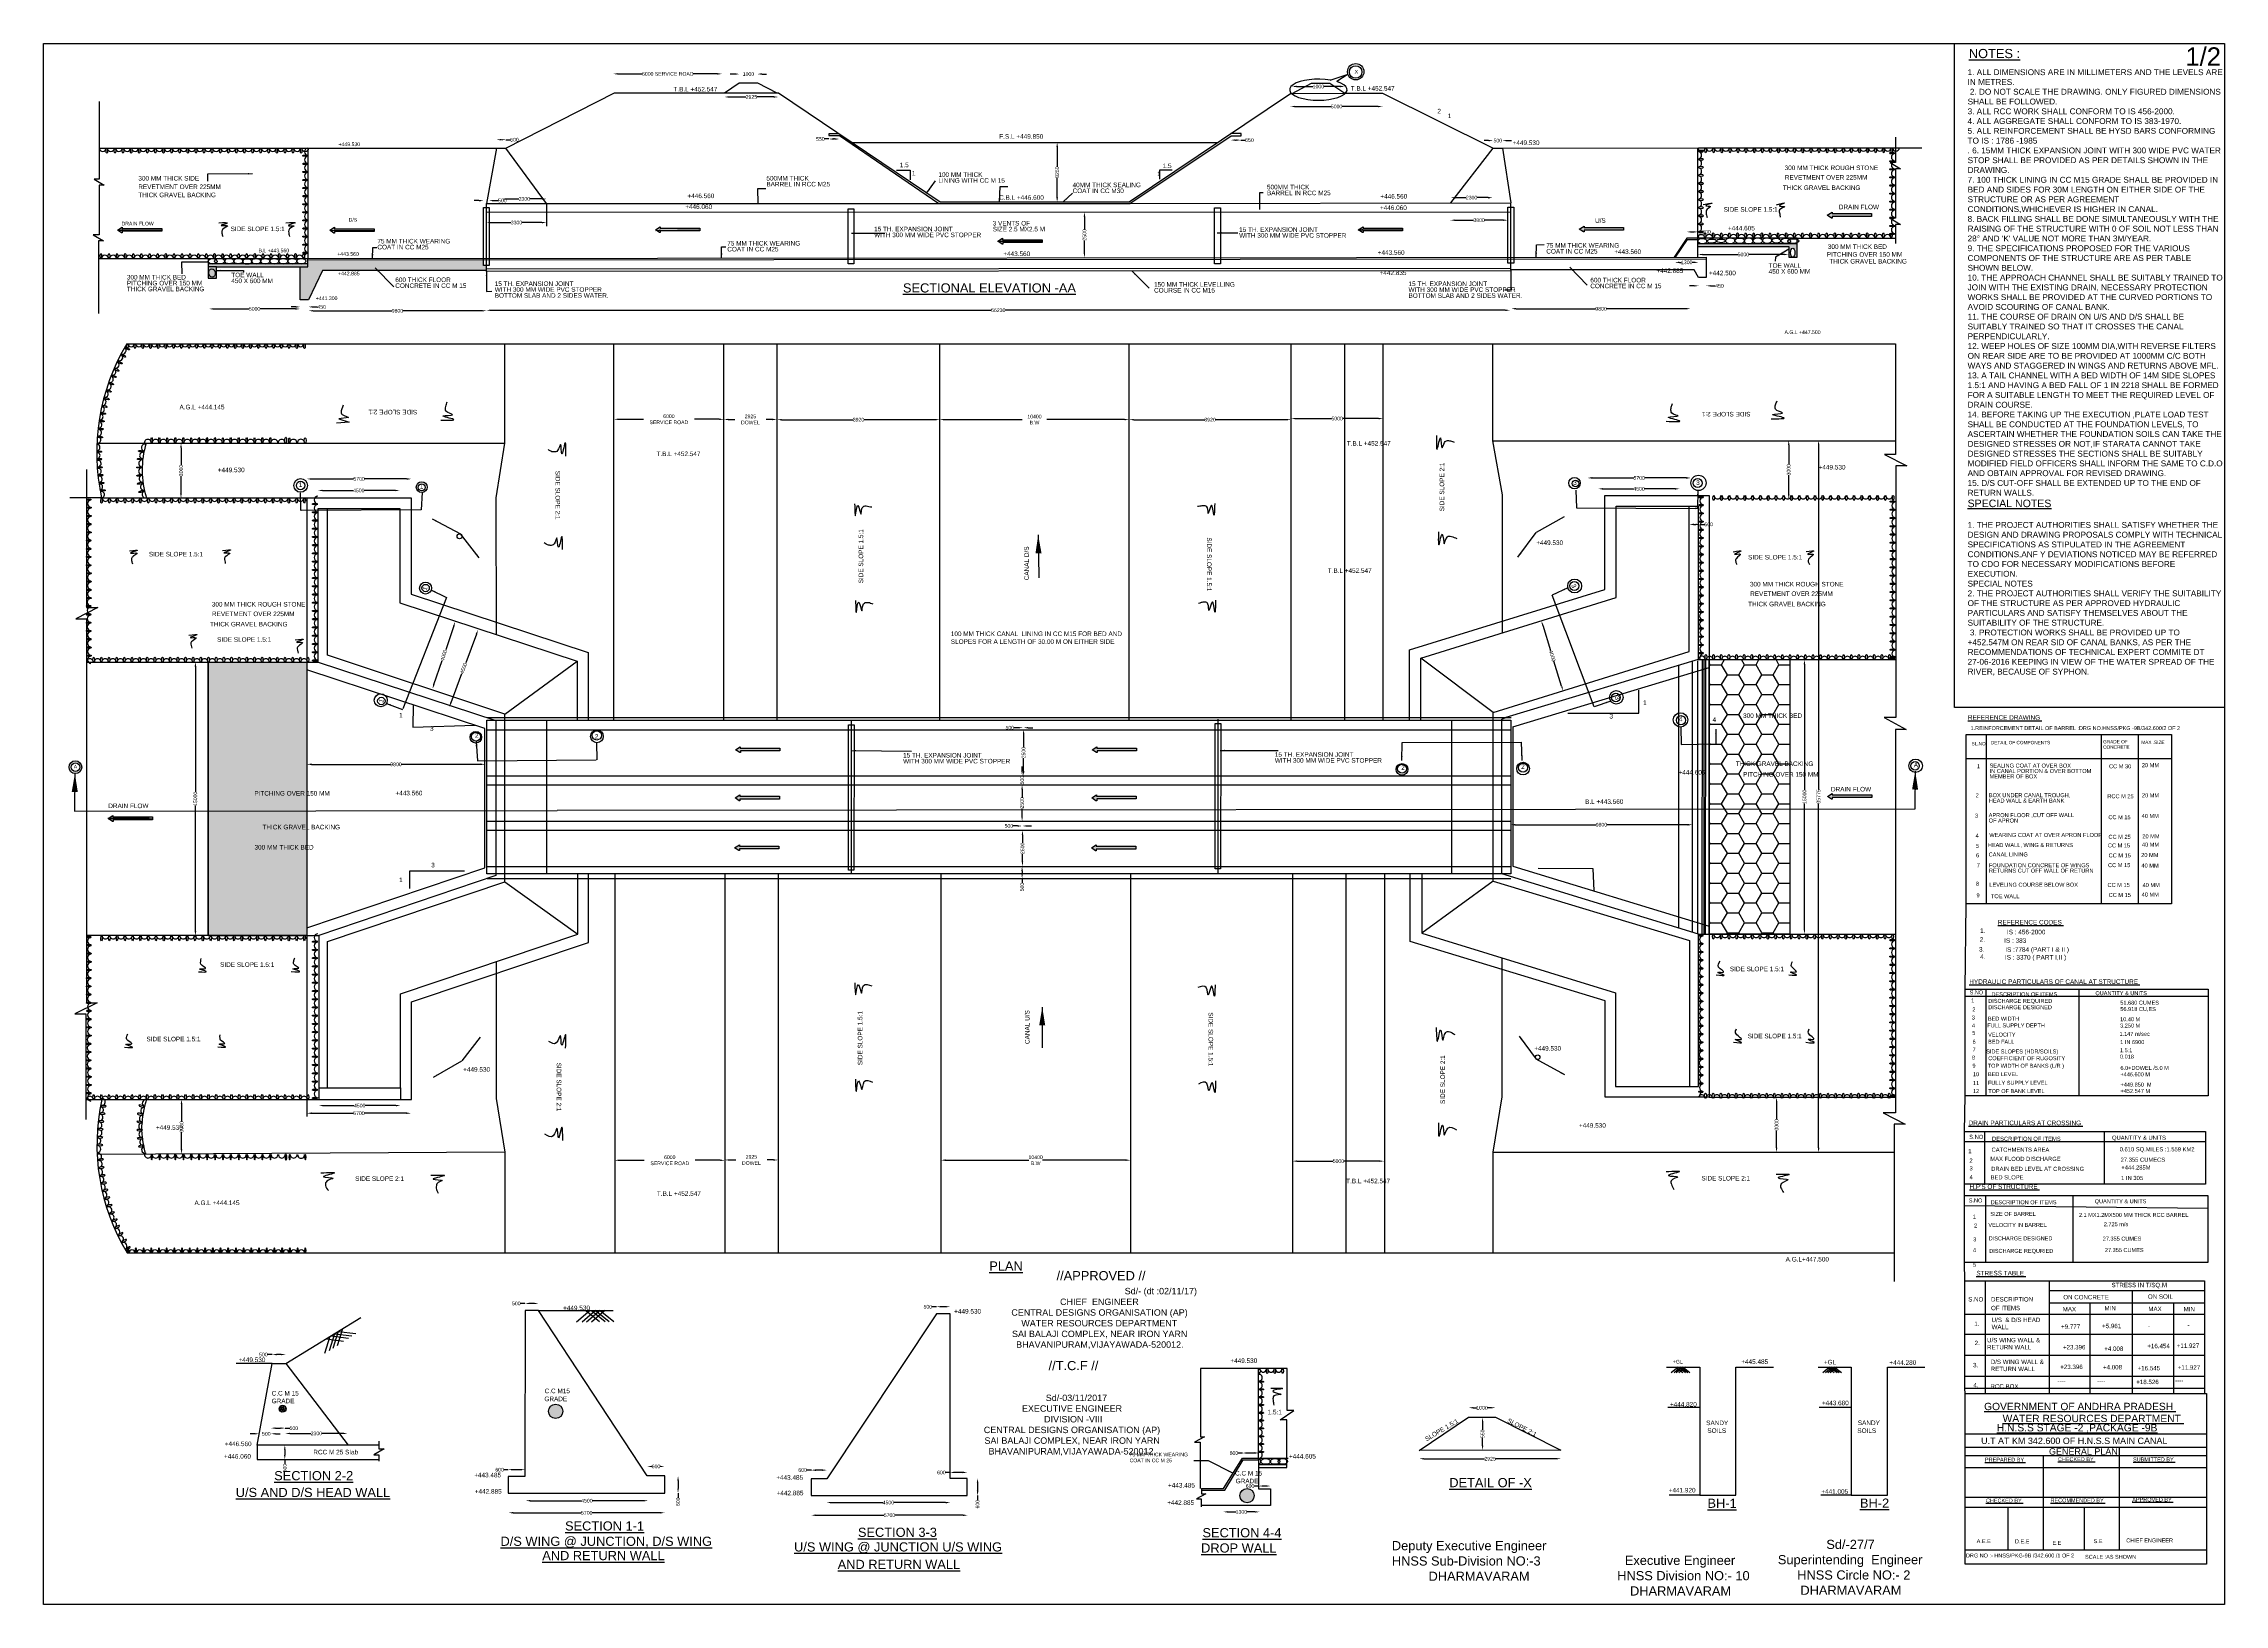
# Model space of a CAD drawing. Header units: millimetres. Extents: x 1715538 to 1727429, y 45608974 to 45617487.
import ezdxf

# ---------------------------------------------------------------- set-up
doc = ezdxf.new("R2010")
doc.units = ezdxf.units.MM
doc.header["$MEASUREMENT"] = 0
for name, color, linetype in [('DIMENSION', 7, 'Continuous'), ('DIMENSIONS', 7, 'Continuous'), ('DRAWING', 2, 'Continuous'), ('TEXT', 7, 'Continuous')]:
    doc.layers.add(name, color=color, linetype=linetype)
doc.styles.get("Standard").update_dxf_attribs({"font": 'arial.ttf', "height": 20})
doc.dimstyles.get("Standard").update_dxf_attribs({"dimtxt": 20, "dimasz": 25, "dimexe": 0.18, "dimexo": 0.0625, "dimgap": 0.09, "dimtad": 0, "dimdec": 0, "dimzin": 0, "dimdsep": 46, "dimtxsty": 'Standard', "dimcen": 0.09, "dimse1": 1, "dimse2": 1, "dimadec": 0, "dimazin": 0, "dimtfac": 1, "dimtdec": 0, "dimtofl": 0, "dimtmove": 0, "dimatfit": 3, "dimfxl": 1, "dimtolj": 1, "dimtzin": 0, "dimarcsym": 0})
pattern_1 = [(50, (0, 0), (7.172601826, -0.6275213498), [0.75, -8.25]), (355, (0, 0), (-1.3875133361, 7.521921337), [0.6, -6.6]), (100.45144446, (0.598, -0.052), (5.7850884673, 6.8943999097), [0.63740192, -7.01142112]), (46.1842, (0, 2), (10.6724133067, -1.655192808), [1.125, -12.375]), (96.63563549, (0.889, 1.862), (9.3466194567, 9.7411860077), [0.95610342, -10.5171376]), (351.18416399, (0, 2), (9.3466194505, 9.7411860027), [0.9, -9.90000001]), (21, (1, 1.5), (5.9690705212, -4.02618890665), [0.75, -8.25]), (326, (1, 1.5), (2.4331533192, 7.2515004505), [0.6, -6.6]), (71.45144474, (1.4974, 1.1645), (8.4022237673, 3.2253115281), [0.6374019, -7.01142112]), (37.5, (0, 0), (0.12159855317, 3.32893853831), [0, -6.52, 0, -6.7, 0, -6.625]), (7.5, (0, 0), (2.63069537442, 3.94411711882), [0, -3.82, 0, -6.37, 0, -2.525]), (327.5, (-2.23, 0), (5.33822436172, -0.22554871734), [0, -2.5, 0, -7.8, 0, -10.35]), (317.5, (-3.23, 0), (5.8318616934, 1.0010498233), [0, -3.25, 0, -5.18, 0, -7.35])]

# ---------------------------------------------------------------- blocks, each defined once
blk = doc.blocks.new('*D54')
at = {"layer": 'Defpoints', "color": 0, "transparency": 16777216}
for p in [(1718058, 45616963), (1718007, 45616917), (1718058, 45616917)]:
    blk.add_point(p, dxfattribs=at)
at = {"layer": 'TEXT', "color": 0, "lineweight": -2, "transparency": 16777216}
for p, q in [((1718032, 45616963), (1718033, 45616963)), ((1718058, 45616963), (1718083, 45616963))]:
    blk.add_line(p, q, dxfattribs=at)
at = {"layer": 'TEXT', "color": 0, "transparency": 16777216}
for points in [[(1718032, 45616967), (1718032, 45616959), (1718007, 45616963)], [(1718033, 45616967), (1718033, 45616959), (1718058, 45616963)]]:
    blk.add_solid(points, dxfattribs=at)
at = {"layer": 'TEXT', "color": 0, "transparency": 16777216, "insert": (1718105, 45616963), "char_height": 20, "attachment_point": 5}
blk.add_mtext('\\A1;500', dxfattribs=at)
blk = doc.blocks.new('*D55')
at = {"layer": 'Defpoints', "color": 0, "transparency": 16777216}
for p in [(1718644, 45617318), (1719237, 45617322), (1719237, 45617321)]:
    blk.add_point(p, dxfattribs=at)
at = {"layer": 'TEXT', "color": 0, "lineweight": -2, "transparency": 16777216}
for p, q in [((1718669, 45617322), (1718801, 45617322)), ((1719212, 45617322), (1719080, 45617322))]:
    blk.add_line(p, q, dxfattribs=at)
at = {"layer": 'TEXT', "color": 0, "transparency": 16777216}
for points in [[(1718669, 45617326), (1718669, 45617318), (1718644, 45617322)], [(1719212, 45617326), (1719212, 45617318), (1719237, 45617322)]]:
    blk.add_solid(points, dxfattribs=at)
at = {"layer": 'TEXT', "color": 0, "transparency": 16777216, "insert": (1718941, 45617322), "char_height": 20, "attachment_point": 5}
blk.add_mtext('\\A1;6000 SERVICE ROAD', dxfattribs=at)
blk = doc.blocks.new('*D56')
at = {"layer": 'Defpoints', "color": 0, "transparency": 16777216}
for p in [(1719430, 45617321), (1719331, 45617273), (1719430, 45617273)]:
    blk.add_point(p, dxfattribs=at)
at = {"layer": 'TEXT', "color": 0, "lineweight": -2, "transparency": 16777216}
for p, q in [((1719306, 45617321), (1719281, 45617321)), ((1719455, 45617321), (1719480, 45617321))]:
    blk.add_line(p, q, dxfattribs=at)
at = {"layer": 'TEXT', "color": 0, "transparency": 16777216}
for points in [[(1719306, 45617326), (1719306, 45617317), (1719331, 45617321)], [(1719455, 45617326), (1719455, 45617317), (1719430, 45617321)]]:
    blk.add_solid(points, dxfattribs=at)
at = {"layer": 'TEXT', "color": 0, "transparency": 16777216, "insert": (1719381, 45617321), "char_height": 20, "attachment_point": 5}
blk.add_mtext('\\A1;1000', dxfattribs=at)
blk = doc.blocks.new('*D57')
at = {"layer": 'Defpoints', "color": 0, "transparency": 16777216}
for p in [(1719250, 45617218), (1719544, 45617218), (1719544, 45617196)]:
    blk.add_point(p, dxfattribs=at)
at = {"layer": 'TEXT', "color": 0, "lineweight": -2, "transparency": 16777216}
for p, q in [((1719275, 45617196), (1719367, 45617196)), ((1719519, 45617196), (1719427, 45617196))]:
    blk.add_line(p, q, dxfattribs=at)
at = {"layer": 'TEXT', "color": 0, "transparency": 16777216}
for points in [[(1719275, 45617200), (1719275, 45617192), (1719250, 45617196)], [(1719519, 45617200), (1719519, 45617192), (1719544, 45617196)]]:
    blk.add_solid(points, dxfattribs=at)
at = {"layer": 'TEXT', "color": 0, "transparency": 16777216, "insert": (1719397, 45617196), "char_height": 20, "attachment_point": 5}
blk.add_mtext('\\A1;2925', dxfattribs=at)
blk = doc.blocks.new('*D58')
at = {"layer": 'Defpoints', "color": 0, "transparency": 16777216}
for p in [(1719820, 45616985), (1719820, 45616967), (1719876, 45616985)]:
    blk.add_point(p, dxfattribs=at)
at = {"layer": 'TEXT', "color": 0, "lineweight": -2, "transparency": 16777216}
for p, q in [((1719820, 45616967), (1719795, 45616967)), ((1719851, 45616967), (1719845, 45616967))]:
    blk.add_line(p, q, dxfattribs=at)
at = {"layer": 'TEXT', "color": 0, "transparency": 16777216}
for points in [[(1719845, 45616971), (1719845, 45616962), (1719820, 45616967)], [(1719851, 45616971), (1719851, 45616962), (1719876, 45616967)]]:
    blk.add_solid(points, dxfattribs=at)
at = {"layer": 'TEXT', "color": 0, "transparency": 16777216, "insert": (1719773, 45616967), "char_height": 20, "attachment_point": 5}
blk.add_mtext('\\A1;550', dxfattribs=at)
blk = doc.blocks.new('*D59')
at = {"layer": 'Defpoints', "color": 0, "transparency": 16777216}
for p in [(1718038, 45616640), (1718038, 45616616), (1718280, 45616616)]:
    blk.add_point(p, dxfattribs=at)
at = {"layer": 'TEXT', "color": 0, "lineweight": -2, "transparency": 16777216}
for p, q in [((1718063, 45616640), (1718129, 45616640)), ((1718255, 45616640), (1718189, 45616640))]:
    blk.add_line(p, q, dxfattribs=at)
at = {"layer": 'TEXT', "color": 0, "transparency": 16777216}
for points in [[(1718063, 45616644), (1718063, 45616635), (1718038, 45616640)], [(1718255, 45616644), (1718255, 45616635), (1718280, 45616640)]]:
    blk.add_solid(points, dxfattribs=at)
at = {"layer": 'TEXT', "color": 0, "transparency": 16777216, "insert": (1718159, 45616640), "char_height": 20, "attachment_point": 5}
blk.add_mtext('\\A1;2300', dxfattribs=at)
blk = doc.blocks.new('*D60')
at = {"layer": 'Defpoints', "color": 0, "transparency": 16777216}
for p in [(1717952, 45616511), (1718280, 45616511), (1718280, 45616511)]:
    blk.add_point(p, dxfattribs=at)
at = {"layer": 'TEXT', "color": 0, "lineweight": -2, "transparency": 16777216}
for p, q in [((1717977, 45616511), (1718086, 45616511)), ((1718255, 45616511), (1718146, 45616511))]:
    blk.add_line(p, q, dxfattribs=at)
at = {"layer": 'TEXT', "color": 0, "transparency": 16777216}
for points in [[(1717977, 45616515), (1717977, 45616507), (1717952, 45616511)], [(1718255, 45616515), (1718255, 45616507), (1718280, 45616511)]]:
    blk.add_solid(points, dxfattribs=at)
at = {"layer": 'TEXT', "color": 0, "transparency": 16777216, "insert": (1718116, 45616511), "char_height": 20, "attachment_point": 5}
blk.add_mtext('\\A1;3300', dxfattribs=at)
blk = doc.blocks.new('*D61')
at = {"layer": 'Defpoints', "color": 0, "transparency": 16777216}
for p in [(1716440, 45616029), (1716936, 45616040), (1716936, 45616030)]:
    blk.add_point(p, dxfattribs=at)
at = {"layer": 'DIMENSIONS', "color": 0, "lineweight": -2, "transparency": 16777216}
for p, q in [((1716465, 45616040), (1716658, 45616040)), ((1716911, 45616040), (1716718, 45616040))]:
    blk.add_line(p, q, dxfattribs=at)
at = {"layer": 'DIMENSIONS', "color": 0, "transparency": 16777216}
for points in [[(1716465, 45616044), (1716465, 45616036), (1716440, 45616040)], [(1716911, 45616044), (1716911, 45616036), (1716936, 45616040)]]:
    blk.add_solid(points, dxfattribs=at)
at = {"layer": 'DIMENSIONS', "color": 0, "transparency": 16777216, "insert": (1716688, 45616040), "char_height": 20, "attachment_point": 5}
blk.add_mtext('\\A1;5000', dxfattribs=at)
blk = doc.blocks.new('*D62')
at = {"layer": 'Defpoints', "color": 0, "transparency": 16777216}
for p in [(1716937, 45616090), (1716981, 45616090), (1716981, 45616051)]:
    blk.add_point(p, dxfattribs=at)
at = {"layer": 'DIMENSIONS', "color": 0, "lineweight": -2, "transparency": 16777216}
for p, q in [((1716912, 45616051), (1716887, 45616051)), ((1717006, 45616051), (1717031, 45616051))]:
    blk.add_line(p, q, dxfattribs=at)
at = {"layer": 'DIMENSIONS', "color": 0, "transparency": 16777216}
for points in [[(1716912, 45616055), (1716912, 45616047), (1716937, 45616051)], [(1717006, 45616055), (1717006, 45616047), (1716981, 45616051)]]:
    blk.add_solid(points, dxfattribs=at)
at = {"layer": 'DIMENSIONS', "color": 0, "transparency": 16777216, "insert": (1717054, 45616051), "char_height": 20, "attachment_point": 5}
blk.add_mtext('\\A1;450', dxfattribs=at)
blk = doc.blocks.new('*D63')
at = {"layer": 'Defpoints', "color": 0, "transparency": 16777216}
for p in [(1716982, 45616028), (1717953, 45616030), (1717953, 45616027)]:
    blk.add_point(p, dxfattribs=at)
at = {"layer": 'DIMENSIONS', "color": 0, "lineweight": -2, "transparency": 16777216}
for p, q in [((1717007, 45616030), (1717437, 45616030)), ((1717928, 45616030), (1717497, 45616030))]:
    blk.add_line(p, q, dxfattribs=at)
at = {"layer": 'DIMENSIONS', "color": 0, "transparency": 16777216}
for points in [[(1717007, 45616034), (1717007, 45616026), (1716982, 45616030)], [(1717928, 45616034), (1717928, 45616026), (1717953, 45616030)]]:
    blk.add_solid(points, dxfattribs=at)
at = {"layer": 'DIMENSIONS', "color": 0, "transparency": 16777216, "insert": (1717467, 45616030), "char_height": 20, "attachment_point": 5}
blk.add_mtext('\\A1;9800', dxfattribs=at)
blk = doc.blocks.new('*D64')
at = {"layer": 'Defpoints', "color": 0, "transparency": 16777216}
for p in [(1717953, 45616030), (1723533, 45616042), (1723533, 45616033)]:
    blk.add_point(p, dxfattribs=at)
at = {"layer": 'DIMENSIONS', "color": 0, "lineweight": -2, "transparency": 16777216}
for p, q in [((1717978, 45616033), (1720705, 45616033)), ((1723508, 45616033), (1720781, 45616033))]:
    blk.add_line(p, q, dxfattribs=at)
at = {"layer": 'DIMENSIONS', "color": 0, "transparency": 16777216}
for points in [[(1717978, 45616037), (1717978, 45616028), (1717953, 45616033)], [(1723508, 45616037), (1723508, 45616028), (1723533, 45616033)]]:
    blk.add_solid(points, dxfattribs=at)
at = {"layer": 'DIMENSIONS', "color": 0, "transparency": 16777216, "insert": (1720743, 45616033), "char_height": 20, "attachment_point": 5}
blk.add_mtext('\\A1;56230', dxfattribs=at)
blk = doc.blocks.new('*D65')
at = {"layer": 'Defpoints', "color": 0, "transparency": 16777216}
for p in [(1723542, 45616033), (1724517, 45616041), (1724517, 45616025)]:
    blk.add_point(p, dxfattribs=at)
at = {"layer": 'DIMENSIONS', "color": 0, "lineweight": -2, "transparency": 16777216}
for p, q in [((1723567, 45616041), (1724000, 45616041)), ((1724492, 45616041), (1724059, 45616041))]:
    blk.add_line(p, q, dxfattribs=at)
at = {"layer": 'DIMENSIONS', "color": 0, "transparency": 16777216}
for points in [[(1723567, 45616046), (1723567, 45616037), (1723542, 45616041)], [(1724492, 45616046), (1724492, 45616037), (1724517, 45616041)]]:
    blk.add_solid(points, dxfattribs=at)
at = {"layer": 'DIMENSIONS', "color": 0, "transparency": 16777216, "insert": (1724030, 45616041), "char_height": 20, "attachment_point": 5}
blk.add_mtext('\\A1;9800', dxfattribs=at)
blk = doc.blocks.new('*D66')
at = {"layer": 'Defpoints', "color": 0, "transparency": 16777216}
for p in [(1724562, 45616212), (1724603, 45616212), (1724603, 45616166)]:
    blk.add_point(p, dxfattribs=at)
at = {"layer": 'TEXT', "color": 0, "lineweight": -2, "transparency": 16777216}
for p, q in [((1724537, 45616166), (1724512, 45616166)), ((1724628, 45616166), (1724653, 45616166))]:
    blk.add_line(p, q, dxfattribs=at)
at = {"layer": 'TEXT', "color": 0, "transparency": 16777216}
for points in [[(1724537, 45616170), (1724537, 45616162), (1724562, 45616166)], [(1724628, 45616170), (1724628, 45616162), (1724603, 45616166)]]:
    blk.add_solid(points, dxfattribs=at)
at = {"layer": 'TEXT', "color": 0, "transparency": 16777216, "insert": (1724676, 45616166), "char_height": 20, "attachment_point": 5}
blk.add_mtext('\\A1;450', dxfattribs=at)
blk = doc.blocks.new('*D67')
at = {"layer": 'Defpoints', "color": 0, "transparency": 16777216}
for p in [(1724432, 45616313), (1724562, 45616313), (1724562, 45616294)]:
    blk.add_point(p, dxfattribs=at)
at = {"layer": 'TEXT', "color": 0, "lineweight": -2, "transparency": 16777216}
for p, q in [((1724457, 45616294), (1724468, 45616294)), ((1724537, 45616294), (1724526, 45616294))]:
    blk.add_line(p, q, dxfattribs=at)
at = {"layer": 'TEXT', "color": 0, "transparency": 16777216}
for points in [[(1724457, 45616298), (1724457, 45616290), (1724432, 45616294)], [(1724537, 45616298), (1724537, 45616290), (1724562, 45616294)]]:
    blk.add_solid(points, dxfattribs=at)
at = {"layer": 'TEXT', "color": 0, "transparency": 16777216, "insert": (1724497, 45616294), "char_height": 20, "attachment_point": 5}
blk.add_mtext('\\A1;1300', dxfattribs=at)
blk = doc.blocks.new('*D68')
at = {"layer": 'Defpoints', "color": 0, "transparency": 16777216}
for p in [(1724558, 45616332), (1725053, 45616338), (1725053, 45616337)]:
    blk.add_point(p, dxfattribs=at)
at = {"layer": 'TEXT', "color": 0, "lineweight": -2, "transparency": 16777216}
for p, q in [((1724583, 45616337), (1724776, 45616337)), ((1725028, 45616337), (1724836, 45616337))]:
    blk.add_line(p, q, dxfattribs=at)
at = {"layer": 'TEXT', "color": 0, "transparency": 16777216}
for points in [[(1724583, 45616341), (1724583, 45616333), (1724558, 45616337)], [(1725028, 45616341), (1725028, 45616333), (1725053, 45616337)]]:
    blk.add_solid(points, dxfattribs=at)
at = {"layer": 'TEXT', "color": 0, "transparency": 16777216, "insert": (1724806, 45616337), "char_height": 20, "attachment_point": 5}
blk.add_mtext('\\A1;5000', dxfattribs=at)
blk = doc.blocks.new('*D69')
at = {"layer": 'Defpoints', "color": 0, "transparency": 16777216}
for p in [(1724497, 45616427), (1724558, 45616460), (1724558, 45616427)]:
    blk.add_point(p, dxfattribs=at)
at = {"layer": 'TEXT', "color": 0, "lineweight": -2, "transparency": 16777216}
for p, q in [((1724522, 45616460), (1724533, 45616460)), ((1724558, 45616460), (1724583, 45616460))]:
    blk.add_line(p, q, dxfattribs=at)
at = {"layer": 'TEXT', "color": 0, "transparency": 16777216}
for points in [[(1724522, 45616464), (1724522, 45616456), (1724497, 45616460)], [(1724533, 45616464), (1724533, 45616456), (1724558, 45616460)]]:
    blk.add_solid(points, dxfattribs=at)
at = {"layer": 'TEXT', "color": 0, "transparency": 16777216, "insert": (1724605, 45616460), "char_height": 20, "attachment_point": 5}
blk.add_mtext('\\A1;600', dxfattribs=at)
blk = doc.blocks.new('*D70')
at = {"layer": 'Defpoints', "color": 0, "transparency": 16777216}
for p in [(1723208, 45616524), (1723522, 45616524), (1723522, 45616524)]:
    blk.add_point(p, dxfattribs=at)
at = {"layer": 'TEXT', "color": 0, "lineweight": -2, "transparency": 16777216}
for p, q in [((1723233, 45616524), (1723335, 45616524)), ((1723497, 45616524), (1723395, 45616524))]:
    blk.add_line(p, q, dxfattribs=at)
at = {"layer": 'TEXT', "color": 0, "transparency": 16777216}
for points in [[(1723233, 45616528), (1723233, 45616520), (1723208, 45616524)], [(1723497, 45616528), (1723497, 45616520), (1723522, 45616524)]]:
    blk.add_solid(points, dxfattribs=at)
at = {"layer": 'TEXT', "color": 0, "transparency": 16777216, "insert": (1723365, 45616524), "char_height": 20, "attachment_point": 5}
blk.add_mtext('\\A1;3800', dxfattribs=at)
blk = doc.blocks.new('*D71')
at = {"layer": 'Defpoints', "color": 0, "transparency": 16777216}
for p in [(1723210, 45616647), (1723210, 45616647), (1723439, 45616643)]:
    blk.add_point(p, dxfattribs=at)
at = {"layer": 'TEXT', "color": 0, "lineweight": -2, "transparency": 16777216}
for p, q in [((1723235, 45616647), (1723294, 45616647)), ((1723414, 45616647), (1723355, 45616647))]:
    blk.add_line(p, q, dxfattribs=at)
at = {"layer": 'TEXT', "color": 0, "transparency": 16777216}
for points in [[(1723235, 45616651), (1723235, 45616642), (1723210, 45616647)], [(1723414, 45616651), (1723414, 45616642), (1723439, 45616647)]]:
    blk.add_solid(points, dxfattribs=at)
at = {"layer": 'TEXT', "color": 0, "transparency": 16777216, "insert": (1723324, 45616647), "char_height": 20, "attachment_point": 5}
blk.add_mtext('\\A1;2300', dxfattribs=at)
blk = doc.blocks.new('*D72')
at = {"layer": 'Defpoints', "color": 0, "transparency": 16777216}
for p in [(1723442, 45616958), (1723442, 45616916), (1723492, 45616916)]:
    blk.add_point(p, dxfattribs=at)
at = {"layer": 'TEXT', "color": 0, "lineweight": -2, "transparency": 16777216}
for p, q in [((1723417, 45616958), (1723392, 45616958)), ((1723517, 45616958), (1723542, 45616958))]:
    blk.add_line(p, q, dxfattribs=at)
at = {"layer": 'TEXT', "color": 0, "transparency": 16777216}
for points in [[(1723417, 45616962), (1723417, 45616954), (1723442, 45616958)], [(1723517, 45616962), (1723517, 45616954), (1723492, 45616958)]]:
    blk.add_solid(points, dxfattribs=at)
at = {"layer": 'TEXT', "color": 0, "transparency": 16777216, "insert": (1723467, 45616958), "char_height": 20, "attachment_point": 5}
blk.add_mtext('\\A1;500', dxfattribs=at)
blk = doc.blocks.new('*D73')
at = {"layer": 'Defpoints', "color": 0, "transparency": 16777216}
for p in [(1722336, 45617214), (1722839, 45617216), (1722336, 45617144)]:
    blk.add_point(p, dxfattribs=at)
at = {"layer": 'TEXT', "color": 0, "lineweight": -2, "transparency": 16777216}
for p, q in [((1722361, 45617144), (1722558, 45617144)), ((1722814, 45617144), (1722617, 45617144))]:
    blk.add_line(p, q, dxfattribs=at)
at = {"layer": 'TEXT', "color": 0, "transparency": 16777216}
for points in [[(1722361, 45617148), (1722361, 45617140), (1722336, 45617144)], [(1722814, 45617148), (1722814, 45617140), (1722839, 45617144)]]:
    blk.add_solid(points, dxfattribs=at)
at = {"layer": 'TEXT', "color": 0, "transparency": 16777216, "insert": (1722588, 45617144), "char_height": 20, "attachment_point": 5}
blk.add_mtext('\\A1;5000', dxfattribs=at)
blk = doc.blocks.new('*D74')
at = {"layer": 'Defpoints', "color": 0, "transparency": 16777216}
for p in [(1722346, 45617253), (1722346, 45617214), (1722632, 45617216)]:
    blk.add_point(p, dxfattribs=at)
at = {"layer": 'TEXT', "color": 0, "lineweight": -2, "transparency": 16777216}
for p, q in [((1722371, 45617253), (1722460, 45617253)), ((1722607, 45617253), (1722518, 45617253))]:
    blk.add_line(p, q, dxfattribs=at)
at = {"layer": 'TEXT', "color": 0, "transparency": 16777216}
for points in [[(1722371, 45617258), (1722371, 45617249), (1722346, 45617253)], [(1722607, 45617258), (1722607, 45617249), (1722632, 45617253)]]:
    blk.add_solid(points, dxfattribs=at)
at = {"layer": 'TEXT', "color": 0, "transparency": 16777216, "insert": (1722489, 45617253), "char_height": 20, "attachment_point": 5}
blk.add_mtext('\\A1;1000', dxfattribs=at)
blk = doc.blocks.new('*D75')
at = {"layer": 'Defpoints', "color": 0, "transparency": 16777216}
for p in [(1722011, 45616954), (1722066, 45616961), (1722066, 45616951)]:
    blk.add_point(p, dxfattribs=at)
at = {"layer": 'TEXT', "color": 0, "lineweight": -2, "transparency": 16777216}
for p, q in [((1722036, 45616961), (1722041, 45616961)), ((1722066, 45616961), (1722091, 45616961))]:
    blk.add_line(p, q, dxfattribs=at)
at = {"layer": 'TEXT', "color": 0, "transparency": 16777216}
for points in [[(1722036, 45616965), (1722036, 45616957), (1722011, 45616961)], [(1722041, 45616965), (1722041, 45616957), (1722066, 45616961)]]:
    blk.add_solid(points, dxfattribs=at)
at = {"layer": 'TEXT', "color": 0, "transparency": 16777216, "insert": (1722113, 45616961), "char_height": 20, "attachment_point": 5}
blk.add_mtext('\\A1;550', dxfattribs=at)
blk = doc.blocks.new('*D76')
at = {"layer": 'Defpoints', "color": 0, "transparency": 16777216}
for p in [(1721216, 45616569), (1721213, 45616319), (1721216, 45616319)]:
    blk.add_point(p, dxfattribs=at)
at = {"layer": 'TEXT', "color": 0, "lineweight": -2, "transparency": 16777216}
for p, q in [((1721213, 45616544), (1721213, 45616474)), ((1721213, 45616344), (1721213, 45616414))]:
    blk.add_line(p, q, dxfattribs=at)
at = {"layer": 'TEXT', "color": 0, "transparency": 16777216}
for points in [[(1721209, 45616544), (1721217, 45616544), (1721213, 45616569)], [(1721209, 45616344), (1721217, 45616344), (1721213, 45616319)]]:
    blk.add_solid(points, dxfattribs=at)
at = {"layer": 'TEXT', "color": 0, "transparency": 16777216, "insert": (1721213, 45616444), "char_height": 20, "attachment_point": 5, "rotation": 90}
blk.add_mtext('\\A1;2500', dxfattribs=at)
blk = doc.blocks.new('*D77')
at = {"layer": 'Defpoints', "color": 0, "transparency": 16777216}
for p in [(1721064, 45616948), (1721064, 45616948), (1721065, 45616624)]:
    blk.add_point(p, dxfattribs=at)
at = {"layer": 'TEXT', "color": 0, "lineweight": -2, "transparency": 16777216}
for p, q in [((1721064, 45616923), (1721064, 45616816)), ((1721064, 45616648), (1721064, 45616756))]:
    blk.add_line(p, q, dxfattribs=at)
at = {"layer": 'TEXT', "color": 0, "transparency": 16777216}
for points in [[(1721060, 45616923), (1721069, 45616923), (1721064, 45616948)], [(1721060, 45616648), (1721069, 45616648), (1721064, 45616624)]]:
    blk.add_solid(points, dxfattribs=at)
at = {"layer": 'TEXT', "color": 0, "transparency": 16777216, "insert": (1721064, 45616786), "char_height": 20, "attachment_point": 5, "rotation": 90}
blk.add_mtext('\\A1;3250', dxfattribs=at)
blk = doc.blocks.new('*D78')
at = {"layer": 'Defpoints', "color": 0, "transparency": 16777216}
for p in [(1716286, 45615308), (1716286, 45615009), (1716287, 45615009)]:
    blk.add_point(p, dxfattribs=at)
at = {"layer": 'TEXT', "color": 0, "lineweight": -2, "transparency": 16777216}
for p, q in [((1716287, 45615283), (1716287, 45615189)), ((1716287, 45615034), (1716287, 45615129))]:
    blk.add_line(p, q, dxfattribs=at)
at = {"layer": 'TEXT', "color": 0, "transparency": 16777216}
for points in [[(1716282, 45615283), (1716291, 45615283), (1716287, 45615308)], [(1716282, 45615034), (1716291, 45615034), (1716287, 45615009)]]:
    blk.add_solid(points, dxfattribs=at)
at = {"layer": 'TEXT', "color": 0, "transparency": 16777216, "insert": (1716287, 45615159), "char_height": 20, "attachment_point": 5, "rotation": 90}
blk.add_mtext('\\A1;3000', dxfattribs=at)
blk = doc.blocks.new('*D79')
at = {"layer": 'Defpoints', "color": 0, "transparency": 16777216}
for p in [(1716356, 45614114), (1716360, 45612622), (1716365, 45612622)]:
    blk.add_point(p, dxfattribs=at)
at = {"layer": 'TEXT', "color": 0, "lineweight": -2, "transparency": 16777216}
for p, q in [((1716365, 45614089), (1716365, 45613405)), ((1716365, 45612647), (1716365, 45613332))]:
    blk.add_line(p, q, dxfattribs=at)
at = {"layer": 'TEXT', "color": 0, "transparency": 16777216}
for points in [[(1716361, 45614089), (1716370, 45614089), (1716365, 45614114)], [(1716361, 45612647), (1716370, 45612647), (1716365, 45612622)]]:
    blk.add_solid(points, dxfattribs=at)
at = {"layer": 'TEXT', "color": 0, "transparency": 16777216, "insert": (1716365, 45613368), "char_height": 20, "attachment_point": 5, "rotation": 90}
blk.add_mtext('\\A1;15000', dxfattribs=at)
blk = doc.blocks.new('*D80')
at = {"layer": 'Defpoints', "color": 0, "transparency": 16777216}
for p in [(1716974, 45613551), (1717944, 45613556), (1717944, 45613551)]:
    blk.add_point(p, dxfattribs=at)
at = {"layer": 'TEXT', "color": 0, "lineweight": -2, "transparency": 16777216}
for p, q in [((1716999, 45613556), (1717429, 45613556)), ((1717919, 45613556), (1717489, 45613556))]:
    blk.add_line(p, q, dxfattribs=at)
at = {"layer": 'TEXT', "color": 0, "transparency": 16777216}
for points in [[(1716999, 45613561), (1716999, 45613552), (1716974, 45613556)], [(1717919, 45613561), (1717919, 45613552), (1717944, 45613556)]]:
    blk.add_solid(points, dxfattribs=at)
at = {"layer": 'TEXT', "color": 0, "transparency": 16777216, "insert": (1717459, 45613556), "char_height": 20, "attachment_point": 5}
blk.add_mtext('\\A1;9800', dxfattribs=at)
blk = doc.blocks.new('*D81')
at = {"layer": 'Defpoints', "color": 0, "transparency": 16777216}
for p in [(1717479, 45615050), (1717033, 45614953), (1717479, 45614953)]:
    blk.add_point(p, dxfattribs=at)
at = {"layer": 'TEXT', "color": 0, "lineweight": -2, "transparency": 16777216}
for p, q in [((1717058, 45615050), (1717226, 45615050)), ((1717454, 45615050), (1717287, 45615050))]:
    blk.add_line(p, q, dxfattribs=at)
at = {"layer": 'TEXT', "color": 0, "transparency": 16777216}
for points in [[(1717058, 45615054), (1717058, 45615046), (1717033, 45615050)], [(1717454, 45615054), (1717454, 45615046), (1717479, 45615050)]]:
    blk.add_solid(points, dxfattribs=at)
at = {"layer": 'TEXT', "color": 0, "transparency": 16777216, "insert": (1717256, 45615050), "char_height": 20, "attachment_point": 5}
blk.add_mtext('\\A1;4500', dxfattribs=at)
blk = doc.blocks.new('*D82')
at = {"layer": 'Defpoints', "color": 0, "transparency": 16777216}
for p in [(1717542, 45615113), (1716974, 45615009), (1717542, 45615009)]:
    blk.add_point(p, dxfattribs=at)
at = {"layer": 'TEXT', "color": 0, "lineweight": -2, "transparency": 16777216}
for p, q in [((1716999, 45615113), (1717228, 45615113)), ((1717517, 45615113), (1717288, 45615113))]:
    blk.add_line(p, q, dxfattribs=at)
at = {"layer": 'TEXT', "color": 0, "transparency": 16777216}
for points in [[(1716999, 45615117), (1716999, 45615108), (1716974, 45615113)], [(1717517, 45615117), (1717517, 45615108), (1717542, 45615113)]]:
    blk.add_solid(points, dxfattribs=at)
at = {"layer": 'TEXT', "color": 0, "transparency": 16777216, "insert": (1717258, 45615113), "char_height": 20, "attachment_point": 5}
blk.add_mtext('\\A1;5700', dxfattribs=at)
blk = doc.blocks.new('*D83')
at = {"layer": 'Defpoints', "color": 0, "transparency": 16777216}
for p in [(1717038, 45611728), (1717484, 45611728), (1717484, 45611695)]:
    blk.add_point(p, dxfattribs=at)
at = {"layer": 'TEXT', "color": 0, "lineweight": -2, "transparency": 16777216}
for p, q in [((1717063, 45611695), (1717230, 45611695)), ((1717459, 45611695), (1717291, 45611695))]:
    blk.add_line(p, q, dxfattribs=at)
at = {"layer": 'TEXT', "color": 0, "transparency": 16777216}
for points in [[(1717063, 45611699), (1717063, 45611691), (1717038, 45611695)], [(1717459, 45611699), (1717459, 45611691), (1717484, 45611695)]]:
    blk.add_solid(points, dxfattribs=at)
at = {"layer": 'TEXT', "color": 0, "transparency": 16777216, "insert": (1717261, 45611695), "char_height": 20, "attachment_point": 5}
blk.add_mtext('\\A1;4500', dxfattribs=at)
blk = doc.blocks.new('*D84')
at = {"layer": 'Defpoints', "color": 0, "transparency": 16777216}
for p in [(1716974, 45611653), (1717540, 45611653), (1717540, 45611653)]:
    blk.add_point(p, dxfattribs=at)
at = {"layer": 'TEXT', "color": 0, "lineweight": -2, "transparency": 16777216}
for p, q in [((1716999, 45611653), (1717227, 45611653)), ((1717515, 45611653), (1717287, 45611653))]:
    blk.add_line(p, q, dxfattribs=at)
at = {"layer": 'TEXT', "color": 0, "transparency": 16777216}
for points in [[(1716999, 45611658), (1716999, 45611649), (1716974, 45611653)], [(1717515, 45611658), (1717515, 45611649), (1717540, 45611653)]]:
    blk.add_solid(points, dxfattribs=at)
at = {"layer": 'TEXT', "color": 0, "transparency": 16777216, "insert": (1717257, 45611653), "char_height": 20, "attachment_point": 5}
blk.add_mtext('\\A1;5700', dxfattribs=at)
blk = doc.blocks.new('*D85')
at = {"layer": 'Defpoints', "color": 0, "transparency": 16777216}
for p in [(1720873, 45613000), (1720873, 45612934), (1720873, 45612934)]:
    blk.add_point(p, dxfattribs=at)
at = {"layer": 'TEXT', "color": 0, "lineweight": -2, "transparency": 16777216}
for p, q in [((1720873, 45612975), (1720873, 45612959)), ((1720873, 45612934), (1720873, 45612909))]:
    blk.add_line(p, q, dxfattribs=at)
at = {"layer": 'TEXT', "color": 0, "transparency": 16777216}
for points in [[(1720869, 45612975), (1720877, 45612975), (1720873, 45613000)], [(1720869, 45612959), (1720877, 45612959), (1720873, 45612934)]]:
    blk.add_solid(points, dxfattribs=at)
at = {"layer": 'TEXT', "color": 0, "transparency": 16777216, "insert": (1720873, 45612887), "char_height": 20, "attachment_point": 5, "rotation": 90}
blk.add_mtext('\\A1;500', dxfattribs=at)
blk = doc.blocks.new('*D86')
at = {"layer": 'Defpoints', "color": 0, "transparency": 16777216}
for p in [(1720873, 45613197), (1720873, 45613000), (1720875, 45613000)]:
    blk.add_point(p, dxfattribs=at)
at = {"layer": 'TEXT', "color": 0, "lineweight": -2, "transparency": 16777216}
for p, q in [((1720875, 45613172), (1720875, 45613128)), ((1720875, 45613025), (1720875, 45613068))]:
    blk.add_line(p, q, dxfattribs=at)
at = {"layer": 'TEXT', "color": 0, "transparency": 16777216}
for points in [[(1720871, 45613172), (1720879, 45613172), (1720875, 45613197)], [(1720871, 45613025), (1720879, 45613025), (1720875, 45613000)]]:
    blk.add_solid(points, dxfattribs=at)
at = {"layer": 'TEXT', "color": 0, "transparency": 16777216, "insert": (1720875, 45613098), "char_height": 20, "attachment_point": 5, "rotation": 90}
blk.add_mtext('\\A1;2500', dxfattribs=at)
blk = doc.blocks.new('*D87')
at = {"layer": 'Defpoints', "color": 0, "transparency": 16777216}
for p in [(1720873, 45613220), (1720873, 45613197), (1720875, 45613246)]:
    blk.add_point(p, dxfattribs=at)
at = {"layer": 'TEXT', "color": 0, "lineweight": -2, "transparency": 16777216}
for p, q in [((1720848, 45613220), (1720823, 45613220)), ((1720900, 45613220), (1720925, 45613220))]:
    blk.add_line(p, q, dxfattribs=at)
at = {"layer": 'TEXT', "color": 0, "transparency": 16777216}
for points in [[(1720848, 45613224), (1720848, 45613216), (1720873, 45613220)], [(1720900, 45613224), (1720900, 45613216), (1720875, 45613220)]]:
    blk.add_solid(points, dxfattribs=at)
at = {"layer": 'TEXT', "color": 0, "transparency": 16777216, "insert": (1720801, 45613220), "char_height": 20, "attachment_point": 5}
blk.add_mtext('\\A1;500', dxfattribs=at)
blk = doc.blocks.new('*D88')
at = {"layer": 'Defpoints', "color": 0, "transparency": 16777216}
for p in [(1720873, 45613445), (1720873, 45613445), (1720873, 45613246)]:
    blk.add_point(p, dxfattribs=at)
at = {"layer": 'TEXT', "color": 0, "lineweight": -2, "transparency": 16777216}
for p, q in [((1720873, 45613420), (1720873, 45613376)), ((1720873, 45613271), (1720873, 45613316))]:
    blk.add_line(p, q, dxfattribs=at)
at = {"layer": 'TEXT', "color": 0, "transparency": 16777216}
for points in [[(1720869, 45613420), (1720877, 45613420), (1720873, 45613445)], [(1720869, 45613271), (1720877, 45613271), (1720873, 45613246)]]:
    blk.add_solid(points, dxfattribs=at)
at = {"layer": 'TEXT', "color": 0, "transparency": 16777216, "insert": (1720873, 45613346), "char_height": 20, "attachment_point": 5, "rotation": 90}
blk.add_mtext('\\A1;2500', dxfattribs=at)
blk = doc.blocks.new('*D89')
at = {"layer": 'Defpoints', "color": 0, "transparency": 16777216}
for p in [(1720873, 45613494), (1720873, 45613494), (1720873, 45613445)]:
    blk.add_point(p, dxfattribs=at)
at = {"layer": 'TEXT', "color": 0, "lineweight": -2, "transparency": 16777216}
for p, q in [((1720873, 45613519), (1720873, 45613544)), ((1720873, 45613420), (1720873, 45613395))]:
    blk.add_line(p, q, dxfattribs=at)
at = {"layer": 'TEXT', "color": 0, "transparency": 16777216}
for points in [[(1720869, 45613519), (1720877, 45613519), (1720873, 45613494)], [(1720869, 45613420), (1720877, 45613420), (1720873, 45613445)]]:
    blk.add_solid(points, dxfattribs=at)
at = {"layer": 'TEXT', "color": 0, "transparency": 16777216, "insert": (1720873, 45613470), "char_height": 20, "attachment_point": 5, "rotation": 90}
blk.add_mtext('\\A1;500', dxfattribs=at)
blk = doc.blocks.new('*D90')
at = {"layer": 'Defpoints', "color": 0, "transparency": 16777216}
for p in [(1720881, 45613745), (1720881, 45613745), (1720881, 45613494)]:
    blk.add_point(p, dxfattribs=at)
at = {"layer": 'TEXT', "color": 0, "lineweight": -2, "transparency": 16777216}
for p, q in [((1720881, 45613720), (1720881, 45613650)), ((1720881, 45613519), (1720881, 45613589))]:
    blk.add_line(p, q, dxfattribs=at)
at = {"layer": 'TEXT', "color": 0, "transparency": 16777216}
for points in [[(1720877, 45613720), (1720886, 45613720), (1720881, 45613745)], [(1720877, 45613519), (1720886, 45613519), (1720881, 45613494)]]:
    blk.add_solid(points, dxfattribs=at)
at = {"layer": 'TEXT', "color": 0, "transparency": 16777216, "insert": (1720881, 45613620), "char_height": 20, "attachment_point": 5, "rotation": 90}
blk.add_mtext('\\A1;2500', dxfattribs=at)
blk = doc.blocks.new('*D91')
at = {"layer": 'Defpoints', "color": 0, "transparency": 16777216}
for p in [(1720878, 45613796), (1720878, 45613756), (1720881, 45613745)]:
    blk.add_point(p, dxfattribs=at)
at = {"layer": 'TEXT', "color": 0, "lineweight": -2, "transparency": 16777216}
for p, q in [((1720853, 45613756), (1720828, 45613756)), ((1720906, 45613756), (1720931, 45613756))]:
    blk.add_line(p, q, dxfattribs=at)
at = {"layer": 'TEXT', "color": 0, "transparency": 16777216}
for points in [[(1720853, 45613760), (1720853, 45613752), (1720878, 45613756)], [(1720906, 45613760), (1720906, 45613752), (1720881, 45613756)]]:
    blk.add_solid(points, dxfattribs=at)
at = {"layer": 'TEXT', "color": 0, "transparency": 16777216, "insert": (1720806, 45613756), "char_height": 20, "attachment_point": 5}
blk.add_mtext('\\A1;500', dxfattribs=at)
blk = doc.blocks.new('*D92')
at = {"layer": 'Defpoints', "color": 0, "transparency": 16777216}
for p in [(1719537, 45615438), (1720424, 45615438), (1720424, 45615436)]:
    blk.add_point(p, dxfattribs=at)
at = {"layer": 'TEXT', "color": 0, "lineweight": -2, "transparency": 16777216}
for p, q in [((1719562, 45615436), (1719951, 45615436)), ((1720399, 45615436), (1720010, 45615436))]:
    blk.add_line(p, q, dxfattribs=at)
at = {"layer": 'TEXT', "color": 0, "transparency": 16777216}
for points in [[(1719562, 45615440), (1719562, 45615432), (1719537, 45615436)], [(1720399, 45615440), (1720399, 45615432), (1720424, 45615436)]]:
    blk.add_solid(points, dxfattribs=at)
at = {"layer": 'TEXT', "color": 0, "transparency": 16777216, "insert": (1719981, 45615436), "char_height": 20, "attachment_point": 5}
blk.add_mtext('\\A1;8920', dxfattribs=at)
blk = doc.blocks.new('*D93')
at = {"layer": 'Defpoints', "color": 0, "transparency": 16777216}
for p in [(1721457, 45615436), (1722340, 45615436), (1722340, 45615436)]:
    blk.add_point(p, dxfattribs=at)
at = {"layer": 'TEXT', "color": 0, "lineweight": -2, "transparency": 16777216}
for p, q in [((1721482, 45615436), (1721868, 45615436)), ((1722315, 45615436), (1721928, 45615436))]:
    blk.add_line(p, q, dxfattribs=at)
at = {"layer": 'TEXT', "color": 0, "transparency": 16777216}
for points in [[(1721482, 45615440), (1721482, 45615432), (1721457, 45615436)], [(1722315, 45615440), (1722315, 45615432), (1722340, 45615436)]]:
    blk.add_solid(points, dxfattribs=at)
at = {"layer": 'TEXT', "color": 0, "transparency": 16777216, "insert": (1721898, 45615436), "char_height": 20, "attachment_point": 5}
blk.add_mtext('\\A1;8920', dxfattribs=at)
blk = doc.blocks.new('*D94')
at = {"layer": 'Defpoints', "color": 0, "transparency": 16777216}
for p in [(1722340, 45615436), (1722842, 45615442), (1722842, 45615436)]:
    blk.add_point(p, dxfattribs=at)
at = {"layer": 'TEXT', "color": 0, "lineweight": -2, "transparency": 16777216}
for p, q in [((1722365, 45615442), (1722561, 45615442)), ((1722817, 45615442), (1722621, 45615442))]:
    blk.add_line(p, q, dxfattribs=at)
at = {"layer": 'TEXT', "color": 0, "transparency": 16777216}
for points in [[(1722365, 45615446), (1722365, 45615438), (1722340, 45615442)], [(1722817, 45615446), (1722817, 45615438), (1722842, 45615442)]]:
    blk.add_solid(points, dxfattribs=at)
at = {"layer": 'TEXT', "color": 0, "transparency": 16777216, "insert": (1722591, 45615442), "char_height": 20, "attachment_point": 5}
blk.add_mtext('\\A1;5000', dxfattribs=at)
blk = doc.blocks.new('*D95')
at = {"layer": 'Defpoints', "color": 0, "transparency": 16777216}
for p in [(1724016, 45615067), (1724458, 45615066), (1724458, 45615059)]:
    blk.add_point(p, dxfattribs=at)
at = {"layer": 'TEXT', "color": 0, "lineweight": -2, "transparency": 16777216}
for p, q in [((1724041, 45615059), (1724207, 45615059)), ((1724433, 45615059), (1724267, 45615059))]:
    blk.add_line(p, q, dxfattribs=at)
at = {"layer": 'TEXT', "color": 0, "transparency": 16777216}
for points in [[(1724041, 45615063), (1724041, 45615054), (1724016, 45615059)], [(1724433, 45615063), (1724433, 45615054), (1724458, 45615059)]]:
    blk.add_solid(points, dxfattribs=at)
at = {"layer": 'TEXT', "color": 0, "transparency": 16777216, "insert": (1724237, 45615059), "char_height": 20, "attachment_point": 5}
blk.add_mtext('\\A1;4500', dxfattribs=at)
blk = doc.blocks.new('*D96')
at = {"layer": 'Defpoints', "color": 0, "transparency": 16777216}
for p in [(1723957, 45615120), (1724519, 45615118), (1724519, 45615117)]:
    blk.add_point(p, dxfattribs=at)
at = {"layer": 'TEXT', "color": 0, "lineweight": -2, "transparency": 16777216}
for p, q in [((1723982, 45615118), (1724208, 45615118)), ((1724494, 45615118), (1724268, 45615118))]:
    blk.add_line(p, q, dxfattribs=at)
at = {"layer": 'TEXT', "color": 0, "transparency": 16777216}
for points in [[(1723982, 45615123), (1723982, 45615114), (1723957, 45615118)], [(1724494, 45615123), (1724494, 45615114), (1724519, 45615118)]]:
    blk.add_solid(points, dxfattribs=at)
at = {"layer": 'TEXT', "color": 0, "transparency": 16777216, "insert": (1724238, 45615118), "char_height": 20, "attachment_point": 5}
blk.add_mtext('\\A1;5700', dxfattribs=at)
blk = doc.blocks.new('*D97')
at = {"layer": 'Defpoints', "color": 0, "transparency": 16777216}
for p in [(1724511, 45614866), (1724570, 45614865), (1724570, 45614865)]:
    blk.add_point(p, dxfattribs=at)
at = {"layer": 'TEXT', "color": 0, "lineweight": -2, "transparency": 16777216}
for p, q in [((1724536, 45614865), (1724545, 45614865)), ((1724570, 45614865), (1724595, 45614865))]:
    blk.add_line(p, q, dxfattribs=at)
at = {"layer": 'TEXT', "color": 0, "transparency": 16777216}
for points in [[(1724536, 45614869), (1724536, 45614860), (1724511, 45614865)], [(1724545, 45614869), (1724545, 45614860), (1724570, 45614865)]]:
    blk.add_solid(points, dxfattribs=at)
at = {"layer": 'TEXT', "color": 0, "transparency": 16777216, "insert": (1724617, 45614865), "char_height": 20, "attachment_point": 5}
blk.add_mtext('\\A1;500', dxfattribs=at)
blk = doc.blocks.new('*D98')
at = {"layer": 'Defpoints', "color": 0, "transparency": 16777216}
for p in [(1723537, 45613227), (1724527, 45613227), (1724527, 45613227)]:
    blk.add_point(p, dxfattribs=at)
at = {"layer": 'TEXT', "color": 0, "lineweight": -2, "transparency": 16777216}
for p, q in [((1723562, 45613227), (1724002, 45613227)), ((1724502, 45613227), (1724062, 45613227))]:
    blk.add_line(p, q, dxfattribs=at)
at = {"layer": 'TEXT', "color": 0, "transparency": 16777216}
for points in [[(1723562, 45613231), (1723562, 45613222), (1723537, 45613227)], [(1724502, 45613231), (1724502, 45613222), (1724527, 45613227)]]:
    blk.add_solid(points, dxfattribs=at)
at = {"layer": 'TEXT', "color": 0, "transparency": 16777216, "insert": (1724032, 45613227), "char_height": 20, "attachment_point": 5}
blk.add_mtext('\\A1;9800', dxfattribs=at)
blk = doc.blocks.new('*D99')
at = {"layer": 'Defpoints', "color": 0, "transparency": 16777216}
for p in [(1724987, 45611741), (1724987, 45611440), (1724987, 45611440)]:
    blk.add_point(p, dxfattribs=at)
at = {"layer": 'TEXT', "color": 0, "lineweight": -2, "transparency": 16777216}
for p, q in [((1724987, 45611716), (1724987, 45611620)), ((1724987, 45611465), (1724987, 45611560))]:
    blk.add_line(p, q, dxfattribs=at)
at = {"layer": 'TEXT', "color": 0, "transparency": 16777216}
for points in [[(1724983, 45611716), (1724991, 45611716), (1724987, 45611741)], [(1724983, 45611465), (1724991, 45611465), (1724987, 45611440)]]:
    blk.add_solid(points, dxfattribs=at)
at = {"layer": 'TEXT', "color": 0, "transparency": 16777216, "insert": (1724987, 45611590), "char_height": 20, "attachment_point": 5, "rotation": 90}
blk.add_mtext('\\A1;3000', dxfattribs=at)
blk = doc.blocks.new('*D100')
at = {"layer": 'Defpoints', "color": 0, "transparency": 16777216}
for p in [(1725200, 45615322), (1725216, 45615322), (1725200, 45611440)]:
    blk.add_point(p, dxfattribs=at)
at = {"layer": 'TEXT', "color": 0, "lineweight": -2, "transparency": 16777216}
for p, q in [((1725216, 45615297), (1725216, 45613419)), ((1725216, 45611465), (1725216, 45613343))]:
    blk.add_line(p, q, dxfattribs=at)
at = {"layer": 'TEXT', "color": 0, "transparency": 16777216}
for points in [[(1725212, 45615297), (1725221, 45615297), (1725216, 45615322)], [(1725212, 45611465), (1725221, 45611465), (1725216, 45611440)]]:
    blk.add_solid(points, dxfattribs=at)
at = {"layer": 'TEXT', "color": 0, "transparency": 16777216, "insert": (1725216, 45613381), "char_height": 20, "attachment_point": 5, "rotation": 90}
blk.add_mtext('\\A1;35775', dxfattribs=at)
blk = doc.blocks.new('*D101')
at = {"layer": 'Defpoints', "color": 0, "transparency": 16777216}
for p in [(1725130, 45614127), (1725139, 45614127), (1725130, 45612630)]:
    blk.add_point(p, dxfattribs=at)
at = {"layer": 'TEXT', "color": 0, "lineweight": -2, "transparency": 16777216}
for p, q in [((1725139, 45614102), (1725139, 45613416)), ((1725139, 45612655), (1725139, 45613342))]:
    blk.add_line(p, q, dxfattribs=at)
at = {"layer": 'TEXT', "color": 0, "transparency": 16777216}
for points in [[(1725135, 45614102), (1725143, 45614102), (1725139, 45614127)], [(1725135, 45612655), (1725143, 45612655), (1725139, 45612630)]]:
    blk.add_solid(points, dxfattribs=at)
at = {"layer": 'TEXT', "color": 0, "transparency": 16777216, "insert": (1725139, 45613379), "char_height": 20, "attachment_point": 5, "rotation": 90}
blk.add_mtext('\\A1;15000', dxfattribs=at)
blk = doc.blocks.new('*D102')
at = {"layer": 'Defpoints', "color": 0, "transparency": 16777216}
for p in [(1725053, 45615322), (1725065, 45615322), (1725065, 45615004)]:
    blk.add_point(p, dxfattribs=at)
at = {"layer": 'TEXT', "color": 0, "lineweight": -2, "transparency": 16777216}
for p, q in [((1725053, 45615297), (1725053, 45615193)), ((1725053, 45615029), (1725053, 45615133))]:
    blk.add_line(p, q, dxfattribs=at)
at = {"layer": 'TEXT', "color": 0, "transparency": 16777216}
for points in [[(1725049, 45615297), (1725058, 45615297), (1725053, 45615322)], [(1725049, 45615029), (1725058, 45615029), (1725053, 45615004)]]:
    blk.add_solid(points, dxfattribs=at)
at = {"layer": 'TEXT', "color": 0, "transparency": 16777216, "insert": (1725053, 45615163), "char_height": 20, "attachment_point": 5, "rotation": 90}
blk.add_mtext('\\A1;3000', dxfattribs=at)
blk = doc.blocks.new('*D103')
at = {"layer": 'Defpoints', "color": 0, "transparency": 16777216}
for p in [(1722347, 45611392), (1722347, 45611392), (1722848, 45611392)]:
    blk.add_point(p, dxfattribs=at)
at = {"layer": 'TEXT', "color": 0, "lineweight": -2, "transparency": 16777216}
for p, q in [((1722372, 45611392), (1722568, 45611392)), ((1722823, 45611392), (1722628, 45611392))]:
    blk.add_line(p, q, dxfattribs=at)
at = {"layer": 'TEXT', "color": 0, "transparency": 16777216}
for points in [[(1722372, 45611396), (1722372, 45611388), (1722347, 45611392)], [(1722823, 45611396), (1722823, 45611388), (1722848, 45611392)]]:
    blk.add_solid(points, dxfattribs=at)
at = {"layer": 'TEXT', "color": 0, "transparency": 16777216, "insert": (1722598, 45611392), "char_height": 20, "attachment_point": 5}
blk.add_mtext('\\A1;5000', dxfattribs=at)
blk = doc.blocks.new('*D104')
at = {"layer": 'Defpoints', "color": 0, "transparency": 16777216}
for p in [(1720431, 45611397), (1720431, 45611392), (1721463, 45611392)]:
    blk.add_point(p, dxfattribs=at)
at = {"layer": 'TEXT', "color": 0, "lineweight": -2, "transparency": 16777216}
for p, q in [((1720456, 45611397), (1720910, 45611397)), ((1721438, 45611397), (1720984, 45611397))]:
    blk.add_line(p, q, dxfattribs=at)
at = {"layer": 'TEXT', "color": 0, "transparency": 16777216}
for points in [[(1720456, 45611402), (1720456, 45611393), (1720431, 45611397)], [(1721438, 45611402), (1721438, 45611393), (1721463, 45611397)]]:
    blk.add_solid(points, dxfattribs=at)
at = {"layer": 'TEXT', "color": 0, "transparency": 16777216, "insert": (1720947, 45611397), "char_height": 20, "attachment_point": 5}
blk.add_mtext('\\A1;10400 \\PB.W', dxfattribs=at)
blk = doc.blocks.new('*D105')
at = {"layer": 'Defpoints', "color": 0, "transparency": 16777216}
for p in [(1716783, 45610337), (1716783, 45610298), (1716858, 45610298)]:
    blk.add_point(p, dxfattribs=at)
at = {"layer": 'TEXT', "color": 0, "lineweight": -2, "transparency": 16777216}
for p, q in [((1716783, 45610337), (1716758, 45610337)), ((1716833, 45610337), (1716808, 45610337))]:
    blk.add_line(p, q, dxfattribs=at)
at = {"layer": 'TEXT', "color": 0, "transparency": 16777216}
for points in [[(1716808, 45610341), (1716808, 45610333), (1716783, 45610337)], [(1716833, 45610341), (1716833, 45610333), (1716858, 45610337)]]:
    blk.add_solid(points, dxfattribs=at)
at = {"layer": 'TEXT', "color": 0, "transparency": 16777216, "insert": (1716736, 45610337), "char_height": 20, "attachment_point": 5}
blk.add_mtext('\\A1;500', dxfattribs=at)
blk = doc.blocks.new('*D106')
at = {"layer": 'Defpoints', "color": 0, "transparency": 16777216}
for p in [(1716853, 45609843), (1716853, 45609765), (1716853, 45609765)]:
    blk.add_point(p, dxfattribs=at)
at = {"layer": 'DIMENSIONS', "color": 0, "lineweight": -2, "transparency": 16777216}
for p, q in [((1716853, 45609818), (1716853, 45609790)), ((1716853, 45609765), (1716853, 45609740))]:
    blk.add_line(p, q, dxfattribs=at)
at = {"layer": 'DIMENSIONS', "color": 0, "transparency": 16777216}
for points in [[(1716848, 45609818), (1716857, 45609818), (1716853, 45609843)], [(1716848, 45609790), (1716857, 45609790), (1716853, 45609765)]]:
    blk.add_solid(points, dxfattribs=at)
at = {"layer": 'DIMENSIONS', "color": 0, "transparency": 16777216, "insert": (1716853, 45609718), "char_height": 20, "attachment_point": 5, "rotation": 90}
blk.add_mtext('\\A1;500', dxfattribs=at)
blk = doc.blocks.new('*D107')
at = {"layer": 'Defpoints', "color": 0, "transparency": 16777216}
for p in [(1716855, 45609903), (1717195, 45609907), (1717195, 45609903)]:
    blk.add_point(p, dxfattribs=at)
at = {"layer": 'TEXT', "color": 0, "lineweight": -2, "transparency": 16777216}
for p, q in [((1716880, 45609907), (1716995, 45609907)), ((1717170, 45609907), (1717055, 45609907))]:
    blk.add_line(p, q, dxfattribs=at)
at = {"layer": 'TEXT', "color": 0, "transparency": 16777216}
for points in [[(1716880, 45609911), (1716880, 45609903), (1716855, 45609907)], [(1717170, 45609911), (1717170, 45609903), (1717195, 45609907)]]:
    blk.add_solid(points, dxfattribs=at)
at = {"layer": 'TEXT', "color": 0, "transparency": 16777216, "insert": (1717025, 45609907), "char_height": 20, "attachment_point": 5}
blk.add_mtext('\\A1;2300', dxfattribs=at)
blk = doc.blocks.new('*D108')
at = {"layer": 'Defpoints', "color": 0, "transparency": 16777216}
for p in [(1718071, 45609709), (1718071, 45609672), (1718162, 45609672)]:
    blk.add_point(p, dxfattribs=at)
at = {"layer": 'TEXT', "color": 0, "lineweight": -2, "transparency": 16777216}
for p, q in [((1718071, 45609709), (1718046, 45609709)), ((1718137, 45609709), (1718096, 45609709))]:
    blk.add_line(p, q, dxfattribs=at)
at = {"layer": 'TEXT', "color": 0, "transparency": 16777216}
for points in [[(1718096, 45609714), (1718096, 45609705), (1718071, 45609709)], [(1718137, 45609714), (1718137, 45609705), (1718162, 45609709)]]:
    blk.add_solid(points, dxfattribs=at)
at = {"layer": 'TEXT', "color": 0, "transparency": 16777216, "insert": (1718024, 45609709), "char_height": 20, "attachment_point": 5}
blk.add_mtext('\\A1;600', dxfattribs=at)
blk = doc.blocks.new('*D109')
at = {"layer": 'Defpoints', "color": 0, "transparency": 16777216}
for p in [(1718166, 45609536), (1718834, 45609541), (1718834, 45609540)]:
    blk.add_point(p, dxfattribs=at)
at = {"layer": 'TEXT', "color": 0, "lineweight": -2, "transparency": 16777216}
for p, q in [((1718191, 45609540), (1718470, 45609540)), ((1718809, 45609540), (1718530, 45609540))]:
    blk.add_line(p, q, dxfattribs=at)
at = {"layer": 'TEXT', "color": 0, "transparency": 16777216}
for points in [[(1718191, 45609544), (1718191, 45609536), (1718166, 45609540)], [(1718809, 45609544), (1718809, 45609536), (1718834, 45609540)]]:
    blk.add_solid(points, dxfattribs=at)
at = {"layer": 'TEXT', "color": 0, "transparency": 16777216, "insert": (1718500, 45609540), "char_height": 20, "attachment_point": 5}
blk.add_mtext('\\A1;4500', dxfattribs=at)
blk = doc.blocks.new('*D110')
at = {"layer": 'Defpoints', "color": 0, "transparency": 16777216}
for p in [(1718074, 45609473), (1718924, 45609474), (1718924, 45609469)]:
    blk.add_point(p, dxfattribs=at)
at = {"layer": 'TEXT', "color": 0, "lineweight": -2, "transparency": 16777216}
for p, q in [((1718099, 45609474), (1718469, 45609474)), ((1718899, 45609474), (1718529, 45609474))]:
    blk.add_line(p, q, dxfattribs=at)
at = {"layer": 'TEXT', "color": 0, "transparency": 16777216}
for points in [[(1718099, 45609479), (1718099, 45609470), (1718074, 45609474)], [(1718899, 45609479), (1718899, 45609470), (1718924, 45609474)]]:
    blk.add_solid(points, dxfattribs=at)
at = {"layer": 'TEXT', "color": 0, "transparency": 16777216, "insert": (1718499, 45609474), "char_height": 20, "attachment_point": 5}
blk.add_mtext('\\A1;5700', dxfattribs=at)
blk = doc.blocks.new('*D111')
at = {"layer": 'Defpoints', "color": 0, "transparency": 16777216}
for p in [(1718162, 45610616), (1718162, 45610578), (1718236, 45610578)]:
    blk.add_point(p, dxfattribs=at)
at = {"layer": 'TEXT', "color": 0, "lineweight": -2, "transparency": 16777216}
for p, q in [((1718162, 45610616), (1718137, 45610616)), ((1718211, 45610616), (1718187, 45610616))]:
    blk.add_line(p, q, dxfattribs=at)
at = {"layer": 'TEXT', "color": 0, "transparency": 16777216}
for points in [[(1718187, 45610620), (1718187, 45610612), (1718162, 45610616)], [(1718211, 45610620), (1718211, 45610612), (1718236, 45610616)]]:
    blk.add_solid(points, dxfattribs=at)
at = {"layer": 'TEXT', "color": 0, "transparency": 16777216, "insert": (1718115, 45610616), "char_height": 20, "attachment_point": 5}
blk.add_mtext('\\A1;500', dxfattribs=at)
blk = doc.blocks.new('*D112')
at = {"layer": 'Defpoints', "color": 0, "transparency": 16777216}
for p in [(1718924, 45609675), (1718924, 45609581), (1718997, 45609581)]:
    blk.add_point(p, dxfattribs=at)
at = {"layer": 'TEXT', "color": 0, "lineweight": -2, "transparency": 16777216}
for p, q in [((1718997, 45609650), (1718997, 45609606)), ((1718997, 45609581), (1718997, 45609556))]:
    blk.add_line(p, q, dxfattribs=at)
at = {"layer": 'TEXT', "color": 0, "transparency": 16777216}
for points in [[(1718993, 45609650), (1719001, 45609650), (1718997, 45609675)], [(1718993, 45609606), (1719001, 45609606), (1718997, 45609581)]]:
    blk.add_solid(points, dxfattribs=at)
at = {"layer": 'TEXT', "color": 0, "transparency": 16777216, "insert": (1718997, 45609534), "char_height": 20, "attachment_point": 5, "rotation": 90}
blk.add_mtext('\\A1;600', dxfattribs=at)
blk = doc.blocks.new('*D113')
at = {"layer": 'Defpoints', "color": 0, "transparency": 16777216}
for p in [(1718829, 45609727), (1718829, 45609675), (1718924, 45609675)]:
    blk.add_point(p, dxfattribs=at)
at = {"layer": 'TEXT', "color": 0, "lineweight": -2, "transparency": 16777216}
for p, q in [((1718854, 45609727), (1718855, 45609727)), ((1718899, 45609727), (1718899, 45609727))]:
    blk.add_line(p, q, dxfattribs=at)
at = {"layer": 'TEXT', "color": 0, "transparency": 16777216}
for points in [[(1718854, 45609731), (1718854, 45609723), (1718829, 45609727)], [(1718899, 45609731), (1718899, 45609723), (1718924, 45609727)]]:
    blk.add_solid(points, dxfattribs=at)
at = {"layer": 'TEXT', "color": 0, "transparency": 16777216, "insert": (1718877, 45609727), "char_height": 20, "attachment_point": 5}
blk.add_mtext('\\A1;600', dxfattribs=at)
blk = doc.blocks.new('*D114')
at = {"layer": 'Defpoints', "color": 0, "transparency": 16777216}
for p in [(1719724, 45609707), (1719724, 45609659), (1719808, 45609659)]:
    blk.add_point(p, dxfattribs=at)
at = {"layer": 'TEXT', "color": 0, "lineweight": -2, "transparency": 16777216}
for p, q in [((1719724, 45609707), (1719699, 45609707)), ((1719783, 45609707), (1719749, 45609707))]:
    blk.add_line(p, q, dxfattribs=at)
at = {"layer": 'TEXT', "color": 0, "transparency": 16777216}
for points in [[(1719749, 45609711), (1719749, 45609702), (1719724, 45609707)], [(1719783, 45609711), (1719783, 45609702), (1719808, 45609707)]]:
    blk.add_solid(points, dxfattribs=at)
at = {"layer": 'TEXT', "color": 0, "transparency": 16777216, "insert": (1719676, 45609707), "char_height": 20, "attachment_point": 5}
blk.add_mtext('\\A1;600', dxfattribs=at)
blk = doc.blocks.new('*D115')
at = {"layer": 'Defpoints', "color": 0, "transparency": 16777216}
for p in [(1719808, 45609659), (1720481, 45609661), (1720481, 45609530)]:
    blk.add_point(p, dxfattribs=at)
at = {"layer": 'TEXT', "color": 0, "lineweight": -2, "transparency": 16777216}
for p, q in [((1719833, 45609530), (1720114, 45609530)), ((1720456, 45609530), (1720175, 45609530))]:
    blk.add_line(p, q, dxfattribs=at)
at = {"layer": 'TEXT', "color": 0, "transparency": 16777216}
for points in [[(1719833, 45609534), (1719833, 45609525), (1719808, 45609530)], [(1720456, 45609534), (1720456, 45609525), (1720481, 45609530)]]:
    blk.add_solid(points, dxfattribs=at)
at = {"layer": 'TEXT', "color": 0, "transparency": 16777216, "insert": (1720144, 45609530), "char_height": 20, "attachment_point": 5}
blk.add_mtext('\\A1;4500', dxfattribs=at)
blk = doc.blocks.new('*D116')
at = {"layer": 'Defpoints', "color": 0, "transparency": 16777216}
for p in [(1720576, 45609461), (1719724, 45609457), (1720576, 45609456)]:
    blk.add_point(p, dxfattribs=at)
at = {"layer": 'DIMENSIONS', "color": 0, "lineweight": -2, "transparency": 16777216}
for p, q in [((1719749, 45609461), (1720120, 45609461)), ((1720551, 45609461), (1720180, 45609461))]:
    blk.add_line(p, q, dxfattribs=at)
at = {"layer": 'DIMENSIONS', "color": 0, "transparency": 16777216}
for points in [[(1719749, 45609465), (1719749, 45609456), (1719724, 45609461)], [(1720551, 45609465), (1720551, 45609456), (1720576, 45609461)]]:
    blk.add_solid(points, dxfattribs=at)
at = {"layer": 'DIMENSIONS', "color": 0, "transparency": 16777216, "insert": (1720150, 45609461), "char_height": 20, "attachment_point": 5}
blk.add_mtext('\\A1;5700', dxfattribs=at)
blk = doc.blocks.new('*D117')
at = {"layer": 'Defpoints', "color": 0, "transparency": 16777216}
for p in [(1720574, 45609661), (1720574, 45609569), (1720630, 45609569)]:
    blk.add_point(p, dxfattribs=at)
at = {"layer": 'TEXT', "color": 0, "lineweight": -2, "transparency": 16777216}
for p, q in [((1720630, 45609636), (1720630, 45609594)), ((1720630, 45609569), (1720630, 45609544))]:
    blk.add_line(p, q, dxfattribs=at)
at = {"layer": 'TEXT', "color": 0, "transparency": 16777216}
for points in [[(1720626, 45609636), (1720635, 45609636), (1720630, 45609661)], [(1720626, 45609594), (1720635, 45609594), (1720630, 45609569)]]:
    blk.add_solid(points, dxfattribs=at)
at = {"layer": 'TEXT', "color": 0, "transparency": 16777216, "insert": (1720630, 45609521), "char_height": 20, "attachment_point": 5, "rotation": 90}
blk.add_mtext('\\A1;600', dxfattribs=at)
blk = doc.blocks.new('*D118')
at = {"layer": 'Defpoints', "color": 0, "transparency": 16777216}
for p in [(1720481, 45609694), (1720481, 45609661), (1720574, 45609661)]:
    blk.add_point(p, dxfattribs=at)
at = {"layer": 'TEXT', "color": 0, "lineweight": -2, "transparency": 16777216}
for p, q in [((1720481, 45609694), (1720456, 45609694)), ((1720549, 45609694), (1720506, 45609694))]:
    blk.add_line(p, q, dxfattribs=at)
at = {"layer": 'TEXT', "color": 0, "transparency": 16777216}
for points in [[(1720506, 45609699), (1720506, 45609690), (1720481, 45609694)], [(1720549, 45609699), (1720549, 45609690), (1720574, 45609694)]]:
    blk.add_solid(points, dxfattribs=at)
at = {"layer": 'TEXT', "color": 0, "transparency": 16777216, "insert": (1720433, 45609694), "char_height": 20, "attachment_point": 5}
blk.add_mtext('\\A1;600', dxfattribs=at)
blk = doc.blocks.new('*D119')
at = {"layer": 'Defpoints', "color": 0, "transparency": 16777216}
for p in [(1720406, 45610598), (1720406, 45610560), (1720481, 45610560)]:
    blk.add_point(p, dxfattribs=at)
at = {"layer": 'TEXT', "color": 0, "lineweight": -2, "transparency": 16777216}
for p, q in [((1720406, 45610598), (1720381, 45610598)), ((1720456, 45610598), (1720431, 45610598))]:
    blk.add_line(p, q, dxfattribs=at)
at = {"layer": 'TEXT', "color": 0, "transparency": 16777216}
for points in [[(1720431, 45610602), (1720431, 45610594), (1720406, 45610598)], [(1720456, 45610602), (1720456, 45610594), (1720481, 45610598)]]:
    blk.add_solid(points, dxfattribs=at)
at = {"layer": 'TEXT', "color": 0, "transparency": 16777216, "insert": (1720359, 45610598), "char_height": 20, "attachment_point": 5}
blk.add_mtext('\\A1;500', dxfattribs=at)
blk = doc.blocks.new('*D120')
at = {"layer": 'Defpoints', "color": 0, "transparency": 16777216}
for p in [(1721970, 45609479), (1721970, 45609478), (1722168, 45609479)]:
    blk.add_point(p, dxfattribs=at)
at = {"layer": 'TEXT', "color": 0, "lineweight": -2, "transparency": 16777216}
for p, q in [((1721995, 45609479), (1722040, 45609479)), ((1722143, 45609479), (1722098, 45609479))]:
    blk.add_line(p, q, dxfattribs=at)
at = {"layer": 'TEXT', "color": 0, "transparency": 16777216}
for points in [[(1721995, 45609483), (1721995, 45609475), (1721970, 45609479)], [(1722143, 45609483), (1722143, 45609475), (1722168, 45609479)]]:
    blk.add_solid(points, dxfattribs=at)
at = {"layer": 'TEXT', "color": 0, "transparency": 16777216, "insert": (1722069, 45609479), "char_height": 20, "attachment_point": 5}
blk.add_mtext('\\A1;1300', dxfattribs=at)
blk = doc.blocks.new('*D121')
at = {"layer": 'Defpoints', "color": 0, "transparency": 16777216}
for p in [(1722163, 45609620), (1722163, 45609605), (1722228, 45609605)]:
    blk.add_point(p, dxfattribs=at)
at = {"layer": 'TEXT', "color": 0, "lineweight": -2, "transparency": 16777216}
for p, q in [((1722163, 45609620), (1722138, 45609620)), ((1722203, 45609620), (1722188, 45609620))]:
    blk.add_line(p, q, dxfattribs=at)
at = {"layer": 'TEXT', "color": 0, "transparency": 16777216}
for points in [[(1722188, 45609624), (1722188, 45609616), (1722163, 45609620)], [(1722203, 45609624), (1722203, 45609616), (1722228, 45609620)]]:
    blk.add_solid(points, dxfattribs=at)
at = {"layer": 'TEXT', "color": 0, "transparency": 16777216, "insert": (1722116, 45609620), "char_height": 20, "attachment_point": 5}
blk.add_mtext('\\A1;600', dxfattribs=at)
blk = doc.blocks.new('*D122')
at = {"layer": 'Defpoints', "color": 0, "transparency": 16777216}
for p in [(1722075, 45609800), (1722075, 45609773), (1722165, 45609772)]:
    blk.add_point(p, dxfattribs=at)
at = {"layer": 'TEXT', "color": 0, "lineweight": -2, "transparency": 16777216}
for p, q in [((1722075, 45609800), (1722050, 45609800)), ((1722140, 45609800), (1722100, 45609800))]:
    blk.add_line(p, q, dxfattribs=at)
at = {"layer": 'TEXT', "color": 0, "transparency": 16777216}
for points in [[(1722100, 45609805), (1722100, 45609796), (1722075, 45609800)], [(1722140, 45609805), (1722140, 45609796), (1722165, 45609800)]]:
    blk.add_solid(points, dxfattribs=at)
at = {"layer": 'TEXT', "color": 0, "transparency": 16777216, "insert": (1722028, 45609800), "char_height": 20, "attachment_point": 5}
blk.add_mtext('\\A1;600', dxfattribs=at)
blk = doc.blocks.new('*D123')
at = {"layer": 'Defpoints', "color": 0, "transparency": 16777216}
for p in [(1723811, 45609816), (1723038, 45609814), (1723038, 45609769)]:
    blk.add_point(p, dxfattribs=at)
at = {"layer": 'TEXT', "color": 0, "lineweight": -2, "transparency": 16777216}
for p, q in [((1723063, 45609769), (1723394, 45609769)), ((1723786, 45609769), (1723455, 45609769))]:
    blk.add_line(p, q, dxfattribs=at)
at = {"layer": 'TEXT', "color": 0, "transparency": 16777216}
for points in [[(1723063, 45609773), (1723063, 45609765), (1723038, 45609769)], [(1723786, 45609773), (1723786, 45609765), (1723811, 45609769)]]:
    blk.add_solid(points, dxfattribs=at)
at = {"layer": 'TEXT', "color": 0, "transparency": 16777216, "insert": (1723425, 45609769), "char_height": 20, "attachment_point": 5}
blk.add_mtext('\\A1;2925', dxfattribs=at)
blk = doc.blocks.new('*D124')
at = {"layer": 'Defpoints', "color": 0, "transparency": 16777216}
for p in [(1723382, 45609995), (1723384, 45609995), (1723382, 45609815)]:
    blk.add_point(p, dxfattribs=at)
at = {"layer": 'TEXT', "color": 0, "lineweight": -2, "transparency": 16777216}
for p, q in [((1723384, 45609970), (1723384, 45609927)), ((1723384, 45609840), (1723384, 45609883))]:
    blk.add_line(p, q, dxfattribs=at)
at = {"layer": 'TEXT', "color": 0, "transparency": 16777216}
for points in [[(1723380, 45609970), (1723388, 45609970), (1723384, 45609995)], [(1723380, 45609840), (1723388, 45609840), (1723384, 45609815)]]:
    blk.add_solid(points, dxfattribs=at)
at = {"layer": 'TEXT', "color": 0, "transparency": 16777216, "insert": (1723384, 45609905), "char_height": 20, "attachment_point": 5, "rotation": 90}
blk.add_mtext('\\A1;550', dxfattribs=at)
blk = doc.blocks.new('*D125')
at = {"layer": 'Defpoints', "color": 0, "transparency": 16777216}
for p in [(1723308, 45609995), (1723454, 45610047), (1723454, 45609995)]:
    blk.add_point(p, dxfattribs=at)
at = {"layer": 'TEXT', "color": 0, "lineweight": -2, "transparency": 16777216}
for p, q in [((1723333, 45610047), (1723352, 45610047)), ((1723429, 45610047), (1723410, 45610047))]:
    blk.add_line(p, q, dxfattribs=at)
at = {"layer": 'TEXT', "color": 0, "transparency": 16777216}
for points in [[(1723333, 45610051), (1723333, 45610043), (1723308, 45610047)], [(1723429, 45610051), (1723429, 45610043), (1723454, 45610047)]]:
    blk.add_solid(points, dxfattribs=at)
at = {"layer": 'TEXT', "color": 0, "transparency": 16777216, "insert": (1723381, 45610047), "char_height": 20, "attachment_point": 5}
blk.add_mtext('\\A1;1000', dxfattribs=at)
blk = doc.blocks.new('*D126')
at = {"layer": 'Defpoints', "color": 0, "transparency": 16777216}
for p in [(1716290, 45611728), (1716290, 45611431), (1716292, 45611431)]:
    blk.add_point(p, dxfattribs=at)
at = {"layer": 'TEXT', "color": 0, "lineweight": -2, "transparency": 16777216}
for p, q in [((1716290, 45611703), (1716290, 45611609)), ((1716290, 45611456), (1716290, 45611550))]:
    blk.add_line(p, q, dxfattribs=at)
at = {"layer": 'TEXT', "color": 0, "transparency": 16777216}
for points in [[(1716285, 45611703), (1716294, 45611703), (1716290, 45611728)], [(1716285, 45611456), (1716294, 45611456), (1716290, 45611431)]]:
    blk.add_solid(points, dxfattribs=at)
at = {"layer": 'TEXT', "color": 0, "transparency": 16777216, "insert": (1716290, 45611579), "char_height": 20, "attachment_point": 5, "rotation": 90}
blk.add_mtext('\\A1;3000', dxfattribs=at)
blk = doc.blocks.new('*D128')
at = {"layer": 'Defpoints', "color": 0, "transparency": 16777216}
for p in [(1717782, 45614334), (1717658, 45613968), (1717658, 45613968)]:
    blk.add_point(p, dxfattribs=at)
at = {"layer": 'DIMENSION', "color": 0, "lineweight": -2, "transparency": 16777216}
for p, q in [((1717774, 45614311), (1717730, 45614180)), ((1717666, 45613992), (1717710, 45614122))]:
    blk.add_line(p, q, dxfattribs=at)
at = {"layer": 'DIMENSION', "color": 0, "transparency": 16777216}
for points in [[(1717770, 45614312), (1717778, 45614309), (1717782, 45614334)], [(1717662, 45613993), (1717670, 45613991), (1717658, 45613968)]]:
    blk.add_solid(points, dxfattribs=at)
at = {"layer": 'DIMENSION', "color": 0, "transparency": 16777216, "insert": (1717720, 45614151), "char_height": 20, "attachment_point": 5, "rotation": 71.398}
blk.add_mtext('\\A1;4000', dxfattribs=at)
blk = doc.blocks.new('*D129')
at = {"layer": 'Defpoints', "color": 0, "transparency": 16777216}
for p in [(1717906, 45614290), (1717906, 45614290), (1717750, 45613870)]:
    blk.add_point(p, dxfattribs=at)
at = {"layer": 'DIMENSION', "color": 0, "lineweight": -2, "transparency": 16777216}
for p, q in [((1717898, 45614267), (1717839, 45614109)), ((1717759, 45613894), (1717818, 45614052))]:
    blk.add_line(p, q, dxfattribs=at)
at = {"layer": 'DIMENSION', "color": 0, "transparency": 16777216}
for points in [[(1717894, 45614268), (1717902, 45614265), (1717906, 45614290)], [(1717755, 45613895), (1717763, 45613892), (1717750, 45613870)]]:
    blk.add_solid(points, dxfattribs=at)
at = {"layer": 'DIMENSION', "color": 0, "transparency": 16777216, "insert": (1717828, 45614080), "char_height": 20, "attachment_point": 5, "rotation": 69.5652}
blk.add_mtext('\\A1;4500', dxfattribs=at)
blk = doc.blocks.new('*D130')
at = {"layer": 'Defpoints', "color": 0, "transparency": 16777216}
for p in [(1723688, 45614334), (1723806, 45613953), (1723823, 45613958)]:
    blk.add_point(p, dxfattribs=at)
at = {"layer": 'DIMENSION', "color": 0, "lineweight": -2, "transparency": 16777216}
for p, q in [((1723712, 45614315), (1723755, 45614177)), ((1723815, 45613982), (1723773, 45614119))]:
    blk.add_line(p, q, dxfattribs=at)
at = {"layer": 'DIMENSION', "color": 0, "transparency": 16777216}
for points in [[(1723716, 45614316), (1723708, 45614314), (1723705, 45614339)], [(1723819, 45613983), (1723811, 45613981), (1723823, 45613958)]]:
    blk.add_solid(points, dxfattribs=at)
at = {"layer": 'DIMENSION', "color": 0, "transparency": 16777216, "insert": (1723764, 45614148), "char_height": 20, "attachment_point": 5, "rotation": 287.2062}
blk.add_mtext('\\A1;4000', dxfattribs=at)
blk = doc.blocks.new('*D131')
at = {"layer": 'Defpoints', "color": 0, "transparency": 16777216}
for p in [(1717936, 45616594), (1717967, 45616631), (1717967, 45616594)]:
    blk.add_point(p, dxfattribs=at)
at = {"layer": 'DIMENSION', "color": 0, "lineweight": -2, "transparency": 16777216}
for p, q in [((1717911, 45616631), (1717886, 45616631)), ((1717992, 45616631), (1718017, 45616631))]:
    blk.add_line(p, q, dxfattribs=at)
at = {"layer": 'DIMENSION', "color": 0, "transparency": 16777216}
for points in [[(1717911, 45616635), (1717911, 45616626), (1717936, 45616631)], [(1717992, 45616635), (1717992, 45616626), (1717967, 45616631)]]:
    blk.add_solid(points, dxfattribs=at)
at = {"layer": 'DIMENSION', "color": 0, "transparency": 16777216, "insert": (1718039, 45616631), "char_height": 20, "attachment_point": 5}
blk.add_mtext('\\A1;500', dxfattribs=at)
blk = doc.blocks.new('*D132')
at = {"layer": 'Defpoints', "color": 0, "transparency": 16777216}
for p in [(1716713, 45609903), (1716777, 45609905), (1716777, 45609903)]:
    blk.add_point(p, dxfattribs=at)
at = {"layer": 'DIMENSION', "color": 0, "lineweight": -2, "transparency": 16777216}
for p, q in [((1716688, 45609905), (1716663, 45609905)), ((1716802, 45609905), (1716827, 45609905))]:
    blk.add_line(p, q, dxfattribs=at)
at = {"layer": 'DIMENSION', "color": 0, "transparency": 16777216}
for points in [[(1716688, 45609909), (1716688, 45609901), (1716713, 45609905)], [(1716802, 45609909), (1716802, 45609901), (1716777, 45609905)]]:
    blk.add_solid(points, dxfattribs=at)
at = {"layer": 'DIMENSION', "color": 0, "transparency": 16777216, "insert": (1716752, 45609905), "char_height": 20, "attachment_point": 5}
blk.add_mtext('\\A1;500', dxfattribs=at)
blk = doc.blocks.new('*D133')
at = {"layer": 'Defpoints', "color": 0, "transparency": 16777216}
for p in [(1716855, 45609936), (1716777, 45609905), (1716855, 45609907)]:
    blk.add_point(p, dxfattribs=at)
at = {"layer": 'DIMENSION', "color": 0, "lineweight": -2, "transparency": 16777216}
for p, q in [((1716802, 45609936), (1716830, 45609936)), ((1716855, 45609936), (1716880, 45609936))]:
    blk.add_line(p, q, dxfattribs=at)
at = {"layer": 'DIMENSION', "color": 0, "transparency": 16777216}
for points in [[(1716802, 45609940), (1716802, 45609932), (1716777, 45609936)], [(1716830, 45609940), (1716830, 45609932), (1716855, 45609936)]]:
    blk.add_solid(points, dxfattribs=at)
at = {"layer": 'DIMENSION', "color": 0, "transparency": 16777216, "insert": (1716902, 45609936), "char_height": 20, "attachment_point": 5}
blk.add_mtext('\\A1;500', dxfattribs=at)

msp = doc.modelspace()

# ---------------------------------------------------------------- hatches: boundary and pattern name
at = {"layer": 'DIMENSION'}
h = msp.add_hatch(color=0, dxfattribs=at)
h.dxf.hatch_style = 1
h.paths.add_polyline_path([(1716181.9, 45616478.8), (1715966.3, 45616478.8), (1715966.3, 45616486.6), (1715940.2, 45616470.4), (1715963.1, 45616454.7), (1715966.8, 45616454.7), (1715966.8, 45616463.9), (1716181.9, 45616463.9)])
h = msp.add_hatch(color=0, dxfattribs=at)
h.dxf.hatch_style = 1
h.paths.add_polyline_path([(1717339.6, 45616477.6), (1717124, 45616477.6), (1717124, 45616485.4), (1717097.9, 45616469.1), (1717120.9, 45616453.5), (1717124.6, 45616453.5), (1717124.6, 45616462.6), (1717339.6, 45616462.6)])
h = msp.add_hatch(dxfattribs=at)
h.set_pattern_fill('AR-CONC', color=0)
h.set_pattern_definition(pattern_1)
h.paths.add_polyline_path([(1717952.3, 45616277.2), (1717935.8, 45616277.2), (1717935.8, 45616309.1), (1716978.1, 45616308.5), (1716978.1, 45616270.2), (1716936.5, 45616270.2), (1716936.5, 45616089.5), (1716981.5, 45616089.5), (1717057.4, 45616249.1), (1717952.3, 45616249.1)])
at = {"layer": 'TEXT'}
h = msp.add_hatch(color=0, dxfattribs=at)
h.dxf.hatch_style = 1
h.paths.add_polyline_path([(1719115.1, 45616480.2), (1718899.6, 45616480.2), (1718899.6, 45616487.9), (1718873.5, 45616471.7), (1718896.4, 45616456), (1718900.1, 45616456), (1718900.1, 45616465.2), (1719115.1, 45616465.2)])
h = msp.add_hatch(color=0, dxfattribs=at)
h.dxf.hatch_style = 1
h.paths.add_polyline_path([(1722948, 45616480.5), (1722732.4, 45616480.5), (1722732.4, 45616488.2), (1722706.3, 45616472), (1722729.2, 45616456.4), (1722732.9, 45616456.4), (1722732.9, 45616465.5), (1722948, 45616465.5)])
h = msp.add_hatch(color=0, dxfattribs=at)
h.dxf.hatch_style = 1
h.paths.add_polyline_path([(1724153.1, 45616484.3), (1723937.5, 45616484.3), (1723937.5, 45616492), (1723911.4, 45616475.8), (1723934.3, 45616460.2), (1723938, 45616460.2), (1723938, 45616469.3), (1724153.1, 45616469.3)])
h = msp.add_hatch(color=0, dxfattribs=at)
h.dxf.hatch_style = 1
h.paths.add_polyline_path([(1725505.4, 45616559.8), (1725289.8, 45616559.8), (1725289.8, 45616567.6), (1725263.7, 45616551.3), (1725286.7, 45616535.7), (1725290.4, 45616535.7), (1725290.4, 45616544.9), (1725505.4, 45616544.9)])
h = msp.add_hatch(dxfattribs=at)
h.set_pattern_fill('AR-CONC', color=0)
h.set_pattern_definition(pattern_1)
edge = h.paths.add_edge_path()
edge.add_line((1725099.6, 45616396.1), (1724846.7, 45616396.1))
edge.add_ellipse((1724835, 45616411), major_axis=(-23.5, 0), ratio=0.7312022, start_angle=60.11534, end_angle=119.88466, ccw=False)
edge.add_line((1724823.3, 45616396.1), (1724738.3, 45616396.1))
edge.add_ellipse((1724734.1, 45616411.9), major_axis=(-24.9, -0.5), ratio=0.6430569, start_angle=77.38005, end_angle=98.80779, ccw=False)
edge.add_line((1724732.7, 45616395.9), (1724589.9, 45616396.1))
edge.add_ellipse((1724582.2, 45616409.9), major_axis=(-24.2, 0.4), ratio=0.5997876, start_angle=73.21741, end_angle=109.58854, ccw=False)
edge.add_line((1724575, 45616396.1), (1724558.1, 45616396.1))
edge.add_line((1724558.1, 45616396.1), (1724558.1, 45616380))
edge.add_line((1724558.1, 45616380), (1725053.3, 45616380))
edge.add_line((1725053.3, 45616380), (1725053.3, 45616322.1))
edge.add_line((1725053.3, 45616322.1), (1725099.6, 45616322.1))
edge.add_line((1725099.6, 45616322.1), (1725099.6, 45616396.1))
edge = h.paths.add_edge_path(flags=16)
edge.add_ellipse((1725075.2, 45616347.1), major_axis=(0, 25), ratio=0.4779604, start_angle=0, end_angle=360)
h.paths.add_polyline_path([(1716978.1, 45616285.8), (1716435.4, 45616285.8), (1716435.4, 45616270.2), (1716480, 45616270.2), (1716978.1, 45616270.2)])
h.paths.add_polyline_path([(1716480, 45616270.2), (1716435.4, 45616270.2), (1716435.4, 45616207.8), (1716480, 45616207.8)])
h = msp.add_hatch(color=0, dxfattribs=at)
h.dxf.hatch_style = 1
h.paths.add_polyline_path([(1720982.7, 45616417.6), (1720767.1, 45616417.6), (1720767.1, 45616425.4), (1720741, 45616409.2), (1720763.9, 45616393.5), (1720767.6, 45616393.5), (1720767.6, 45616402.7), (1720982.7, 45616402.7)])
h = msp.add_hatch(dxfattribs=at)
h.set_pattern_fill('HONEY', color=0, scale=10)
h.set_pattern_definition([(0, (0, 0), (1.875, 1.08253175473), [1.25, -2.5]), (120, (0, 0), (-1.875, 1.08253175473), [1.25, -2.5]), (60, (0, 0), (4e-16, 2.16506350946), [-2.5, 1.25])])
edge = h.paths.add_edge_path()
edge.add_line((1716973.7, 45614114), (1716435.7, 45614114))
edge.add_line((1716435.7, 45614114), (1716435.7, 45612622.6))
edge.add_line((1716435.7, 45612622.6), (1716448.5, 45612622.6))
edge.add_ellipse((1716448.5, 45612608.5), major_axis=(0.3, 14.2), ratio=0.291836, start_angle=356.97496, end_angle=363.64059, ccw=False)
edge.add_ellipse((1716448.5, 45612608.5), major_axis=(0.3, 14.2), ratio=0.291836, start_angle=309.16661, end_angle=356.97496)
edge.add_line((1716449, 45612622.6), (1716491.3, 45612622.6))
edge.add_ellipse((1716491.3, 45612608.5), major_axis=(0.3, 14.2), ratio=0.291836, start_angle=356.97496, end_angle=363.64059, ccw=False)
edge.add_ellipse((1716491.3, 45612608.5), major_axis=(0.3, 14.2), ratio=0.291836, start_angle=309.16661, end_angle=356.97496)
edge.add_line((1716491.8, 45612622.6), (1716533.8, 45612622.6))
edge.add_ellipse((1716533.8, 45612608.5), major_axis=(0.3, 14.2), ratio=0.291836, start_angle=356.97496, end_angle=363.64059, ccw=False)
edge.add_ellipse((1716533.8, 45612608.5), major_axis=(0.3, 14.2), ratio=0.291836, start_angle=309.16661, end_angle=356.97496)
edge.add_line((1716534.2, 45612622.6), (1716576.2, 45612622.6))
edge.add_ellipse((1716576.3, 45612608.5), major_axis=(0.3, 14.2), ratio=0.291836, start_angle=356.97496, end_angle=363.64059, ccw=False)
edge.add_ellipse((1716576.3, 45612608.5), major_axis=(0.3, 14.2), ratio=0.291836, start_angle=309.16661, end_angle=356.97496)
edge.add_line((1716576.7, 45612622.6), (1716618.7, 45612622.6))
edge.add_ellipse((1716618.7, 45612608.5), major_axis=(0.3, 14.2), ratio=0.291836, start_angle=356.97496, end_angle=363.64059, ccw=False)
edge.add_ellipse((1716618.7, 45612608.5), major_axis=(0.3, 14.2), ratio=0.291836, start_angle=309.16661, end_angle=356.97496)
edge.add_line((1716619.2, 45612622.6), (1716661.2, 45612622.6))
edge.add_ellipse((1716661.2, 45612608.5), major_axis=(0.3, 14.2), ratio=0.291836, start_angle=356.97496, end_angle=363.64059, ccw=False)
edge.add_ellipse((1716661.2, 45612608.5), major_axis=(0.3, 14.2), ratio=0.291836, start_angle=309.16661, end_angle=356.97496)
edge.add_line((1716661.6, 45612622.6), (1716703.6, 45612622.6))
edge.add_ellipse((1716703.6, 45612608.5), major_axis=(0.3, 14.2), ratio=0.291836, start_angle=356.97496, end_angle=363.64059, ccw=False)
edge.add_ellipse((1716703.6, 45612608.5), major_axis=(0.3, 14.2), ratio=0.291836, start_angle=309.16661, end_angle=356.97496)
edge.add_line((1716704.1, 45612622.6), (1716746.8, 45612622.6))
edge.add_ellipse((1716746.8, 45612608.5), major_axis=(0.3, 14.2), ratio=0.291836, start_angle=356.97496, end_angle=363.64059, ccw=False)
edge.add_ellipse((1716746.8, 45612608.5), major_axis=(0.3, 14.2), ratio=0.291836, start_angle=309.16661, end_angle=356.97496)
edge.add_line((1716747.3, 45612622.6), (1716789.3, 45612622.6))
edge.add_ellipse((1716789.3, 45612608.5), major_axis=(0.3, 14.2), ratio=0.291836, start_angle=356.97496, end_angle=363.64059, ccw=False)
edge.add_ellipse((1716789.3, 45612608.5), major_axis=(0.3, 14.2), ratio=0.291836, start_angle=309.16661, end_angle=356.97496)
edge.add_line((1716789.8, 45612622.6), (1716831.8, 45612622.6))
edge.add_ellipse((1716831.8, 45612608.5), major_axis=(0.3, 14.2), ratio=0.291836, start_angle=356.97496, end_angle=363.64059, ccw=False)
edge.add_ellipse((1716831.8, 45612608.5), major_axis=(0.3, 14.2), ratio=0.291836, start_angle=309.16661, end_angle=356.97496)
edge.add_line((1716832.3, 45612622.6), (1716874.9, 45612622.6))
edge.add_ellipse((1716874.9, 45612608.5), major_axis=(0.3, 14.2), ratio=0.291836, start_angle=356.97496, end_angle=363.64059, ccw=False)
edge.add_ellipse((1716874.9, 45612608.5), major_axis=(0.3, 14.2), ratio=0.291836, start_angle=309.16661, end_angle=356.97496)
edge.add_line((1716875.4, 45612622.6), (1716917.4, 45612622.6))
edge.add_ellipse((1716917.4, 45612608.5), major_axis=(0.3, 14.2), ratio=0.291836, start_angle=356.97496, end_angle=363.64059, ccw=False)
edge.add_ellipse((1716917.4, 45612608.5), major_axis=(0.3, 14.2), ratio=0.291836, start_angle=309.16661, end_angle=356.97496)
edge.add_line((1716917.9, 45612622.6), (1716959.9, 45612622.6))
edge.add_ellipse((1716959.9, 45612608.5), major_axis=(0.3, 14.2), ratio=0.291836, start_angle=356.97496, end_angle=363.64059, ccw=False)
edge.add_ellipse((1716959.9, 45612608.5), major_axis=(0.3, 14.2), ratio=0.291836, start_angle=309.16661, end_angle=356.97496)
edge.add_line((1716960.4, 45612622.6), (1716973.7, 45612622.6))
edge.add_line((1716973.7, 45612622.6), (1716973.7, 45614114))
h.paths.add_polyline_path([(1716736.2, 45613196.3), (1716743.8, 45613552.8), (1716712.8, 45613553.5), (1716705.2, 45613197)], flags=24)
h.paths.add_polyline_path([(1716692, 45613380.3), (1716699.2, 45613719.7), (1716668.2, 45613720.4), (1716660.9, 45613381)], flags=24)
h.paths.add_polyline_path([(1716693.2, 45613086), (1716699, 45613361.8), (1716668, 45613362.5), (1716662.1, 45613086.7)], flags=24)
h = msp.add_hatch(dxfattribs=at)
h.set_pattern_fill('HONEY', color=0, scale=500)
h.set_pattern_definition([(0, (0, 0), (93.75, 54.126587737), [62.5, -125]), (120, (0, 0), (-93.75, 54.126587737), [62.5, -125]), (60, (0, 0), (2e-14, 108.25317547), [-125, 62.5])])
h.paths.add_polyline_path([(1725059.9, 45614127.3), (1724619.3, 45614127.3), (1724619.3, 45612630.7), (1725059.9, 45612630.7)])
h.paths.add_polyline_path([(1724633, 45613782.3), (1724658.6, 45613782.3), (1724658.6, 45613812.3), (1724633, 45613812.3)], flags=24)
h.paths.add_polyline_path([(1724758.9, 45613552.5), (1724758.9, 45613195.9), (1724790, 45613195.9), (1724790, 45613552.5)], flags=24)
h.paths.add_polyline_path([(1724798.9, 45613494.1), (1724798.9, 45613154.6), (1724829.9, 45613154.6), (1724829.9, 45613494.1)], flags=24)
h.paths.add_polyline_path([(1724799, 45613814.3), (1724799, 45613538.5), (1724830, 45613538.5), (1724830, 45613814.3)], flags=24)
h = msp.add_hatch(color=0, dxfattribs=at)
h.dxf.hatch_style = 1
h.paths.add_polyline_path([(1719552.1, 45613644.3), (1719336.5, 45613644.3), (1719336.5, 45613652), (1719310.4, 45613635.8), (1719333.3, 45613620.1), (1719337.1, 45613620.1), (1719337.1, 45613629.3), (1719552.1, 45613629.3)])
h = msp.add_hatch(color=0, dxfattribs=at)
h.dxf.hatch_style = 1
h.paths.add_polyline_path([(1721497, 45613644.5), (1721281.4, 45613644.5), (1721281.4, 45613652.3), (1721255.3, 45613636.1), (1721278.3, 45613620.4), (1721282, 45613620.4), (1721282, 45613629.6), (1721497, 45613629.6)])
h = msp.add_hatch(color=0, dxfattribs=at)
h.dxf.hatch_style = 1
h.paths.add_polyline_path([(1719549.5, 45613382), (1719333.9, 45613382), (1719333.9, 45613389.8), (1719307.8, 45613373.6), (1719330.7, 45613357.9), (1719334.4, 45613357.9), (1719334.4, 45613367.1), (1719549.5, 45613367.1)])
h = msp.add_hatch(color=0, dxfattribs=at)
h.dxf.hatch_style = 1
h.paths.add_polyline_path([(1721494.8, 45613382.1), (1721279.2, 45613382.1), (1721279.2, 45613389.9), (1721253.1, 45613373.7), (1721276, 45613358), (1721279.7, 45613358), (1721279.7, 45613367.2), (1721494.8, 45613367.2)])
h = msp.add_hatch(color=0, dxfattribs=at)
h.dxf.hatch_style = 1
h.paths.add_polyline_path([(1725505.7, 45613389.8), (1725290.1, 45613389.8), (1725290.1, 45613397.6), (1725264, 45613381.3), (1725286.9, 45613365.7), (1725290.6, 45613365.7), (1725290.6, 45613374.8), (1725505.7, 45613374.8)])
h = msp.add_hatch(color=0, dxfattribs=at)
h.dxf.hatch_style = 1
h.paths.add_polyline_path([(1716131.2, 45613269.3), (1715915.6, 45613269.3), (1715915.6, 45613277.1), (1715889.5, 45613260.8), (1715912.5, 45613245.2), (1715916.2, 45613245.2), (1715916.2, 45613254.3), (1716131.2, 45613254.3)])
h = msp.add_hatch(color=0, dxfattribs=at)
h.dxf.hatch_style = 1
h.paths.add_polyline_path([(1719547.2, 45613110), (1719331.7, 45613110), (1719331.7, 45613117.8), (1719305.6, 45613101.6), (1719328.5, 45613085.9), (1719332.2, 45613085.9), (1719332.2, 45613095.1), (1719547.2, 45613095.1)])
h = msp.add_hatch(color=0, dxfattribs=at)
h.dxf.hatch_style = 1
h.paths.add_polyline_path([(1721492.5, 45613109.1), (1721277, 45613109.1), (1721277, 45613116.8), (1721250.9, 45613100.6), (1721273.8, 45613084.9), (1721277.5, 45613084.9), (1721277.5, 45613094.1), (1721492.5, 45613094.1)])
h = msp.add_hatch(dxfattribs=at)
h.set_pattern_fill('AR-CONC', color=0)
h.set_pattern_definition(pattern_1)
h.paths.add_polyline_path([(1716859.4, 45610041.7, 1), (1716822.3, 45610041.7, 1)])
h = msp.add_hatch(dxfattribs=at)
h.set_pattern_fill('AR-CONC', color=0)
h.set_pattern_definition(pattern_1)
h.paths.add_polyline_path([(1722060.8, 45609567.6, 1), (1722138.4, 45609567.6, 1)])
h.paths.add_polyline_path([(1718290.4, 45610027.5, 1), (1718368.9, 45610027.5, 1)])

# ---------------------------------------------------------------- linework, layer by layer
at = {"layer": 'DIMENSION'}
for points in [[(1727428.9, 45613865.6), (1725956.7, 45613865.6), (1725956.7, 45617487.1)], [(1726016.2, 45612330.7), (1726020.2, 45612795.2)], [(1726012.6, 45611553.9), (1726016.2, 45611748.9)], [(1726011.5, 45611204.1), (1726011.5, 45611266.9)], [(1726013.3, 45610739), (1726011.5, 45610838.4)], [(1726015.1, 45610125.3), (1726014, 45610151.6)]]:
    msp.add_lwpolyline(points, dxfattribs=at)
at = {"layer": 'DIMENSION', "color": 0}
for points in [[(1715940.2, 45616470.4), (1715966.3, 45616486.6), (1715966.3, 45616478.8), (1716181.9, 45616478.8), (1716181.9, 45616463.9), (1715966.8, 45616463.9), (1715966.8, 45616454.7), (1715963.1, 45616454.7), (1715940.2, 45616470.4)], [(1717097.9, 45616469.1), (1717124, 45616485.4), (1717124, 45616477.6), (1717339.6, 45616477.6), (1717339.6, 45616462.6), (1717124.6, 45616462.6), (1717124.6, 45616453.5), (1717120.9, 45616453.5), (1717097.9, 45616469.1)], [(1726635.4, 45612330.7), (1726635.4, 45611748.9)], [(1726126.9, 45611204.1), (1726126.9, 45610838.4)], [(1726603.1, 45611204.1), (1726603.1, 45610838.4)]]:
    msp.add_lwpolyline(points, dxfattribs=at)
for points in [[(1726012.6, 45611553.9), (1727325.4, 45611553.9), (1727325.4, 45611266.9), (1726012.6, 45611266.9)], [(1726011.5, 45611204.1), (1727339.5, 45611204.1), (1727339.5, 45610838.4), (1726011.5, 45610838.4)], [(1727321, 45610151.6), (1726014, 45610151.6), (1726013.3, 45610739), (1727320.2, 45610739)]]:
    msp.add_lwpolyline(points, close=True, dxfattribs=at)
at = {"layer": 'DIMENSION'}
for centre, radius in [((1717805.7, 45614799.8), 13.7), ((1723684.4, 45611958.6), 12.4)]:
    msp.add_circle(centre, radius, dxfattribs=at)
at = {"layer": 'DIMENSION', "color": 0}
for centre, radius in [((1715711.2, 45613540.7), 34.7), ((1715711.9, 45613540.3), 23.7)]:
    msp.add_circle(centre, radius, dxfattribs=at)
at = {"layer": 'DIMENSION'}
for centre, major_axis, ratio in [((1716459.3, 45616299.2), (-23.9, 0.3), 0.6290414), ((1716497.2, 45616300.8), (-27.7, 0), 0.5500055), ((1716549.5, 45616300.8), (-24.6, 0), 0.612678), ((1716598.7, 45616300.8), (-24.6, 0), 0.612678), ((1716647.6, 45616298.5), (-24.6, 0), 0.612678), ((1716696.6, 45616300.1), (-24.6, 0), 0.612678), ((1716745.8, 45616300.1), (-24.6, 0), 0.612678), ((1716795, 45616300.1), (-24.6, 0), 0.612678), ((1716844.1, 45616300.1), (-24.6, 0), 0.612678), ((1716893.3, 45616300.1), (-24.6, 0), 0.612678), ((1716942.5, 45616300.1), (-24.6, 0), 0.612678)]:
    msp.add_ellipse(centre, major_axis=major_axis, ratio=ratio, dxfattribs=at)
at = {"layer": 'DIMENSION', "color": 0}
msp.add_ellipse((1716455.7, 45616236.4), major_axis=(-1.2, 22.7), ratio=0.7906868, dxfattribs=at)
for points in [[(1716492.7, 45616509.8), (1716538.8, 45616508), (1716506.2, 45616495.7), (1716541.2, 45616493.5), (1716513.4, 45616472.9), (1716509.8, 45616453.4), (1716514.1, 45616434.8)], [(1716858.2, 45616510), (1716908.4, 45616510.2), (1716878, 45616498.5), (1716871.4, 45616495.1), (1716902.3, 45616493.5), (1716879, 45616476.5), (1716873.8, 45616461.9), (1716878.6, 45616434.8)]]:
    msp.add_spline(points, degree=3, dxfattribs=at)
at = {"layer": 'DIMENSIONS', "color": 0}
for points in [[(1726015.1, 45609905.6), (1727331, 45609905.6)], [(1726015.1, 45609831.5), (1727331, 45609831.5)], [(1726015.1, 45609786.1), (1727331, 45609786.1)], [(1726015.1, 45609720.4), (1727331, 45609720.4)], [(1726440.4, 45609786.1), (1726440.4, 45609272.3)], [(1726015.1, 45609558.8), (1727331, 45609558.8)], [(1726015.1, 45609505.1), (1727331, 45609505.1)], [(1726249.1, 45609272.3), (1726249.1, 45609505.1)], [(1726015.1, 45609272.3), (1727331, 45609272.3)]]:
    msp.add_lwpolyline(points, dxfattribs=at)
at = {"layer": 'DRAWING', "color": 0}
msp.add_lwpolyline([(1715537.6, 45617487.1), (1727428.9, 45617487.1), (1727428.9, 45608974.5), (1715537.6, 45608974.5)], close=True, dxfattribs=at)
for points in [[(1715840.5, 45617172), (1715840.5, 45616747.5), (1715812.5, 45616747.5), (1715868, 45616715), (1715840, 45616715), (1715840, 45616443.5), (1715807.5, 45616443.5), (1715863.5, 45616412), (1715837.5, 45616412), (1715837.5, 45616015)], [(1716978.1, 45616917), (1716978.1, 45616315.1)], [(1715837.5, 45616315.1), (1716978.1, 45616315.1)], [(1716435.4, 45616315.1), (1716435.4, 45616207.8), (1716480, 45616207.8), (1716480, 45616270.2), (1716978.1, 45616270.2), (1716978.1, 45616315.1)], [(1716978.1, 45616285.8), (1716435.4, 45616285.8)], [(1716480, 45616270.2), (1716435.4, 45616270.2)], [(1715991, 45615850), (1725636, 45615850), (1725636, 45615246.4), (1725575.9, 45615246.4), (1725696.8, 45615184.4), (1725637.5, 45615184.4), (1725637.5, 45613811.5), (1725573.8, 45613811.5), (1725694.3, 45613747.1), (1725635.5, 45613747.1), (1725635.5, 45611655.3), (1725568.5, 45611655.3), (1725688.4, 45611593.6), (1725628.9, 45611593.6), (1725628.9, 45610735.3)], [(1715770.9, 45615164.9), (1715770.9, 45614410.7), (1715833.3, 45614410.7), (1715712.4, 45614349.7), (1715771.9, 45614349.7), (1715771.9, 45612256.2), (1715828.7, 45612256.2), (1715707.5, 45612195), (1715768.7, 45612195), (1715768.7, 45611618.8)], [(1715853.8, 45615009.3), (1715680.8, 45615009.3)], [(1715771.9, 45614114), (1717034.1, 45614114), (1717034.1, 45614951.8), (1717479.4, 45614951.8), (1717479.4, 45614437.9), (1718446.9, 45614118.9), (1718446.9, 45613796.4)], [(1716435.7, 45614114), (1716435.7, 45612622.6), (1715771.9, 45612622.6)], [(1715768.7, 45611727.8), (1717543.4, 45611727.8)]]:
    msp.add_lwpolyline(points, dxfattribs=at)
for centre, radius in [((1722692.3, 45617333.7), 44.7), ((1722691.9, 45617332.4), 34.1)]:
    msp.add_circle(centre, radius, dxfattribs=at)
for centre, radius, start, end in [((1715859.9, 45616918.5), 19.5, 184.49335, 355.50665), ((1715904.1, 45616918.5), 19.5, 184.49335, 355.50665), ((1715948.4, 45616918.5), 19.5, 184.49335, 355.50665), ((1715992.5, 45616918.5), 19.5, 184.49335, 355.50665), ((1716036.5, 45616918.5), 19.5, 184.49335, 355.50665), ((1716080.7, 45616918.5), 19.5, 184.49335, 355.50665), ((1716125, 45616918.5), 19.5, 184.49335, 355.50665), ((1716169.2, 45616918.5), 19.5, 184.49335, 355.50665), ((1716213.4, 45616918.5), 19.5, 184.49335, 355.50665), ((1716257.5, 45616918.5), 19.5, 184.49335, 355.50665), ((1716301.9, 45616918.5), 19.5, 184.49335, 355.50665), ((1716346, 45616918.5), 19.5, 184.49335, 355.50665), ((1716390, 45616918.5), 19.5, 184.49335, 355.50665), ((1716434.1, 45616918.5), 19.5, 184.49335, 355.50665), ((1716478.5, 45616918.5), 19.5, 184.49335, 355.50665), ((1716522.6, 45616918.5), 19.5, 184.49335, 355.50665), ((1716566.3, 45616918.5), 19.5, 184.49335, 355.50665), ((1716610.4, 45616918.5), 19.5, 184.49335, 355.50665), ((1716654.8, 45616918.5), 19.5, 184.49335, 355.50665), ((1716698.9, 45616918.5), 19.5, 184.49335, 355.50665), ((1716742.9, 45616918.5), 19.5, 184.49335, 355.50665), ((1716787, 45616918.5), 19.5, 184.49335, 355.50665), ((1716831.4, 45616918.5), 19.5, 184.49335, 355.50665), ((1716875.5, 45616918.5), 19.5, 184.49335, 355.50665), ((1716919.7, 45616918.5), 19.5, 184.49335, 355.50665), ((1716963.9, 45616918.5), 19.5, 184.49335, 355.50665), ((1716979.7, 45616897.6), 19.5, 94.49335, 265.50665), ((1716979.7, 45616853.4), 19.5, 94.49335, 265.50665), ((1716979.7, 45616809.5), 19.5, 94.49335, 265.50665), ((1716979.7, 45616765.3), 19.5, 94.49335, 265.50665), ((1716979.7, 45616721), 19.5, 94.49335, 265.50665), ((1716979.7, 45616677.2), 19.5, 94.49335, 265.50665), ((1716979.7, 45616633.3), 19.5, 94.49335, 265.50665), ((1716979.7, 45616589.1), 19.5, 94.49335, 265.50665), ((1716979.7, 45616544.8), 19.5, 94.49335, 265.50665), ((1716979.7, 45616500.7), 19.5, 94.49335, 265.50665), ((1716979.7, 45616456.7), 19.5, 94.49335, 265.50665), ((1716979.7, 45616412.6), 19.5, 94.49335, 265.50665), ((1716979.7, 45616368.3), 19.5, 94.49335, 265.50665), ((1715872.1, 45616313.6), 19.5, 4.49335, 175.50665), ((1715916.3, 45616313.6), 19.5, 4.49335, 175.50665), ((1715960.6, 45616313.6), 19.5, 4.49335, 175.50665), ((1716004.7, 45616313.6), 19.5, 4.49335, 175.50665), ((1716048.7, 45616313.6), 19.5, 4.49335, 175.50665), ((1716092.9, 45616313.6), 19.5, 4.49335, 175.50665), ((1716137.7, 45616313.6), 19.5, 4.49335, 175.50665), ((1716181.8, 45616313.6), 19.5, 4.49335, 175.50665), ((1716226.2, 45616313.6), 19.5, 4.49335, 175.50665), ((1716270.3, 45616313.6), 19.5, 4.49335, 175.50665), ((1716314.3, 45616313.6), 19.5, 4.49335, 175.50665), ((1716358.4, 45616313.6), 19.5, 4.49335, 175.50665), ((1716402.9, 45616313.6), 19.5, 4.49335, 175.50665), ((1716447, 45616313.6), 19.5, 4.49335, 175.50665), ((1716491.4, 45616313.6), 19.5, 4.49335, 175.50665), ((1716535.5, 45616313.6), 19.5, 4.49335, 175.50665), ((1716579.5, 45616313.6), 19.5, 4.49335, 175.50665), ((1716623.6, 45616313.6), 19.5, 4.49335, 175.50665), ((1716667.5, 45616313.6), 19.5, 4.49335, 175.50665), ((1716711.7, 45616313.6), 19.5, 4.49335, 175.50665), ((1716756, 45616313.6), 19.5, 4.49335, 175.50665), ((1716800.2, 45616313.6), 19.5, 4.49335, 175.50665), ((1716844.2, 45616313.6), 19.5, 4.49335, 175.50665), ((1716888.3, 45616313.6), 19.5, 4.49335, 175.50665), ((1716933.2, 45616313.6), 19.5, 4.49335, 175.50665), ((1716979.7, 45616324.3), 19.5, 94.49335, 207.97345), ((1715796.5, 45614978.5), 19.5, 91.25424, 266.203), ((1715796.5, 45614933.3), 19.5, 91.25424, 266.203), ((1715796.2, 45614799.3), 19.5, 91.25424, 266.203), ((1715796.5, 45614888.5), 19.5, 91.25424, 266.203), ((1715796.5, 45614843.3), 19.5, 91.25424, 266.203), ((1715796.2, 45614754.1), 19.5, 91.25424, 266.203), ((1715796.2, 45614709.3), 19.5, 91.25424, 266.203), ((1715796.2, 45614664.2), 19.5, 91.25424, 266.203), ((1715796.5, 45614620.5), 19.5, 91.25424, 266.203), ((1715796.5, 45614575.3), 19.5, 91.25424, 266.203), ((1715795.2, 45614440.9), 19.5, 91.25424, 266.203), ((1715796.5, 45614530.6), 19.5, 91.25424, 266.203), ((1715796.5, 45614485.4), 19.5, 91.25424, 266.203), ((1715795.2, 45614395.7), 19.5, 91.25424, 266.203), ((1715795.2, 45614350.9), 19.5, 91.25424, 266.203), ((1715795.2, 45614305.8), 19.5, 91.25424, 266.203), ((1715796.5, 45614261.2), 19.5, 91.25424, 266.203), ((1715796.5, 45614216), 19.5, 91.25424, 266.203), ((1715789.7, 45614114.4), 17.8, 358.93063, 181.06937), ((1715796.5, 45614171.2), 19.5, 91.25424, 266.203), ((1715796.5, 45614126.1), 19.5, 91.25424, 266.203), ((1715796.5, 45612591.8), 19.5, 91.25424, 266.203), ((1715796.5, 45612546.7), 19.5, 91.25424, 266.203), ((1715796.2, 45612412.7), 19.5, 91.25424, 266.203), ((1715796.5, 45612501.9), 19.5, 91.25424, 266.203), ((1715796.5, 45612456.7), 19.5, 91.25424, 266.203), ((1715796.2, 45612367.5), 19.5, 91.25424, 266.203), ((1715796.2, 45612322.7), 19.5, 91.25424, 266.203), ((1715796.2, 45612277.6), 19.5, 91.25424, 266.203), ((1715796.5, 45612233.9), 19.5, 91.25424, 266.203), ((1715796.5, 45612188.7), 19.5, 91.25424, 266.203), ((1715796.5, 45612143.9), 19.5, 91.25424, 266.203), ((1715796.5, 45612098.8), 19.5, 91.25424, 266.203), ((1715795.2, 45612054.3), 19.5, 91.25424, 266.203), ((1715795.2, 45612009.1), 19.5, 91.25424, 266.203), ((1715795.2, 45611964.3), 19.5, 91.25424, 266.203), ((1715795.2, 45611919.2), 19.5, 91.25424, 266.203), ((1715796.5, 45611874.6), 19.5, 91.25424, 266.203), ((1715796.5, 45611829.4), 19.5, 91.25424, 266.203), ((1715789.7, 45611727.7), 17.8, 358.93063, 181.06937), ((1715796.5, 45611784.6), 19.5, 91.25424, 266.203), ((1715796.5, 45611739.4), 19.5, 91.25424, 266.203)]:
    msp.add_arc(centre, radius, start, end, dxfattribs=at)
for centre, major_axis, ratio in [((1715882.1, 45616903), (0, 14), 0.2989741), ((1715926.3, 45616903), (0, 14), 0.2989741), ((1715970.6, 45616903), (0, 14), 0.2989741), ((1716014.8, 45616903), (0, 14), 0.2989741), ((1716058.7, 45616903), (0, 14), 0.2989741), ((1716102.9, 45616903), (0, 14), 0.2989741), ((1716147.2, 45616903), (0, 14), 0.2989741), ((1716191.4, 45616903), (0, 14), 0.2989741), ((1716235.6, 45616903), (0, 14), 0.2989741), ((1716279.7, 45616903), (0, 14), 0.2989741), ((1716324.1, 45616903), (0, 14), 0.2989741), ((1716368.2, 45616903), (0, 14), 0.2989741), ((1716412.2, 45616903), (0, 14), 0.2989741), ((1716456.3, 45616903), (0, 14), 0.2989741), ((1716500.7, 45616903), (0, 14), 0.2989741), ((1716544.8, 45616903), (0, 14), 0.2989741), ((1716588.5, 45616903), (0, 14), 0.2989741), ((1716632.6, 45616903), (0, 14), 0.2989741), ((1716677, 45616903), (0, 14), 0.2989741), ((1716721.1, 45616903), (0, 14), 0.2989741), ((1716765.1, 45616903), (0, 14), 0.2989741), ((1716809.2, 45616903), (0, 14), 0.2989741), ((1716853.6, 45616903), (0, 14), 0.2989741), ((1716897.7, 45616903), (0, 14), 0.2989741), ((1716941.9, 45616903), (0, 14), 0.2989741), ((1716964.1, 45616875.4), (14, 0), 0.2989741), ((1716964.1, 45616831.2), (14, 0), 0.2989741), ((1716964.1, 45616787.3), (14, 0), 0.2989741), ((1716964.1, 45616743.1), (14, 0), 0.2989741), ((1716964.1, 45616699.2), (14, 0), 0.2989741), ((1716964.1, 45616655), (14, 0), 0.2989741), ((1716964.1, 45616611.1), (14, 0), 0.2989741), ((1716964.1, 45616566.9), (14, 0), 0.2989741), ((1716964.1, 45616522.7), (14, 0), 0.2989741), ((1716964.1, 45616478.5), (14, 0), 0.2989741), ((1716964.1, 45616434.5), (14, 0), 0.2989741), ((1716964.1, 45616390.4), (14, 0), 0.2989741), ((1715849.9, 45616329.2), (0, -14), 0.2989741), ((1715894.1, 45616329.2), (0, -14), 0.2989741), ((1715938.4, 45616329.2), (0, -14), 0.2989741), ((1715982.5, 45616329.2), (0, -14), 0.2989741), ((1716026.5, 45616329.2), (0, -14), 0.2989741), ((1716070.7, 45616329.2), (0, -14), 0.2989741), ((1716115.5, 45616329.2), (0, -14), 0.2989741), ((1716159.6, 45616329.2), (0, -14), 0.2989741), ((1716204, 45616329.2), (0, -14), 0.2989741), ((1716248.1, 45616329.2), (0, -14), 0.2989741), ((1716292.1, 45616329.2), (0, -14), 0.2989741), ((1716336.2, 45616329.2), (0, -14), 0.2989741), ((1716380.7, 45616329.2), (0, -14), 0.2989741), ((1716424.8, 45616329.2), (0, -14), 0.2989741), ((1716469.2, 45616329.2), (0, -14), 0.2989741), ((1716513.3, 45616329.2), (0, -14), 0.2989741), ((1716557.3, 45616329.2), (0, -14), 0.2989741), ((1716601.4, 45616329.2), (0, -14), 0.2989741), ((1716645.3, 45616329.2), (0, -14), 0.2989741), ((1716689.5, 45616329.2), (0, -14), 0.2989741), ((1716733.8, 45616329.2), (0, -14), 0.2989741), ((1716778, 45616329.2), (0, -14), 0.2989741), ((1716821.9, 45616329.2), (0, -14), 0.2989741), ((1716866.1, 45616329.2), (0, -14), 0.2989741), ((1716911, 45616329.2), (0, -14), 0.2989741), ((1716964.1, 45616346.2), (14, 0), 0.2989741), ((1716955.1, 45616329.2), (0, -14), 0.2989741), ((1715784.2, 45615000), (-13.3, 0), 0.3382517), ((1715784.4, 45614956.3), (-13.5, 0), 0.3335552), ((1715784.4, 45614911.1), (-13.5, 0), 0.3335552), ((1715784.4, 45614866.4), (-13.5, 0), 0.3335552), ((1715784.4, 45614821.2), (-13.5, 0), 0.3335552), ((1715784, 45614777.2), (-13.5, 0), 0.3335552), ((1715784, 45614732), (-13.5, 0), 0.3335552), ((1715784, 45614687.2), (-13.5, 0), 0.3335552), ((1715784, 45614642), (-13.5, 0), 0.3335552), ((1715784.4, 45614598.4), (-13.5, 0), 0.3335552), ((1715784.4, 45614553.2), (-13.5, 0), 0.3335552), ((1715784.4, 45614508.4), (-13.5, 0), 0.3335552), ((1715784.4, 45614463.3), (-13.5, 0), 0.3335552), ((1715783.1, 45614418.8), (-13.5, 0), 0.3335552), ((1715783.1, 45614373.6), (-13.5, 0), 0.3335552), ((1715783.1, 45614328.8), (-13.5, 0), 0.3335552), ((1715783.1, 45614283.6), (-13.5, 0), 0.3335552), ((1715784.4, 45614239), (-13.5, 0), 0.3335552), ((1715784.4, 45614193.9), (-13.5, 0), 0.3335552), ((1715784.4, 45614149.1), (-13.5, 0), 0.3335552), ((1715810.8, 45614127.6), (0, -13.6), 0.3387073), ((1715784.2, 45612613.4), (-13.3, 0), 0.3382517), ((1715784.4, 45612569.7), (-13.5, 0), 0.3335552), ((1715784.4, 45612524.5), (-13.5, 0), 0.3335552), ((1715784.4, 45612479.8), (-13.5, 0), 0.3335552), ((1715784.4, 45612434.6), (-13.5, 0), 0.3335552), ((1715784, 45612390.5), (-13.5, 0), 0.3335552), ((1715784, 45612345.4), (-13.5, 0), 0.3335552), ((1715784, 45612300.6), (-13.5, 0), 0.3335552), ((1715784, 45612255.4), (-13.5, 0), 0.3335552), ((1715784.4, 45612211.8), (-13.5, 0), 0.3335552), ((1715784.4, 45612166.6), (-13.5, 0), 0.3335552), ((1715784.4, 45612121.8), (-13.5, 0), 0.3335552), ((1715784.4, 45612076.6), (-13.5, 0), 0.3335552), ((1715783.1, 45612032.2), (-13.5, 0), 0.3335552), ((1715783.1, 45611987), (-13.5, 0), 0.3335552), ((1715783.1, 45611942.2), (-13.5, 0), 0.3335552), ((1715783.1, 45611897), (-13.5, 0), 0.3335552), ((1715784.4, 45611852.4), (-13.5, 0), 0.3335552), ((1715784.4, 45611807.3), (-13.5, 0), 0.3335552), ((1715784.4, 45611762.5), (-13.5, 0), 0.3335552), ((1715810.8, 45611741), (0, -13.6), 0.3387073)]:
    msp.add_ellipse(centre, major_axis=major_axis, ratio=ratio, dxfattribs=at)
at = {"layer": 'TEXT', "color": 0}
for p, q in [((1718672.7, 45615438.1), (1718807.8, 45615438.1)), ((1719221.5, 45615438.1), (1719086.5, 45615438.1)), ((1719271.5, 45615437.2), (1719306.3, 45615437.2)), ((1719511.9, 45615437.2), (1719477, 45615437.2)), ((1720449.2, 45615436.4), (1720873, 45615436.4)), ((1721431.8, 45615436.4), (1721008, 45615436.4)), ((1718676.5, 45611396.6), (1718812.5, 45611396.6)), ((1719227.3, 45611396.6), (1719091.2, 45611396.6)), ((1719277.3, 45611398.4), (1719311.8, 45611398.4)), ((1719517.1, 45611398.4), (1719482.6, 45611398.4))]:
    msp.add_line(p, q, dxfattribs=at)
for points in [[(1722553.8, 45617288.1), (1722651.2, 45617321), (1722589.2, 45617279.9)], [(1715840.5, 45616917), (1718058, 45616917), (1718651, 45617218.5), (1719544, 45617218.5), (1720426.5, 45616623.5), (1721456, 45616623.5), (1722336, 45617214.5), (1722346, 45617214.5), (1722451.5, 45617270.5), (1722551.5, 45617270.5), (1722632, 45617216.5), (1722839, 45617216.5), (1723441.7, 45616916.2), (1723491.7, 45616916.2), (1724561.7, 45616918.9), (1725779.5, 45616918.9)], [(1719249.9, 45617218.5), (1719331.2, 45617273.3), (1719430.2, 45617273.3), (1719536, 45617218.5)], [(1722346, 45617214.5), (1722632, 45617216.5)], [(1719874.1, 45616995.9), (1719819.8, 45616995.9), (1719819.8, 45616985.1), (1719876.5, 45616985.1), (1720418.6, 45616615.6)], [(1721461.4, 45616615.6), (1722013.1, 45616984.8), (1722068.1, 45616984.8), (1722068.1, 45616996.3), (1722011.1, 45616996.3)], [(1725635.8, 45616976.3), (1725635.8, 45616838.8)], [(1718007, 45616917), (1717952.3, 45616615.6)], [(1718280.1, 45616615.6), (1718058, 45616917)], [(1719945.2, 45616948), (1721940.1, 45616948.6)], [(1723210.6, 45616618.6), (1723441.7, 45616916.2)], [(1723491.7, 45616916.2), (1723537.4, 45616619.1)], [(1724558.1, 45616322.7), (1724558.1, 45616918.9)], [(1725635.8, 45616838.8), (1725606.5, 45616838.8), (1725662.3, 45616805), (1725635.8, 45616805)], [(1720188.6, 45616797.5), (1720262.3, 45616797.5), (1720262.3, 45616744.8)], [(1721623.2, 45616747.1), (1721623.2, 45616797.9), (1721690.9, 45616797.9)], [(1725635.8, 45616805), (1725635.8, 45616534.8)], [(1717952.3, 45616249.1), (1717952.3, 45616615.6), (1718280.1, 45616615.6), (1720421.9, 45616615.6), (1721461.4, 45616615.6), (1723537.4, 45616619.1)], [(1718280.1, 45616615.6), (1718280.1, 45616490.6)], [(1723537.4, 45616253.6), (1723537.4, 45616619.1)], [(1717952.3, 45616567), (1723537.4, 45616569.6)], [(1718873.5, 45616471.7), (1718899.6, 45616487.9), (1718899.6, 45616480.2), (1719115.1, 45616480.2), (1719115.1, 45616465.2), (1718900.1, 45616465.2), (1718900.1, 45616456), (1718896.4, 45616456), (1718873.5, 45616471.7)], [(1722706.3, 45616472), (1722732.4, 45616488.2), (1722732.4, 45616480.5), (1722948, 45616480.5), (1722948, 45616465.5), (1722732.9, 45616465.5), (1722732.9, 45616456.4), (1722729.2, 45616456.4), (1722706.3, 45616472)], [(1723911.4, 45616475.8), (1723937.5, 45616492), (1723937.5, 45616484.3), (1724153.1, 45616484.3), (1724153.1, 45616469.3), (1723938, 45616469.3), (1723938, 45616460.2), (1723934.3, 45616460.2), (1723911.4, 45616475.8)], [(1725263.7, 45616551.3), (1725289.8, 45616567.6), (1725289.8, 45616559.8), (1725505.4, 45616559.8), (1725505.4, 45616544.9), (1725290.4, 45616544.9), (1725290.4, 45616535.7), (1725286.7, 45616535.7), (1725263.7, 45616551.3)], [(1725635.8, 45616534.8), (1725606.5, 45616534.8), (1725662.3, 45616501), (1725635.8, 45616501)], [(1725635.8, 45616501), (1725635.8, 45616396.2)], [(1720741, 45616409.2), (1720767.1, 45616425.4), (1720767.1, 45616417.6), (1720982.7, 45616417.6), (1720982.7, 45616402.7), (1720767.6, 45616402.7), (1720767.6, 45616393.5), (1720763.9, 45616393.5), (1720741, 45616409.2)], [(1724558.1, 45616380), (1725053.3, 45616380), (1725053.3, 45616322.1), (1725099.6, 45616322.1), (1725099.6, 45616426.6), (1724496.9, 45616426.6), (1724428.8, 45616322.6)], [(1724436.6, 45616322.6), (1724500.9, 45616418.7), (1724558.1, 45616418.7)], [(1724558.1, 45616396.1), (1725099.6, 45616396.1)], [(1725099.6, 45616426.6), (1725635.8, 45616426.6)], [(1723537.4, 45616248.6), (1717952.3, 45616244.2), (1717952.3, 45616249.1), (1717057.4, 45616249.1), (1716981.5, 45616089.5), (1716936.5, 45616089.5), (1716936.5, 45616270.2)], [(1716978.1, 45616315.1), (1724603.1, 45616322.8), (1724603.1, 45616212.3), (1724562.2, 45616212.3), (1724537.4, 45616253.6), (1723537.4, 45616253.6), (1723537.4, 45616142.8), (1723507.9, 45616142.8)], [(1716978.1, 45616308.5), (1724603.1, 45616313.4)], [(1717952.3, 45616258.2), (1723537.4, 45616262.7)], [(1718050.1, 45615850), (1718050.1, 45615308), (1718003.1, 45615009.9), (1718005.2, 45614264.6)], [(1718647.7, 45613796.4), (1718647.7, 45615850)], [(1719246.5, 45613796.4), (1719246.5, 45615850)], [(1719536.9, 45613796.4), (1719536.9, 45615850)], [(1720424.2, 45613796.4), (1720424.2, 45615850)], [(1721456.8, 45613796.4), (1721456.8, 45615850)], [(1722340, 45613796.4), (1722340, 45615850)], [(1722632, 45613796.4), (1722632, 45615850)], [(1722842.2, 45613796.4), (1722842.2, 45615850)], [(1723437.6, 45615850), (1723437.6, 45615321.5), (1723491.5, 45615025.3), (1723490.7, 45614272.4)], [(1715828.3, 45615308), (1718050.1, 45615308)], [(1723437.6, 45615321.5), (1725636, 45615321.5)], [(1716973.7, 45615009.3), (1716973.7, 45611634.9)], [(1717085.6, 45611792), (1717085.6, 45612589.3), (1718052.3, 45612914.6), (1718052.3, 45613830.6), (1717086.2, 45614150.8), (1717086.2, 45614951.8)], [(1717542.3, 45615009.3), (1717542.3, 45614484.6), (1718507.1, 45614165.3), (1718507.1, 45613796.4)], [(1722986.1, 45613796.4), (1722986.1, 45614181.6), (1724050.4, 45614509.5), (1724050.4, 45615022.6), (1724619.3, 45615022.6), (1724619.3, 45611740.6), (1724052.3, 45611740.6), (1724052.3, 45612265.5), (1722989.8, 45612589.8), (1722989.8, 45612958.7)], [(1723046.9, 45613796.4), (1723046.9, 45614134.5), (1724113.1, 45614465.7), (1724113.1, 45614963.4), (1724559, 45614963.4), (1724559, 45614127.3), (1723510.2, 45613810.9)], [(1723441.1, 45613839.8), (1724510.8, 45614171.1), (1724510.8, 45614963.4)], [(1717034.1, 45614114), (1718003.2, 45613795.9), (1718003.2, 45612950.1), (1717037.6, 45612622.6)], [(1718052.3, 45613830.6), (1718446.9, 45614118.9)], [(1723441.1, 45612919.7), (1723441.1, 45613839.8), (1723046.9, 45614134.5)], [(1724527.5, 45614117.8), (1724526.3, 45612641.2)], [(1724556.4, 45614121.3), (1724555.2, 45612632.4)], [(1724559, 45614127.3), (1725637.5, 45614127.3)], [(1724580.9, 45614127.3), (1724579.7, 45612630.7)], [(1724591.2, 45614127.3), (1724590, 45612630.7)], [(1724599.5, 45614127.3), (1724598.3, 45612630.7)], [(1725059.9, 45614127.3), (1725059.9, 45612630.7)], [(1716973.7, 45612664.5), (1717943.8, 45612991.3), (1717943.8, 45613752.4), (1716973.7, 45614072.1)], [(1723549.5, 45613760.3), (1724619.3, 45614083.8)], [(1724454.6, 45612663.1), (1724454.8, 45614095.9)], [(1717552.1, 45613881.5), (1717550.4, 45613759.5), (1717891.2, 45613769.7)], [(1723848.3, 45613835.9), (1724236.4, 45613835.9), (1724236.4, 45613961.4)], [(1717953.8, 45613744.9), (1723537.5, 45613744.9)], [(1717957.3, 45613810.9), (1723540.3, 45613810.9)], [(1718279.2, 45613796.4), (1718279.2, 45612958.7)], [(1719926.2, 45613772), (1719957.6, 45613772), (1719956.1, 45612979.8), (1719926.9, 45612979.9), (1719926.9, 45613772)], [(1719942.9, 45612958.7), (1719942.9, 45613796.4)], [(1721925.1, 45613778.2), (1721956.5, 45613778.2), (1721955, 45612986), (1721925.7, 45612986.1), (1721925.7, 45613778.2)], [(1721941.8, 45612964.9), (1721941.8, 45613802.7)], [(1723052.8, 45612958.7), (1723052.8, 45612634.9), (1724108.8, 45612309.3), (1724108.8, 45611799.7), (1724560.7, 45611799.7), (1724560.7, 45612630.7), (1723488.3, 45612958.7), (1723488.3, 45613802.4), (1723510.2, 45613810.9)], [(1723215.9, 45612958.7), (1723215.9, 45613796.4)], [(1723549.5, 45613760.3), (1723549.5, 45613000.3), (1724619.3, 45612673.2)], [(1719310.4, 45613635.8), (1719336.5, 45613652), (1719336.5, 45613644.3), (1719552.1, 45613644.3), (1719552.1, 45613629.3), (1719337.1, 45613629.3), (1719337.1, 45613620.1), (1719333.3, 45613620.1), (1719310.4, 45613635.8)], [(1721255.3, 45613636.1), (1721281.4, 45613652.3), (1721281.4, 45613644.5), (1721497, 45613644.5), (1721497, 45613629.6), (1721282, 45613629.6), (1721282, 45613620.4), (1721278.3, 45613620.4), (1721255.3, 45613636.1)], [(1726130.3, 45613718.6), (1726130.3, 45612795.2)], [(1726758, 45612795.2), (1726758, 45613718.6)], [(1726959.2, 45613718.6), (1726959.2, 45612795.2)], [(1726020.2, 45613588), (1727139.8, 45613588)], [(1717953.8, 45613494.3), (1723537.5, 45613494.3)], [(1717953.8, 45613445.1), (1723537.5, 45613445.1)], [(1719307.8, 45613373.6), (1719333.9, 45613389.8), (1719333.9, 45613382), (1719549.5, 45613382), (1719549.5, 45613367.1), (1719334.4, 45613367.1), (1719334.4, 45613357.9), (1719330.7, 45613357.9), (1719307.8, 45613373.6)], [(1721253.1, 45613373.7), (1721279.2, 45613389.9), (1721279.2, 45613382.1), (1721494.8, 45613382.1), (1721494.8, 45613367.2), (1721279.7, 45613367.2), (1721279.7, 45613358), (1721276, 45613358), (1721253.1, 45613373.7)], [(1725264, 45613381.3), (1725290.1, 45613397.6), (1725290.1, 45613389.8), (1725505.7, 45613389.8), (1725505.7, 45613374.8), (1725290.6, 45613374.8), (1725290.6, 45613365.7), (1725286.9, 45613365.7), (1725264, 45613381.3)], [(1715889.5, 45613260.8), (1715915.6, 45613277.1), (1715915.6, 45613269.3), (1716131.2, 45613269.3), (1716131.2, 45613254.3), (1715916.2, 45613254.3), (1715916.2, 45613245.2), (1715912.5, 45613245.2), (1715889.5, 45613260.8)], [(1717953.8, 45613246.3), (1723537.5, 45613246.3)], [(1717953.8, 45613196.9), (1723537.5, 45613196.9)], [(1719305.6, 45613101.6), (1719331.7, 45613117.8), (1719331.7, 45613110), (1719547.2, 45613110), (1719547.2, 45613095.1), (1719332.2, 45613095.1), (1719332.2, 45613085.9), (1719328.5, 45613085.9), (1719305.6, 45613101.6)], [(1721250.9, 45613100.6), (1721277, 45613116.8), (1721277, 45613109.1), (1721492.5, 45613109.1), (1721492.5, 45613094.1), (1721277.5, 45613094.1), (1721277.5, 45613084.9), (1721273.8, 45613084.9), (1721250.9, 45613100.6)], [(1717483.7, 45611792), (1717483.7, 45612304.1), (1718450.5, 45612629.3), (1718450.5, 45612958.7)], [(1717535.3, 45612879.2), (1717535.3, 45612975.1), (1717833.3, 45612975.1)], [(1717543.4, 45611727.8), (1717543.4, 45612260.6), (1718508.9, 45612585), (1718508.9, 45612958.7)], [(1717953.8, 45612999.7), (1723537.5, 45612999.7)], [(1717956.6, 45612934.3), (1723537.9, 45612934.3)], [(1718052.3, 45612914.6), (1718450.5, 45612629.3)], [(1718651.5, 45612958.7), (1718651.5, 45610891.8)], [(1719252.3, 45612958.7), (1719252.3, 45610891.8)], [(1719542.1, 45612958.7), (1719542.1, 45610891.8)], [(1720430.7, 45612958.7), (1720430.7, 45610891.8)], [(1721463.5, 45612958.7), (1721463.5, 45610891.8)], [(1722347.2, 45612958.7), (1722347.2, 45610891.8)], [(1722638.5, 45612958.7), (1722638.5, 45610891.8)], [(1722848.4, 45612958.7), (1722848.4, 45610891.8)], [(1723441.1, 45612919.7), (1723052.8, 45612634.9)], [(1723441.1, 45612919.7), (1724511.6, 45612595.2), (1724511.6, 45611799.7)], [(1723686.5, 45612989.9), (1723985.6, 45612987.7), (1723990, 45612865.6)], [(1716435.7, 45612622.6), (1717037.6, 45612622.6), (1717037.6, 45611727.8)], [(1724560.7, 45612630.7), (1725635.5, 45612630.7)], [(1718005.4, 45612479.6), (1718005.4, 45611732.9), (1718052.5, 45611440.1), (1718052.5, 45610891.8)], [(1723441.6, 45610891.8), (1723441.6, 45611440.1), (1723491.4, 45611743.3), (1723490.2, 45612500)], [(1726128.1, 45612330.7), (1726128.1, 45611748.9)], [(1726016.2, 45612291.1), (1727339.6, 45612291.1)], [(1717037.6, 45611792), (1717483.7, 45611792), (1717483.7, 45611727.8)], [(1724619.3, 45611740.6), (1725635.5, 45611740.6)], [(1726012.6, 45611500), (1727325.4, 45611500)], [(1726121.6, 45611553.9), (1726121.6, 45611266.9)], [(1726773.3, 45611553.9), (1726773.3, 45611266.9)], [(1718052.5, 45611440.1), (1715829.5, 45611428.7)], [(1723441.6, 45611440.1), (1725628.9, 45611440.1)], [(1726011.5, 45611150.8), (1727339.5, 45611136)], [(1715993.4, 45610891.8), (1725628.9, 45610891.8)], [(1726125.3, 45610739), (1726125.3, 45610128.9)], [(1726472.6, 45610739), (1726472.6, 45610128.9)], [(1726472.6, 45610686.2), (1727320.2, 45610686.2)], [(1726926.9, 45610686.2), (1726926.9, 45610128.9)], [(1727320.2, 45610739), (1727320.2, 45610128.9)], [(1716858.2, 45610287.6), (1717268.2, 45610539.8)], [(1718924.4, 45609581.3), (1718924.4, 45609675), (1718829.3, 45609675), (1718235.6, 45610577.9), (1718162.5, 45610577.9), (1718162.4, 45609672.1)], [(1718235.6, 45610577.9), (1718643.2, 45610577.9)], [(1718517.1, 45610577.9), (1718443.5, 45610514.1)], [(1718547.2, 45610577.9), (1718473.6, 45610514.1)], [(1718493.5, 45610577.9), (1718568, 45610517.6)], [(1718571.5, 45610577.9), (1718497.9, 45610514.1)], [(1718524.6, 45610577.9), (1718599.1, 45610517.6)], [(1718598.5, 45610577.9), (1718524.9, 45610514.1)], [(1718547.2, 45610577.9), (1718621.7, 45610517.6)], [(1718571.5, 45610577.9), (1718646, 45610517.6)], [(1719808.2, 45609659.1), (1719723.7, 45609659.1), (1719723.7, 45609568.5), (1720574.3, 45609568.5), (1720574.3, 45609660.9), (1720480.5, 45609660.9), (1720480.5, 45610560), (1720405.9, 45610560), (1719808.2, 45609659.1)], [(1726013.3, 45610557.9), (1727320.2, 45610557.9)], [(1726472.6, 45610618.7), (1727320.2, 45610618.7)], [(1726694.8, 45610618.7), (1726694.8, 45610128.9)], [(1727152.3, 45610618.7), (1727152.3, 45610128.9)], [(1717098.1, 45610435.2), (1717068.8, 45610342.2)], [(1717078, 45610422.8), (1717173.1, 45610410.5)], [(1717123.7, 45610451), (1717094.5, 45610358)], [(1717104.5, 45610439.1), (1717199.6, 45610426.8)], [(1717144.4, 45610463.7), (1717115.2, 45610370.7)], [(1717123.7, 45610451), (1717218.8, 45610438.6)], [(1717167.4, 45610477.8), (1717138.2, 45610384.9)], [(1717144.4, 45610463.7), (1717239.5, 45610451.4)], [(1726013.3, 45610447.7), (1727320.2, 45610447.7)], [(1726013.3, 45610334.2), (1727320.2, 45610334.2)], [(1716702.6, 45609843.1), (1716783.1, 45610287.6), (1716588.3, 45610287.6)], [(1716783.1, 45610287.6), (1716858.2, 45610287.6), (1717198.4, 45609843.1)], [(1722319.2, 45610260.9), (1721845, 45610260.9), (1721845, 45609888.7), (1721867.2, 45609888.7), (1721813.7, 45609859.5), (1721844.4, 45609859.5), (1721844.4, 45609606.9)], [(1722163, 45609720.4), (1722317.1, 45609720.4), (1722317.1, 45609981), (1722280.8, 45609981), (1722355.5, 45610031.2), (1722319.2, 45610031.2), (1722319.2, 45610260.9)], [(1722163, 45609763.8), (1722163, 45610260.9)], [(1724387.6, 45610268.8), (1724568.8, 45610268.8), (1724568.8, 45609570), (1724765.5, 45609570), (1724765.5, 45610268.8), (1724969.4, 45610268.8)], [(1724450, 45610268.8), (1724413.2, 45610236.8)], [(1724465.1, 45610268.8), (1724428.3, 45610236.8)], [(1724438.2, 45610268.8), (1724475.5, 45610238.6)], [(1724477.2, 45610268.8), (1724440.4, 45610236.8)], [(1724453.8, 45610268.8), (1724491.1, 45610238.6)], [(1724490.7, 45610268.8), (1724453.9, 45610236.8)], [(1724465.1, 45610268.8), (1724502.4, 45610238.6)], [(1724477.2, 45610268.8), (1724514.5, 45610238.6)], [(1725213.3, 45610268.8), (1725394.5, 45610268.8), (1725394.5, 45609570), (1725591.2, 45609570), (1725591.2, 45610268.8), (1725795.2, 45610268.8)], [(1725276, 45610268.8), (1725239.2, 45610236.8)], [(1725291.1, 45610268.8), (1725254.3, 45610236.8)], [(1725264.3, 45610268.8), (1725301.5, 45610238.6)], [(1725303.3, 45610268.8), (1725266.5, 45610236.8)], [(1725279.8, 45610268.8), (1725317.1, 45610238.6)], [(1725316.8, 45610268.8), (1725280, 45610236.8)], [(1725291.1, 45610268.8), (1725328.4, 45610238.6)], [(1725303.3, 45610268.8), (1725340.5, 45610238.6)], [(1727320.2, 45610217.4), (1726013.3, 45610217.4)], [(1723038.1, 45609813.8), (1723307.5, 45609995.5), (1723453.6, 45609995.5), (1723811.1, 45609815.5), (1723038.1, 45609813.8)], [(1724568.8, 45610048.2), (1724393.4, 45610048.2)], [(1725394.5, 45610048.2), (1725219.1, 45610048.2)], [(1717365.6, 45609843.1), (1716702.6, 45609843.1), (1716702.6, 45609765), (1717365.6, 45609765)], [(1717365.6, 45609864), (1717365.6, 45609822.3), (1717395.3, 45609822.3), (1717337.6, 45609790.9), (1717365.6, 45609790.9), (1717365.6, 45609754.8)], [(1726857.1, 45609272.3), (1726857.1, 45609831.5)], [(1721850.5, 45609597.2), (1721978, 45609597.2), (1722078.7, 45609763.8), (1722163, 45609763.8), (1722163, 45609604.6), (1722228, 45609604.6), (1722228, 45609513.6), (1721849.6, 45609513.6)], [(1721850.5, 45609606.9), (1721971.2, 45609606.9), (1722074.8, 45609772.5), (1722324, 45609772.5)], [(1722163, 45609737.3), (1722317.1, 45609737.3)], [(1718162.4, 45609672.1), (1718071.4, 45609672.1), (1718071.4, 45609581.3), (1718924.4, 45609581.3)], [(1721850.5, 45609606.9), (1721850.5, 45609578.2), (1721874.8, 45609578.2), (1721824.4, 45609550.3), (1721849.6, 45609550.3), (1721849.6, 45609506)], [(1724568.8, 45609570), (1724402.2, 45609570)], [(1725394.5, 45609570), (1725227.9, 45609570)], [(1726664.9, 45609505.1), (1726664.9, 45609272.3)]]:
    msp.add_lwpolyline(points, dxfattribs=at)
for points in [[(1717935.8, 45616593.8), (1717967.3, 45616593.8), (1717967.3, 45616277.2), (1717935.8, 45616277.2)], [(1723521.9, 45616594.2), (1723553.8, 45616594.2), (1723553.8, 45616289), (1723521.9, 45616289)], [(1719925.2, 45616586.6), (1719955.9, 45616586.6), (1719955.9, 45616286.7), (1719925.2, 45616286.7)], [(1721922.4, 45616591.8), (1721955.8, 45616591.8), (1721955.8, 45616285.2), (1721922.4, 45616285.2)], [(1716435.7, 45614114), (1716973.7, 45614114), (1716973.7, 45612622.6), (1716435.7, 45612622.6)], [(1725059.9, 45612630.7), (1724619.3, 45612630.7), (1724619.3, 45614127.3), (1725059.9, 45614127.3)], [(1717953.8, 45613796.4), (1723537.5, 45613796.4), (1723537.5, 45612958.7), (1717953.8, 45612958.7)], [(1726020.2, 45613718.6), (1727139.8, 45613718.6), (1727139.8, 45612795.2), (1726020.2, 45612795.2)], [(1726016.2, 45612330.7), (1727339.6, 45612330.7), (1727339.6, 45611748.9), (1726016.2, 45611748.9)], [(1726015.1, 45610125.3), (1727331, 45610125.3), (1727331, 45609194.2), (1726015.1, 45609194.2)]]:
    msp.add_lwpolyline(points, close=True, dxfattribs=at)
for points in [[(1715991, 45615850, 0.1906705), (1715853.8, 45615009.3), (1717542.3, 45615009.3)], [(1717171, 45615514.5), (1717160.5, 45615485.1, 0.3047624), (1717165.7, 45615464.2), (1717199.3, 45615447.8), (1717147.8, 45615439.8), (1717204.4, 45615421.9), (1717134.4, 45615417.1)]]:
    msp.add_lwpolyline(points, format="xyb", dxfattribs=at)
for centre, radius in [((1716939, 45615077.2), 37.1), ((1716939, 45615077.2), 23.1), ((1717599.5, 45615068.1), 29.6), ((1717599.3, 45615066.9), 19.4), ((1723885.1, 45615090.1), 31), ((1723890.1, 45615088.1), 18), ((1724561.2, 45615091.2), 41.6), ((1724556.8, 45615090.3), 24.2), ((1717620.7, 45614517.9), 32.7), ((1717620.7, 45614517.9), 20), ((1723886, 45614528.9), 37.8), ((1723884.3, 45614528.9), 23.9), ((1717375.9, 45613905.4), 35.5), ((1717379.1, 45613901.5), 20.2), ((1724113.1, 45613921.4), 36.7), ((1724110.7, 45613920.4), 23.2), ((1718554.7, 45613708.6), 34.7), ((1724463.2, 45613798.8), 39.1), ((1724465.9, 45613796.8), 24.9), ((1717894.3, 45613704), 31.7), ((1717894.7, 45613707.3), 24.7), ((1718553.9, 45613713.8), 25), ((1722944.7, 45613528.7), 31.7), ((1722945.2, 45613531.9), 24.7), ((1723605.1, 45613533.2), 34.7), ((1723604.4, 45613538.5), 25), ((1725745.2, 45613548.4), 36.7), ((1725742, 45613547.9), 23.1), ((1716840.8, 45610041.7), 18.6), ((1718329.6, 45610027.5), 39.2), ((1722099.6, 45609567.6), 38.8)]:
    msp.add_circle(centre, radius, dxfattribs=at)
for centre, radius, start, end in [((1724577.9, 45616920.1), 19.5, 184.49335, 355.50665), ((1724559, 45616878.7), 19.5, 274.49335, 85.50665), ((1724559, 45616834.6), 19.5, 274.49335, 85.50665), ((1724622, 45616920.1), 19.5, 184.49335, 355.50665), ((1724666.4, 45616920.1), 19.5, 184.49335, 355.50665), ((1724710.5, 45616920.1), 19.5, 184.49335, 355.50665), ((1724754.5, 45616920.1), 19.5, 184.49335, 355.50665), ((1724798.6, 45616920.1), 19.5, 184.49335, 355.50665), ((1724843, 45616920.1), 19.5, 184.49335, 355.50665), ((1724887.1, 45616920.1), 19.5, 184.49335, 355.50665), ((1724931.3, 45616920.1), 19.5, 184.49335, 355.50665), ((1724975.5, 45616920.1), 19.5, 184.49335, 355.50665), ((1725019.8, 45616920.1), 19.5, 184.49335, 355.50665), ((1725064, 45616920.1), 19.5, 184.49335, 355.50665), ((1725108, 45616920.1), 19.5, 184.49335, 355.50665), ((1725152.1, 45616920.1), 19.5, 184.49335, 355.50665), ((1725196.5, 45616920.1), 19.5, 184.49335, 355.50665), ((1725240.6, 45616920.1), 19.5, 184.49335, 355.50665), ((1725284.2, 45616920.1), 19.5, 184.49335, 355.50665), ((1725328.4, 45616920.1), 19.5, 184.49335, 355.50665), ((1725372.7, 45616920.1), 19.5, 184.49335, 355.50665), ((1725416.9, 45616920.1), 19.5, 184.49335, 355.50665), ((1725460.9, 45616920.1), 19.5, 184.49335, 355.50665), ((1725505, 45616920.1), 19.5, 184.49335, 355.50665), ((1725549.3, 45616920.1), 19.5, 184.49335, 355.50665), ((1725593.5, 45616920.1), 19.5, 184.49335, 355.50665), ((1725632.7, 45616867.7), 19.5, 94.49335, 265.50665), ((1725632.7, 45616823.6), 19.5, 94.49335, 265.50665), ((1725637.7, 45616920.1), 19.5, 184.49335, 355.50665), ((1724559, 45616790.2), 19.5, 274.49335, 85.50665), ((1724559, 45616746.5), 19.5, 274.49335, 85.50665), ((1724559, 45616702.5), 19.5, 274.49335, 85.50665), ((1725632.7, 45616779.2), 19.5, 94.49335, 265.50665), ((1725632.7, 45616735.5), 19.5, 94.49335, 265.50665), ((1724559, 45616658.4), 19.5, 274.49335, 85.50665), ((1724559, 45616614), 19.5, 274.49335, 85.50665), ((1725632.7, 45616691.5), 19.5, 94.49335, 265.50665), ((1725632.7, 45616647.4), 19.5, 94.49335, 265.50665), ((1725632.7, 45616603), 19.5, 94.49335, 265.50665), ((1724559, 45616570), 19.5, 274.49335, 85.50665), ((1724559, 45616526), 19.5, 274.49335, 85.50665), ((1724559, 45616481.9), 19.5, 274.49335, 85.50665), ((1725632.7, 45616559), 19.5, 94.49335, 265.50665), ((1725632.7, 45616515), 19.5, 94.49335, 265.50665), ((1725632.7, 45616470.9), 19.5, 94.49335, 265.50665), ((1724576.6, 45616425.3), 19.5, 4.49335, 175.50665), ((1724619.4, 45616425.6), 19.5, 4.49335, 175.50665), ((1724663.6, 45616425.6), 19.5, 4.49335, 175.50665), ((1724707.9, 45616425.6), 19.5, 4.49335, 175.50665), ((1724752.1, 45616425.6), 19.5, 4.49335, 175.50665), ((1724796, 45616425.6), 19.5, 4.49335, 175.50665), ((1724840.2, 45616425.6), 19.5, 4.49335, 175.50665), ((1724885, 45616425.6), 19.5, 4.49335, 175.50665), ((1724929.1, 45616425.6), 19.5, 4.49335, 175.50665), ((1724973.5, 45616425.6), 19.5, 4.49335, 175.50665), ((1725017.6, 45616425.6), 19.5, 4.49335, 175.50665), ((1725061.6, 45616425.6), 19.5, 4.49335, 175.50665), ((1725105.7, 45616425.6), 19.5, 4.49335, 175.50665), ((1725150.2, 45616425.6), 19.5, 4.49335, 175.50665), ((1725194.3, 45616425.6), 19.5, 4.49335, 175.50665), ((1725238.7, 45616425.6), 19.5, 4.49335, 175.50665), ((1725282.8, 45616425.6), 19.5, 4.49335, 175.50665), ((1725326.8, 45616425.6), 19.5, 4.49335, 175.50665), ((1725370.9, 45616425.6), 19.5, 4.49335, 175.50665), ((1725414.8, 45616425.6), 19.5, 4.49335, 175.50665), ((1725459, 45616425.6), 19.5, 4.49335, 175.50665), ((1725503.3, 45616425.6), 19.5, 4.49335, 175.50665), ((1725547.5, 45616425.6), 19.5, 4.49335, 175.50665), ((1725591.5, 45616425.6), 19.5, 4.49335, 175.50665), ((1715951.2, 45615775.2), 17.8, 240.20387, 56.422), ((1715966.3, 45615813.8), 20.9, 259.82442, 47.04397), ((1716015.2, 45615852.1), 18.3, 186.71525, 353.28475), ((1716057.5, 45615852.1), 18.3, 186.71525, 353.28475), ((1716099.3, 45615852.1), 18.3, 186.71525, 353.28475), ((1716141.4, 45615852.1), 18.3, 186.71525, 353.28475), ((1716183.2, 45615852.1), 18.3, 186.71525, 353.28475), ((1716225.5, 45615852.1), 18.3, 186.71525, 353.28475), ((1716267.4, 45615852.1), 18.3, 186.71525, 353.28475), ((1716308.9, 45615852.1), 18.3, 186.71525, 353.28475), ((1716350.8, 45615852.1), 18.3, 186.71525, 353.28475), ((1716393.1, 45615852.1), 18.3, 186.71525, 353.28475), ((1716434.9, 45615852.1), 18.3, 186.71525, 353.28475), ((1716477, 45615852.1), 18.3, 186.71525, 353.28475), ((1716518.8, 45615852.1), 18.3, 186.71525, 353.28475), ((1716561.1, 45615852.1), 18.3, 186.71525, 353.28475), ((1716603, 45615852.1), 18.3, 186.71525, 353.28475), ((1716645, 45615852.1), 18.3, 186.71525, 353.28475), ((1716686.9, 45615852.1), 18.3, 186.71525, 353.28475), ((1716729.1, 45615852.1), 18.3, 186.71525, 353.28475), ((1716771, 45615852.1), 18.3, 186.71525, 353.28475), ((1716813, 45615852.1), 18.3, 186.71525, 353.28475), ((1716854.9, 45615852.1), 18.3, 186.71525, 353.28475), ((1716897.2, 45615852.1), 18.3, 186.71525, 353.28475), ((1716939.1, 45615852.1), 18.3, 186.71525, 353.28475), ((1715899, 45615656.7), 18.3, 248.9101, 70.60309), ((1715914.5, 45615695.7), 16.7, 245.71173, 69.64254), ((1715931, 45615736.2), 18.4, 246.77597, 64.25425), ((1715858.9, 45615532.8), 19.3, 264.1746, 70.62053), ((1715871.9, 45615575.7), 17.5, 254.94108, 73.02971), ((1715887.3, 45615617.4), 18.7, 245.21493, 74.17845), ((1715837.2, 45615408.6), 18.2, 262.83813, 82.04508), ((1715844.1, 45615450.8), 17.4, 259.27448, 81.3727), ((1715852, 45615491.9), 17, 256.56878, 79.93536), ((1715824.5, 45615284.1), 20.2, 277.6653, 79.59621), ((1715831.7, 45615325.3), 17.6, 258.85232, 94.30579), ((1715833.7, 45615364.9), 19, 260.85676, 88.36322), ((1716090.5, 45615283.3), 19.6, 76.4235, 255.26319), ((1716575, 45615161.1), 500.3, 162.92628, 197.67234), ((1716105.6, 45615309.3), 19, 356.06878, 183.93122), ((1716148, 45615309.3), 19, 356.06878, 183.93122), ((1716190.9, 45615309.3), 19, 356.06878, 183.93122), ((1716233, 45615309.3), 19, 356.06878, 183.93122), ((1716277.2, 45615309.3), 19, 356.06878, 183.93122), ((1716320.9, 45615309.3), 19, 356.06878, 183.93122), ((1716363.9, 45615309.3), 19, 356.06878, 183.93122), ((1716406, 45615309.3), 19, 356.06878, 183.93122), ((1716450.1, 45615309.3), 19, 356.06878, 183.93122), ((1716493.5, 45615309.3), 19, 356.06878, 183.93122), ((1716536.4, 45615309.3), 19, 356.06878, 183.93122), ((1716578.6, 45615309.3), 19, 356.06878, 183.93122), ((1716622.7, 45615309.3), 19, 356.06878, 183.93122), ((1716666.2, 45615309.3), 19, 356.06878, 183.93122), ((1716709.2, 45615309.3), 19, 356.06878, 183.93122), ((1716751.3, 45615309.3), 19, 356.06878, 183.93122), ((1716795.4, 45615309.3), 19, 356.06878, 183.93122), ((1716835.3, 45615309.6), 18.5, 354.96815, 185.03185), ((1716900, 45615308.7), 19.6, 357.86271, 182.13729), ((1716940.7, 45615309.7), 19.2, 355.00781, 184.99219), ((1715829.2, 45615240.6), 15.9, 264.29707, 97.26356), ((1715833.9, 45615196.4), 17.2, 255.66606, 110.29902), ((1715835.1, 45615153.9), 16.7, 263.93795, 106.24533), ((1716073.4, 45615154.9), 18.1, 85.23504, 276.18677), ((1716076, 45615197.1), 19.4, 84.72623, 267.01548), ((1716079.2, 45615240.5), 18, 73.94928, 267.86837), ((1715839.9, 45615111.1), 17.2, 265.70678, 108.75808), ((1715843.5, 45615069.7), 15.8, 275.48022, 103.09765), ((1716076.9, 45615113.4), 18.3, 93.93253, 277.0027), ((1716084.1, 45615070.3), 18.5, 102.57287, 278.39002), ((1716094.9, 45615029.1), 20.2, 110.91184, 279.83542), ((1715852, 45615026.9), 17.8, 275.88441, 107.01741), ((1715874.7, 45615008.8), 18.4, 178.49233, 1.50767), ((1715917.2, 45615008.8), 18.4, 178.49233, 1.50767), ((1715959.6, 45615008.8), 18.4, 178.49233, 1.50767), ((1716002, 45615008.8), 18.4, 178.49233, 1.50767), ((1716044.5, 45615008.8), 18.4, 178.49233, 1.50767), ((1716087, 45615008.8), 18.4, 178.49233, 1.50767), ((1716129.3, 45615008.8), 18.4, 178.49233, 1.50767), ((1716171.8, 45615008.8), 18.4, 178.49233, 1.50767), ((1716214.3, 45615008.8), 18.4, 178.49233, 1.50767), ((1716256.5, 45615008.8), 18.4, 178.49233, 1.50767), ((1716299, 45615008.8), 18.4, 178.49233, 1.50767), ((1716341.4, 45615008.8), 18.4, 178.49233, 1.50767), ((1716384.6, 45615008.8), 18.4, 178.49233, 1.50767), ((1716427.1, 45615008.8), 18.4, 178.49233, 1.50767), ((1716469.6, 45615008.8), 18.4, 178.49233, 1.50767), ((1716512.4, 45615008.8), 18.4, 178.49233, 1.50767), ((1716554.9, 45615008.8), 18.4, 178.49233, 1.50767), ((1716597.3, 45615008.8), 18.4, 178.49233, 1.50767), ((1716639.8, 45615008.8), 18.4, 178.49233, 1.50767), ((1716682.3, 45615008.8), 18.4, 178.49233, 1.50767), ((1716724.7, 45615008.8), 18.4, 178.49233, 1.50767), ((1716767.9, 45615008.8), 18.4, 178.49233, 1.50767), ((1716810.4, 45615008.8), 18.4, 178.49233, 1.50767), ((1716852.9, 45615008.8), 18.4, 178.49233, 1.50767), ((1716896, 45615008.8), 18.4, 178.49233, 1.50767), ((1716938.5, 45615008.8), 18.4, 178.49233, 1.50767), ((1716981, 45615008.8), 18.4, 178.49233, 246.71781), ((1717033.4, 45614997.9), 20.4, 91.17118, 266.23382), ((1717033.4, 45614953.2), 20.4, 91.17118, 266.23382), ((1717033.4, 45614908.2), 20.4, 91.17118, 266.23382), ((1724588.1, 45614992.1), 19.5, 91.25424, 266.203), ((1724588.1, 45614946.9), 19.5, 91.25424, 266.203), ((1724665.4, 45615022.4), 18.4, 178.49233, 1.50767), ((1724707.9, 45615022.4), 18.4, 178.49233, 1.50767), ((1724750.4, 45615022.4), 18.4, 178.49233, 1.50767), ((1724792.7, 45615022.4), 18.4, 178.49233, 1.50767), ((1724835.2, 45615022.4), 18.4, 178.49233, 1.50767), ((1724877.7, 45615022.4), 18.4, 178.49233, 1.50767), ((1724920.1, 45615022.4), 18.4, 178.49233, 1.50767), ((1724962.5, 45615022.4), 18.4, 178.49233, 1.50767), ((1725005, 45615022.4), 18.4, 178.49233, 1.50767), ((1725047.2, 45615022.4), 18.4, 178.49233, 1.50767), ((1725089.7, 45615022.4), 18.4, 178.49233, 1.50767), ((1725132.2, 45615022.4), 18.4, 178.49233, 1.50767), ((1725175.4, 45615022.4), 18.4, 178.49233, 1.50767), ((1725217.8, 45615022.4), 18.4, 178.49233, 1.50767), ((1725260.3, 45615022.4), 18.4, 178.49233, 1.50767), ((1725303.1, 45615022.4), 18.4, 178.49233, 1.50767), ((1725345.6, 45615022.4), 18.4, 178.49233, 1.50767), ((1725388.1, 45615022.4), 18.4, 178.49233, 1.50767), ((1725430.5, 45615022.4), 18.4, 178.49233, 1.50767), ((1725473, 45615022.4), 18.4, 178.49233, 1.50767), ((1725515.5, 45615022.4), 18.4, 178.49233, 1.50767), ((1725558.6, 45615022.4), 18.4, 178.49233, 1.50767), ((1725601.1, 45615022.4), 18.4, 178.49233, 1.50767), ((1725636.3, 45614966.8), 20.4, 91.17118, 266.23382), ((1725636.3, 45614921.9), 20.4, 91.17118, 266.23382), ((1717033.4, 45614863.5), 20.4, 91.17118, 266.23382), ((1717033.4, 45614818.6), 20.4, 91.17118, 266.23382), ((1724587.7, 45614812.9), 19.5, 91.25424, 266.203), ((1724588.1, 45614902.1), 19.5, 91.25424, 266.203), ((1724588.1, 45614857), 19.5, 91.25424, 266.203), ((1725636.3, 45614877.1), 20.4, 91.17118, 266.23382), ((1725636.3, 45614832.2), 20.4, 91.17118, 266.23382), ((1717033.4, 45614773.8), 20.4, 91.17118, 266.23382), ((1717033.4, 45614728.9), 20.4, 91.17118, 266.23382), ((1717033.4, 45614684.1), 20.4, 91.17118, 266.23382), ((1724587.7, 45614767.8), 19.5, 91.25424, 266.203), ((1724587.7, 45614723), 19.5, 91.25424, 266.203), ((1724587.7, 45614677.8), 19.5, 91.25424, 266.203), ((1725636.3, 45614787.5), 20.4, 91.17118, 266.23382), ((1725636.3, 45614742.5), 20.4, 91.17118, 266.23382), ((1725636.3, 45614697.8), 20.4, 91.17118, 266.23382), ((1717033.4, 45614639.2), 20.4, 91.17118, 266.23382), ((1717033.4, 45614594.4), 20.4, 91.17118, 266.23382), ((1724588.1, 45614634.2), 19.5, 91.25424, 266.203), ((1724588.1, 45614589), 19.5, 91.25424, 266.203), ((1725636.3, 45614652.8), 20.4, 91.17118, 266.23382), ((1725636.3, 45614608.1), 20.4, 91.17118, 266.23382), ((1725636.3, 45614563.1), 20.4, 91.17118, 266.23382), ((1717033.4, 45614549.5), 20.4, 91.17118, 266.23382), ((1717033.4, 45614504.7), 20.4, 91.17118, 266.23382), ((1717033.4, 45614459.9), 20.4, 91.17118, 266.23382), ((1724586.7, 45614454.5), 19.5, 91.25424, 266.203), ((1724588.1, 45614544.2), 19.5, 91.25424, 266.203), ((1724588.1, 45614499), 19.5, 91.25424, 266.203), ((1725636.3, 45614518.3), 20.4, 91.17118, 266.23382), ((1725636.3, 45614473.5), 20.4, 91.17118, 266.23382), ((1717033.4, 45614415.1), 20.4, 91.17118, 266.23382), ((1717033.4, 45614370.1), 20.4, 91.17118, 266.23382), ((1717033.4, 45614325.4), 20.4, 91.17118, 266.23382), ((1724586.7, 45614409.4), 19.5, 91.25424, 266.203), ((1724586.7, 45614364.6), 19.5, 91.25424, 266.203), ((1724586.7, 45614319.4), 19.5, 91.25424, 266.203), ((1725636.3, 45614428.7), 20.4, 91.17118, 266.23382), ((1725636.3, 45614383.8), 20.4, 91.17118, 266.23382), ((1725636.3, 45614339), 20.4, 91.17118, 266.23382), ((1717033.4, 45614279.7), 20.4, 91.17118, 266.23382), ((1717033.4, 45614234.8), 20.4, 91.17118, 266.23382), ((1724588.1, 45614274.8), 19.5, 91.25424, 266.203), ((1724588.1, 45614229.7), 19.5, 91.25424, 266.203), ((1725636.3, 45614293.4), 20.4, 91.17118, 266.23382), ((1725636.3, 45614248.4), 20.4, 91.17118, 266.23382), ((1725636.3, 45614203.7), 20.4, 91.17118, 266.23382), ((1715831.5, 45614114.4), 17.8, 358.93063, 181.06937), ((1715873.2, 45614114.4), 17.8, 358.93063, 181.06937), ((1715915, 45614114.4), 17.8, 358.93063, 181.06937), ((1715956.4, 45614114.4), 17.8, 358.93063, 181.06937), ((1715998.1, 45614114.4), 17.8, 358.93063, 181.06937), ((1716039.9, 45614114.4), 17.8, 358.93063, 181.06937), ((1716081.7, 45614114.4), 17.8, 358.93063, 181.06937), ((1716123.5, 45614114.4), 17.8, 358.93063, 181.06937), ((1716165.2, 45614114.4), 17.8, 358.93063, 181.06937), ((1716207, 45614114.4), 17.8, 358.93063, 181.06937), ((1716248.8, 45614114.4), 17.8, 358.93063, 181.06937), ((1716290.1, 45614114.4), 17.8, 358.93063, 181.06937), ((1716331.9, 45614114.4), 17.8, 358.93063, 181.06937), ((1716373.7, 45614114.4), 17.8, 358.93063, 181.06937), ((1716415.4, 45614114.4), 17.8, 358.93063, 181.06937), ((1716457.5, 45614114.4), 17.8, 358.93063, 181.06937), ((1716499.2, 45614114.4), 17.8, 358.93063, 181.06937), ((1716541, 45614114.4), 17.8, 358.93063, 181.06937), ((1716582.8, 45614114.4), 17.8, 358.93063, 181.06937), ((1716624.2, 45614114.4), 17.8, 358.93063, 181.06937), ((1716665.9, 45614114.4), 17.8, 358.93063, 181.06937), ((1716707.7, 45614114.4), 17.8, 358.93063, 181.06937), ((1716749.5, 45614114.4), 17.8, 358.93063, 181.06937), ((1716791.2, 45614114.4), 17.8, 358.93063, 181.06937), ((1716833, 45614114.4), 17.8, 358.93063, 181.06937), ((1716874.8, 45614114.4), 17.8, 358.93063, 181.06937), ((1716916.6, 45614114.4), 17.8, 358.93063, 181.06937), ((1716957.9, 45614114.4), 17.8, 358.93063, 181.06937), ((1717033.4, 45614190), 20.4, 91.17118, 266.23382), ((1717033.4, 45614145.1), 20.4, 91.17118, 266.23382), ((1724580.4, 45614128), 17.8, 358.93063, 164.34628), ((1724588.1, 45614184.9), 19.5, 91.25424, 266.203), ((1724588.1, 45614139.7), 19.5, 91.25424, 200.77239), ((1724622.2, 45614128), 17.8, 358.93063, 181.06937), ((1724664, 45614128), 17.8, 358.93063, 181.06937), ((1724705.7, 45614128), 17.8, 358.93063, 181.06937), ((1724747.1, 45614128), 17.8, 358.93063, 181.06937), ((1724788.9, 45614128), 17.8, 358.93063, 181.06937), ((1724830.7, 45614128), 17.8, 358.93063, 181.06937), ((1724872.4, 45614128), 17.8, 358.93063, 181.06937), ((1724914.2, 45614128), 17.8, 358.93063, 181.06937), ((1724956, 45614128), 17.8, 358.93063, 181.06937), ((1724997.8, 45614128), 17.8, 358.93063, 181.06937), ((1725039.5, 45614128), 17.8, 358.93063, 181.06937), ((1725080.9, 45614128), 17.8, 358.93063, 181.06937), ((1725122.6, 45614128), 17.8, 358.93063, 181.06937), ((1725164.4, 45614128), 17.8, 358.93063, 181.06937), ((1725206.2, 45614128), 17.8, 358.93063, 181.06937), ((1725248.2, 45614128), 17.8, 358.93063, 181.06937), ((1725290, 45614128), 17.8, 358.93063, 181.06937), ((1725331.8, 45614128), 17.8, 358.93063, 181.06937), ((1725373.5, 45614128), 17.8, 358.93063, 181.06937), ((1725414.9, 45614128), 17.8, 358.93063, 181.06937), ((1725456.7, 45614128), 17.8, 358.93063, 181.06937), ((1725498.4, 45614128), 17.8, 358.93063, 181.06937), ((1725540.2, 45614128), 17.8, 358.93063, 181.06937), ((1725582, 45614128), 17.8, 358.93063, 181.06937), ((1725623.7, 45614128), 17.8, 39.20573, 181.06937), ((1725636.3, 45614158.7), 20.4, 91.17118, 266.23382), ((1715874.7, 45612622.2), 18.4, 178.49233, 1.50767), ((1715917.2, 45612622.2), 18.4, 178.49233, 1.50767), ((1715959.6, 45612622.2), 18.4, 178.49233, 1.50767), ((1716002, 45612622.2), 18.4, 178.49233, 1.50767), ((1716044.5, 45612622.2), 18.4, 178.49233, 1.50767), ((1716087, 45612622.2), 18.4, 178.49233, 1.50767), ((1716129.3, 45612622.2), 18.4, 178.49233, 1.50767), ((1716171.8, 45612622.2), 18.4, 178.49233, 1.50767), ((1716214.3, 45612622.2), 18.4, 178.49233, 1.50767), ((1716256.5, 45612622.2), 18.4, 178.49233, 1.50767), ((1716299, 45612622.2), 18.4, 178.49233, 1.50767), ((1716341.4, 45612622.2), 18.4, 178.49233, 1.50767), ((1716384.6, 45612622.2), 18.4, 178.49233, 1.50767), ((1716427.1, 45612622.2), 18.4, 178.49233, 1.50767), ((1716469.6, 45612622.2), 18.4, 178.49233, 1.50767), ((1716512.4, 45612622.2), 18.4, 178.49233, 1.50767), ((1716554.9, 45612622.2), 18.4, 178.49233, 1.50767), ((1716597.3, 45612622.2), 18.4, 178.49233, 1.50767), ((1716639.8, 45612622.2), 18.4, 178.49233, 1.50767), ((1716682.3, 45612622.2), 18.4, 178.49233, 1.50767), ((1716724.7, 45612622.2), 18.4, 178.49233, 1.50767), ((1716767.9, 45612622.2), 18.4, 178.49233, 1.50767), ((1716810.4, 45612622.2), 18.4, 178.49233, 1.50767), ((1716852.9, 45612622.2), 18.4, 178.49233, 1.50767), ((1716896, 45612622.2), 18.4, 178.49233, 1.50767), ((1716938.5, 45612622.2), 18.4, 178.49233, 1.50767), ((1716981, 45612622.2), 18.4, 178.49233, 246.71781), ((1717033.4, 45612611.3), 20.4, 91.17118, 266.23382), ((1717033.4, 45612566.6), 20.4, 91.17118, 266.23382), ((1724586.1, 45612599.9), 19.5, 91.25424, 266.203), ((1724586.1, 45612554.8), 19.5, 91.25424, 266.203), ((1724663.4, 45612630.2), 18.4, 178.49233, 1.50767), ((1724705.9, 45612630.2), 18.4, 178.49233, 1.50767), ((1724748.4, 45612630.2), 18.4, 178.49233, 1.50767), ((1724790.8, 45612630.2), 18.4, 178.49233, 1.50767), ((1724833.2, 45612630.2), 18.4, 178.49233, 1.50767), ((1724875.7, 45612630.2), 18.4, 178.49233, 1.50767), ((1724918.1, 45612630.2), 18.4, 178.49233, 1.50767), ((1724960.6, 45612630.2), 18.4, 178.49233, 1.50767), ((1725003, 45612630.2), 18.4, 178.49233, 1.50767), ((1725045.2, 45612630.2), 18.4, 178.49233, 1.50767), ((1725087.7, 45612630.2), 18.4, 178.49233, 1.50767), ((1725130.2, 45612630.2), 18.4, 178.49233, 1.50767), ((1725173.4, 45612630.2), 18.4, 178.49233, 1.50767), ((1725215.9, 45612630.2), 18.4, 178.49233, 1.50767), ((1725258.4, 45612630.2), 18.4, 178.49233, 1.50767), ((1725301.1, 45612630.2), 18.4, 178.49233, 1.50767), ((1725343.6, 45612630.2), 18.4, 178.49233, 1.50767), ((1725386.1, 45612630.2), 18.4, 178.49233, 1.50767), ((1725428.5, 45612630.2), 18.4, 178.49233, 1.50767), ((1725471, 45612630.2), 18.4, 178.49233, 1.50767), ((1725513.5, 45612630.2), 18.4, 178.49233, 1.50767), ((1725556.7, 45612630.2), 18.4, 178.49233, 1.50767), ((1725599.2, 45612630.2), 18.4, 178.49233, 1.50767), ((1725634.3, 45612574.6), 20.4, 91.17118, 266.23382), ((1717033.4, 45612521.6), 20.4, 91.17118, 266.23382), ((1717033.4, 45612476.9), 20.4, 91.17118, 266.23382), ((1717033.4, 45612432), 20.4, 91.17118, 266.23382), ((1724585.8, 45612420.8), 19.5, 91.25424, 266.203), ((1724586.1, 45612510), 19.5, 91.25424, 266.203), ((1724586.1, 45612464.8), 19.5, 91.25424, 266.203), ((1725634.3, 45612529.7), 20.4, 91.17118, 266.23382), ((1725634.3, 45612484.9), 20.4, 91.17118, 266.23382), ((1725634.3, 45612440.1), 20.4, 91.17118, 266.23382), ((1717033.4, 45612387.2), 20.4, 91.17118, 266.23382), ((1717033.4, 45612342.3), 20.4, 91.17118, 266.23382), ((1717033.4, 45612297.5), 20.4, 91.17118, 266.23382), ((1724585.8, 45612375.6), 19.5, 91.25424, 266.203), ((1724585.8, 45612330.8), 19.5, 91.25424, 266.203), ((1725634.3, 45612395.3), 20.4, 91.17118, 266.23382), ((1725634.3, 45612350.4), 20.4, 91.17118, 266.23382), ((1725634.3, 45612305.6), 20.4, 91.17118, 266.23382), ((1717033.4, 45612252.6), 20.4, 91.17118, 266.23382), ((1717033.4, 45612207.8), 20.4, 91.17118, 266.23382), ((1724585.8, 45612285.6), 19.5, 91.25424, 266.203), ((1724586.1, 45612242), 19.5, 91.25424, 266.203), ((1724586.1, 45612196.8), 19.5, 91.25424, 266.203), ((1725634.3, 45612260.7), 20.4, 91.17118, 266.23382), ((1725634.3, 45612215.9), 20.4, 91.17118, 266.23382), ((1717033.4, 45612162.9), 20.4, 91.17118, 266.23382), ((1717033.4, 45612118.1), 20.4, 91.17118, 266.23382), ((1717033.4, 45612073.2), 20.4, 91.17118, 266.23382), ((1724584.8, 45612062.4), 19.5, 91.25424, 266.203), ((1724586.1, 45612152), 19.5, 91.25424, 266.203), ((1724586.1, 45612106.9), 19.5, 91.25424, 266.203), ((1725634.3, 45612171), 20.4, 91.17118, 266.23382), ((1725634.3, 45612126.2), 20.4, 91.17118, 266.23382), ((1725634.3, 45612081.3), 20.4, 91.17118, 266.23382), ((1717033.4, 45612028.5), 20.4, 91.17118, 266.23382), ((1717033.4, 45611983.5), 20.4, 91.17118, 266.23382), ((1717033.4, 45611938.8), 20.4, 91.17118, 266.23382), ((1724584.8, 45612017.2), 19.5, 91.25424, 266.203), ((1724584.8, 45611972.4), 19.5, 91.25424, 266.203), ((1725634.3, 45612036.6), 20.4, 91.17118, 266.23382), ((1725634.3, 45611991.6), 20.4, 91.17118, 266.23382), ((1725634.3, 45611946.9), 20.4, 91.17118, 266.23382), ((1717033.4, 45611893.1), 20.4, 91.17118, 266.23382), ((1717033.4, 45611848.2), 20.4, 91.17118, 266.23382), ((1724584.8, 45611927.3), 19.5, 91.25424, 266.203), ((1724586.1, 45611882.7), 19.5, 91.25424, 266.203), ((1724586.1, 45611837.5), 19.5, 91.25424, 266.203), ((1725634.3, 45611901.2), 20.4, 91.17118, 266.23382), ((1725634.3, 45611856.3), 20.4, 91.17118, 266.23382), ((1715831.5, 45611727.7), 17.8, 358.93063, 181.06937), ((1716962.8, 45611481.2), 1134.5, 167.44624, 211.29796), ((1715856.3, 45611714.9), 17.8, 252.98259, 84.11559), ((1715873.2, 45611727.7), 17.8, 358.93063, 181.06937), ((1715915, 45611727.7), 17.8, 358.93063, 181.06937), ((1715956.4, 45611727.7), 17.8, 358.93063, 181.06937), ((1715998.1, 45611727.7), 17.8, 358.93063, 181.06937), ((1716039.9, 45611727.7), 17.8, 358.93063, 181.06937), ((1716081.7, 45611727.7), 17.8, 358.93063, 181.06937), ((1716536.2, 45611570.8), 464.2, 160.22993, 197.64084), ((1716095.9, 45611707.9), 20.2, 80.16458, 249.08816), ((1716123.5, 45611727.7), 17.8, 358.93063, 181.06937), ((1716165.2, 45611727.7), 17.8, 358.93063, 181.06937), ((1716207, 45611727.7), 17.8, 358.93063, 181.06937), ((1716248.8, 45611727.7), 17.8, 358.93063, 181.06937), ((1716290.1, 45611727.7), 17.8, 358.93063, 181.06937), ((1716331.9, 45611727.7), 17.8, 358.93063, 181.06937), ((1716373.7, 45611727.7), 17.8, 358.93063, 181.06937), ((1716415.4, 45611727.7), 17.8, 358.93063, 181.06937), ((1716457.5, 45611727.7), 17.8, 358.93063, 181.06937), ((1716499.2, 45611727.7), 17.8, 358.93063, 181.06937), ((1716541, 45611727.7), 17.8, 358.93063, 181.06937), ((1716582.8, 45611727.7), 17.8, 358.93063, 181.06937), ((1716624.2, 45611727.7), 17.8, 358.93063, 181.06937), ((1716665.9, 45611727.7), 17.8, 358.93063, 181.06937), ((1716707.7, 45611727.7), 17.8, 358.93063, 181.06937), ((1716749.5, 45611727.7), 17.8, 358.93063, 181.06937), ((1716791.2, 45611727.7), 17.8, 358.93063, 181.06937), ((1716833, 45611727.7), 17.8, 358.93063, 181.06937), ((1716874.8, 45611727.7), 17.8, 358.93063, 181.06937), ((1716916.6, 45611727.7), 17.8, 358.93063, 181.06937), ((1716957.9, 45611727.7), 17.8, 358.93063, 181.06937), ((1717033.4, 45611803.4), 20.4, 91.17118, 266.23382), ((1717033.4, 45611758.5), 20.4, 91.17118, 266.23382), ((1724578.5, 45611735.8), 17.8, 358.93063, 164.34628), ((1724586.1, 45611792.7), 19.5, 91.25424, 266.203), ((1724586.1, 45611747.5), 19.5, 91.25424, 200.77239), ((1724620.2, 45611735.8), 17.8, 358.93063, 181.06937), ((1724662, 45611735.8), 17.8, 358.93063, 181.06937), ((1724703.8, 45611735.8), 17.8, 358.93063, 181.06937), ((1724745.1, 45611735.8), 17.8, 358.93063, 181.06937), ((1724786.9, 45611735.8), 17.8, 358.93063, 181.06937), ((1724828.7, 45611735.8), 17.8, 358.93063, 181.06937), ((1724870.4, 45611735.8), 17.8, 358.93063, 181.06937), ((1724912.2, 45611735.8), 17.8, 358.93063, 181.06937), ((1724954, 45611735.8), 17.8, 358.93063, 181.06937), ((1724995.8, 45611735.8), 17.8, 358.93063, 181.06937), ((1725037.5, 45611735.8), 17.8, 358.93063, 181.06937), ((1725078.9, 45611735.8), 17.8, 358.93063, 181.06937), ((1725120.7, 45611735.8), 17.8, 358.93063, 181.06937), ((1725162.5, 45611735.8), 17.8, 358.93063, 181.06937), ((1725204.2, 45611735.8), 17.8, 358.93063, 181.06937), ((1725246.2, 45611735.8), 17.8, 358.93063, 181.06937), ((1725288, 45611735.8), 17.8, 358.93063, 181.06937), ((1725329.8, 45611735.8), 17.8, 358.93063, 181.06937), ((1725371.5, 45611735.8), 17.8, 358.93063, 181.06937), ((1725412.9, 45611735.8), 17.8, 358.93063, 181.06937), ((1725454.7, 45611735.8), 17.8, 358.93063, 181.06937), ((1725496.5, 45611735.8), 17.8, 358.93063, 181.06937), ((1725538.2, 45611735.8), 17.8, 358.93063, 181.06937), ((1725580, 45611735.8), 17.8, 358.93063, 181.06937), ((1725621.8, 45611735.8), 17.8, 39.20573, 181.06937), ((1725634.3, 45611811.5), 20.4, 91.17118, 266.23382), ((1725634.3, 45611766.6), 20.4, 91.17118, 266.23382), ((1715839.3, 45611587.9), 16.7, 253.75467, 96.06205), ((1715844.2, 45611630.7), 17.2, 251.24192, 94.29322), ((1715847.7, 45611672.1), 15.8, 256.90235, 84.51978), ((1716074.4, 45611582.1), 18.1, 83.81323, 274.76496), ((1716077.9, 45611623.6), 18.3, 82.9973, 266.06747), ((1716085.1, 45611666.7), 18.5, 81.60998, 257.42713), ((1715833.4, 45611501.2), 15.9, 262.73644, 95.70293), ((1715838.2, 45611545.4), 17.2, 249.70098, 104.33394), ((1716077, 45611539.9), 19.4, 92.98452, 275.27377), ((1716080.2, 45611496.5), 18, 92.13163, 286.05072), ((1715828.7, 45611457.7), 20.2, 280.40379, 82.3347), ((1715836, 45611416.5), 17.6, 265.69421, 101.14768), ((1715837.9, 45611376.8), 19, 271.63678, 99.14324), ((1716091.5, 45611453.7), 19.6, 104.73681, 283.5765), ((1716106.6, 45611427.7), 19, 176.06878, 3.93122), ((1716149, 45611427.7), 19, 176.06878, 3.93122), ((1716191.9, 45611427.7), 19, 176.06878, 3.93122), ((1716234, 45611427.7), 19, 176.06878, 3.93122), ((1716278.2, 45611427.7), 19, 176.06878, 3.93122), ((1716322, 45611427.7), 19, 176.06878, 3.93122), ((1716364.9, 45611427.7), 19, 176.06878, 3.93122), ((1716407, 45611427.7), 19, 176.06878, 3.93122), ((1716451.2, 45611427.7), 19, 176.06878, 3.93122), ((1716494.5, 45611427.7), 19, 176.06878, 3.93122), ((1716537.5, 45611427.7), 19, 176.06878, 3.93122), ((1716579.6, 45611427.7), 19, 176.06878, 3.93122), ((1716623.7, 45611427.7), 19, 176.06878, 3.93122), ((1716667.2, 45611427.7), 19, 176.06878, 3.93122), ((1716710.2, 45611427.7), 19, 176.06878, 3.93122), ((1716752.3, 45611427.7), 19, 176.06878, 3.93122), ((1716796.5, 45611427.7), 19, 176.06878, 3.93122), ((1716836.4, 45611427.4), 18.5, 174.96815, 5.03185), ((1716901, 45611428.3), 19.6, 177.86271, 2.13729), ((1716941.8, 45611427.3), 19.2, 175.00781, 4.99219), ((1715841.5, 45611333.2), 18.2, 277.95492, 97.16187), ((1715848.3, 45611291), 17.4, 278.6273, 100.72552), ((1715856.3, 45611249.9), 17, 280.06464, 103.43122), ((1715863.1, 45611209), 19.3, 289.37947, 95.8254), ((1715876.2, 45611166.1), 17.5, 286.97029, 105.05892), ((1715891.6, 45611124.4), 18.7, 285.82155, 114.78507), ((1715903.3, 45611085.1), 18.3, 289.39691, 111.0899), ((1715918.8, 45611046.1), 16.7, 290.35746, 114.28827), ((1715935.3, 45611005.6), 18.4, 295.74575, 113.22403), ((1715955.5, 45610966.5), 17.8, 303.578, 119.79613), ((1715970.6, 45610928), 20.9, 312.95603, 100.17558), ((1716019.5, 45610889.7), 18.3, 6.71525, 173.28475), ((1716061.7, 45610889.7), 18.3, 6.71525, 173.28475), ((1716103.6, 45610889.7), 18.3, 6.71525, 173.28475), ((1716145.6, 45610889.7), 18.3, 6.71525, 173.28475), ((1716187.5, 45610889.7), 18.3, 6.71525, 173.28475), ((1716229.8, 45610889.7), 18.3, 6.71525, 173.28475), ((1716271.6, 45610889.7), 18.3, 6.71525, 173.28475), ((1716313.2, 45610889.7), 18.3, 6.71525, 173.28475), ((1716355, 45610889.7), 18.3, 6.71525, 173.28475), ((1716397.3, 45610889.7), 18.3, 6.71525, 173.28475), ((1716439.2, 45610889.7), 18.3, 6.71525, 173.28475), ((1716481.2, 45610889.7), 18.3, 6.71525, 173.28475), ((1716523.1, 45610889.7), 18.3, 6.71525, 173.28475), ((1716565.4, 45610889.7), 18.3, 6.71525, 173.28475), ((1716607.2, 45610889.7), 18.3, 6.71525, 173.28475), ((1716649.3, 45610889.7), 18.3, 6.71525, 173.28475), ((1716691.1, 45610889.7), 18.3, 6.71525, 173.28475), ((1716733.4, 45610889.7), 18.3, 6.71525, 173.28475), ((1716775.3, 45610889.7), 18.3, 6.71525, 173.28475), ((1716817.3, 45610889.7), 18.3, 6.71525, 173.28475), ((1716859.2, 45610889.7), 18.3, 6.71525, 173.28475), ((1716901.4, 45610889.7), 18.3, 6.71525, 173.28475), ((1716943.3, 45610889.7), 18.3, 6.71525, 173.28475), ((1722164.6, 45610211.4), 18, 264.99182, 95.00818), ((1722164.6, 45610168.2), 18, 264.99182, 95.00818), ((1722187.7, 45610259.3), 18, 174.99182, 5.00818), ((1722230.5, 45610259.3), 18, 174.99182, 5.00818), ((1722272.4, 45610259.3), 18, 174.99182, 5.00818), ((1722164.6, 45610126.3), 18, 264.99182, 95.00818), ((1722164.6, 45610083.5), 18, 264.99182, 95.00818), ((1722164.6, 45610040.4), 18, 264.99182, 95.00818), ((1722164.6, 45609998.5), 18, 264.99182, 95.00818), ((1722164.6, 45609955.7), 18, 264.99182, 95.00818), ((1722164.6, 45609911.9), 18, 264.99182, 95.00818), ((1722164.6, 45609870), 18, 264.99182, 95.00818), ((1722164.6, 45609827.1), 18, 264.99182, 95.00818), ((1722164.6, 45609790.1), 18, 264.99182, 95.00818)]:
    msp.add_arc(centre, radius, start, end, dxfattribs=at)
for centre, major_axis, ratio, start_param, end_param in [((1722488.6, 45617235.7), (-156.7, 0), 0.3676476, 4.2829377, 10.2986395), ((1722150, 45609754.2), (26.2, 0), 0.6031951, 5.2318233, 7.3345473)]:
    msp.add_ellipse(centre, major_axis=major_axis, ratio=ratio, start_param=start_param, end_param=end_param, dxfattribs=at)
at = {"layer": 'TEXT', "color": 0, "extrusion": (0, 0, -1)}
for centre, major_axis, ratio in [((1724574.5, 45616900.5), (-14, 0), 0.2989741), ((1724574.5, 45616856.5), (-14, 0), 0.2989741), ((1724574.5, 45616812.4), (-14, 0), 0.2989741), ((1724574.5, 45616768.4), (-14, 0), 0.2989741), ((1724574.5, 45616724.3), (-14, 0), 0.2989741), ((1724574.5, 45616680.3), (-14, 0), 0.2989741), ((1724574.5, 45616636.2), (-14, 0), 0.2989741), ((1724574.5, 45616591.9), (-14, 0), 0.2989741), ((1724574.5, 45616547.8), (-14, 0), 0.2989741), ((1724574.5, 45616503.8), (-14, 0), 0.2989741), ((1724574.5, 45616459.7), (-14, 0), 0.2989741), ((1715852.5, 45611608.5), (-14.1, 0.2), 0.3061701), ((1715858.3, 45611650.9), (-14.1, 0.2), 0.3061701), ((1715865.3, 45611691.7), (-14.1, 0.2), 0.3061701), ((1716061.5, 45611604.9), (14.9, -2.5), 0.267945), ((1716064.9, 45611647.8), (15.6, -3.4), 0.3078226), ((1716073, 45611692.1), (15.3, -4.7), 0.2772759), ((1715845.5, 45611480.7), (-14.1, 0.2), 0.3061701), ((1715845.9, 45611521.6), (-14.1, 0.2), 0.3061701), ((1715848.5, 45611565.9), (-14.1, 0.2), 0.3061701), ((1716060.6, 45611561.6), (15.4, -0.2), 0.2346662), ((1716063.7, 45611516.8), (15.5, 0.7), 0.2492307), ((1715850.4, 45611401), (-14, -1.6), 0.3124445), ((1715853.8, 45611356.7), (-14, -1.6), 0.3124445), ((1716070.6, 45611474.1), (15.1, 2.4), 0.2869052), ((1716127.3, 45611414), (0, -15), 0.2402155), ((1716170.3, 45611414), (0, -15), 0.2402155), ((1716212.4, 45611414), (0, -15), 0.2402155), ((1716256.5, 45611414), (0, -15), 0.2402155), ((1716300.3, 45611414), (0, -15), 0.2402155), ((1716343.2, 45611414), (0, -15), 0.2402155), ((1716385.4, 45611414), (0, -15), 0.2402155), ((1716429.5, 45611414), (0, -15), 0.2402155), ((1716472.9, 45611414), (0, -15), 0.2402155), ((1716515.8, 45611414), (0, -15), 0.2402155), ((1716557.9, 45611414), (0, -15), 0.2402155), ((1716602.1, 45611414), (0, -15), 0.2402155), ((1716645.6, 45611414), (0, -15), 0.2402155), ((1716688.5, 45611414), (0, -15), 0.2402155), ((1716730.6, 45611414), (0, -15), 0.2402155), ((1716774.8, 45611414), (0, -15), 0.2402155), ((1716859, 45611413), (0, 16), 0.2901062), ((1716879.1, 45611414.1), (0, -14.9), 0.2484315), ((1716964.8, 45611414.3), (0, 14.7), 0.3153892), ((1715859.6, 45611313.6), (-14, -1.6), 0.3124445), ((1715867, 45611272.4), (-14, -1.6), 0.3124445), ((1715874, 45611233), (-13.5, -3.9), 0.3124445), ((1715885.5, 45611191.4), (-13.5, -3.9), 0.3124445), ((1715897.1, 45611149.8), (-13.5, -3.9), 0.3124445), ((1715910.2, 45611110), (-13.5, -3.9), 0.3124445), ((1715925.1, 45611070.2), (-13.3, -4.6), 0.3124445), ((1715940.2, 45611033.1), (-12, -7.4), 0.3124445), ((1715957.4, 45610993.7), (-12, -7.4), 0.3124445), ((1715977.3, 45610956.8), (-12, -7.4), 0.3124445), ((1715997.9, 45610917), (-12, -7.4), 0.3124445), ((1715998.5, 45610905.1), (0, -13.2), 0.3210874), ((1716040.4, 45610905.1), (0, -13.2), 0.3210874), ((1716082.7, 45610905.1), (0, -13.2), 0.3210874), ((1716124.6, 45610905.1), (0, -13.2), 0.3210874), ((1716166.6, 45610905.1), (0, -13.2), 0.3210874), ((1716208.4, 45610905.1), (0, -13.2), 0.3210874), ((1716250.7, 45610905.1), (0, -13.2), 0.3210874), ((1716292.6, 45610905.1), (0, -13.2), 0.3210874), ((1716334.1, 45610905.1), (0, -13.2), 0.3210874), ((1716376, 45610905.1), (0, -13.2), 0.3210874), ((1716418.3, 45610905.1), (0, -13.2), 0.3210874), ((1716460.1, 45610905.1), (0, -13.2), 0.3210874), ((1716502.2, 45610905.1), (0, -13.2), 0.3210874), ((1716544, 45610905.1), (0, -13.2), 0.3210874), ((1716586.3, 45610905.1), (0, -13.2), 0.3210874), ((1716628.2, 45610905.1), (0, -13.2), 0.3210874), ((1716670.2, 45610905.1), (0, -13.2), 0.3210874), ((1716712.1, 45610905.1), (0, -13.2), 0.3210874), ((1716754.3, 45610905.1), (0, -13.2), 0.3210874), ((1716796.2, 45610905.1), (0, -13.2), 0.3210874), ((1716838.2, 45610905.1), (0, -13.2), 0.3210874), ((1716880.1, 45610905.1), (0, -13.2), 0.3210874), ((1716922.4, 45610905.1), (0, -13.2), 0.3210874), ((1716964.3, 45610905.1), (0, -13.2), 0.3210874)]:
    msp.add_ellipse(centre, major_axis=major_axis, ratio=ratio, dxfattribs=at)
at = {"layer": 'TEXT', "color": 0}
for centre, major_axis, ratio in [((1724600.1, 45616904.6), (0, 14), 0.2989741), ((1724644.2, 45616904.6), (0, 14), 0.2989741), ((1724688.6, 45616904.6), (0, 14), 0.2989741), ((1724732.7, 45616904.6), (0, 14), 0.2989741), ((1724776.7, 45616904.6), (0, 14), 0.2989741), ((1724820.8, 45616904.6), (0, 14), 0.2989741), ((1724865.2, 45616904.6), (0, 14), 0.2989741), ((1724909.3, 45616904.6), (0, 14), 0.2989741), ((1724953.5, 45616904.6), (0, 14), 0.2989741), ((1724997.7, 45616904.6), (0, 14), 0.2989741), ((1725042, 45616904.6), (0, 14), 0.2989741), ((1725086.2, 45616904.6), (0, 14), 0.2989741), ((1725130.2, 45616904.6), (0, 14), 0.2989741), ((1725174.3, 45616904.6), (0, 14), 0.2989741), ((1725218.7, 45616904.6), (0, 14), 0.2989741), ((1725262.8, 45616904.6), (0, 14), 0.2989741), ((1725306.4, 45616904.6), (0, 14), 0.2989741), ((1725350.6, 45616904.6), (0, 14), 0.2989741), ((1725394.9, 45616904.6), (0, 14), 0.2989741), ((1725439.1, 45616904.6), (0, 14), 0.2989741), ((1725483.1, 45616904.6), (0, 14), 0.2989741), ((1725527.2, 45616904.6), (0, 14), 0.2989741), ((1725571.6, 45616904.6), (0, 14), 0.2989741), ((1725617.2, 45616889.5), (14, 0), 0.2989741), ((1725617.2, 45616845.5), (14, 0), 0.2989741), ((1725615.7, 45616904.6), (0, 14), 0.2989741), ((1725617.2, 45616801.4), (14, 0), 0.2989741), ((1725617.2, 45616757.4), (14, 0), 0.2989741), ((1725617.2, 45616713.3), (14, 0), 0.2989741), ((1725617.2, 45616669.3), (14, 0), 0.2989741), ((1725617.2, 45616625.2), (14, 0), 0.2989741), ((1725617.2, 45616580.9), (14, 0), 0.2989741), ((1725617.2, 45616536.8), (14, 0), 0.2989741), ((1725617.2, 45616492.8), (14, 0), 0.2989741), ((1724582.2, 45616409.9), (-24.2, 0.4), 0.5997876), ((1724597.2, 45616441.1), (0, -14), 0.2989741), ((1724633.1, 45616410.1), (-26.7, -0.5), 0.4196954), ((1724641.4, 45616441.1), (0, -14), 0.2989741), ((1724684.5, 45616411), (-24.7, -0.4), 0.4110178), ((1724685.7, 45616441.1), (0, -14), 0.2989741), ((1724734.1, 45616411.9), (-24.9, -0.5), 0.6430569), ((1724729.9, 45616441.1), (0, -14), 0.2989741), ((1724785.3, 45616411.7), (-26.2, 0.7), 0.5652305), ((1724773.8, 45616441.1), (0, -14), 0.2989741), ((1724835, 45616411), (-23.5, 0), 0.7312022), ((1724818, 45616441.1), (0, -14), 0.2989741), ((1724884.3, 45616411.7), (-25.8, -0.7), 0.5999488), ((1724862.8, 45616441.1), (0, -14), 0.2989741), ((1724906.9, 45616441.1), (0, -14), 0.2989741), ((1724935.7, 45616412.5), (-25.6, 0), 0.5973322), ((1724951.3, 45616441.1), (0, -14), 0.2989741), ((1724985.8, 45616412.3), (-24.4, 0.2), 0.5234742), ((1724995.4, 45616441.1), (0, -14), 0.2989741), ((1725036.9, 45616410.7), (-26.7, 1.4), 0.5406522), ((1725039.4, 45616441.1), (0, -14), 0.2989741), ((1725078.5, 45616410.3), (-30.6, -0.4), 0.4192231), ((1725075.2, 45616347.1), (0, 25), 0.4779604), ((1725083.5, 45616441.1), (0, -14), 0.2989741), ((1725128, 45616441.1), (0, -14), 0.2989741), ((1725172.1, 45616441.1), (0, -14), 0.2989741), ((1725216.5, 45616441.1), (0, -14), 0.2989741), ((1725260.6, 45616441.1), (0, -14), 0.2989741), ((1725304.6, 45616441.1), (0, -14), 0.2989741), ((1725348.7, 45616441.1), (0, -14), 0.2989741), ((1725392.6, 45616441.1), (0, -14), 0.2989741), ((1725436.8, 45616441.1), (0, -14), 0.2989741), ((1725481.1, 45616441.1), (0, -14), 0.2989741), ((1725525.3, 45616441.1), (0, -14), 0.2989741), ((1725569.3, 45616441.1), (0, -14), 0.2989741), ((1725617.2, 45616448.7), (14, 0), 0.2989741), ((1725613.4, 45616441.1), (0, -14), 0.2989741), ((1715973, 45615785), (-12, 7.4), 0.3124445), ((1715993.6, 45615824.8), (-12, 7.4), 0.3124445), ((1715994.3, 45615836.7), (0, 13.2), 0.3210874), ((1716036.2, 45615836.7), (0, 13.2), 0.3210874), ((1716078.4, 45615836.7), (0, 13.2), 0.3210874), ((1716120.3, 45615836.7), (0, 13.2), 0.3210874), ((1716162.3, 45615836.7), (0, 13.2), 0.3210874), ((1716204.2, 45615836.7), (0, 13.2), 0.3210874), ((1716246.5, 45615836.7), (0, 13.2), 0.3210874), ((1716288.3, 45615836.7), (0, 13.2), 0.3210874), ((1716329.9, 45615836.7), (0, 13.2), 0.3210874), ((1716371.7, 45615836.7), (0, 13.2), 0.3210874), ((1716414, 45615836.7), (0, 13.2), 0.3210874), ((1716455.9, 45615836.7), (0, 13.2), 0.3210874), ((1716497.9, 45615836.7), (0, 13.2), 0.3210874), ((1716539.8, 45615836.7), (0, 13.2), 0.3210874), ((1716582, 45615836.7), (0, 13.2), 0.3210874), ((1716623.9, 45615836.7), (0, 13.2), 0.3210874), ((1716665.9, 45615836.7), (0, 13.2), 0.3210874), ((1716707.8, 45615836.7), (0, 13.2), 0.3210874), ((1716750.1, 45615836.7), (0, 13.2), 0.3210874), ((1716792, 45615836.7), (0, 13.2), 0.3210874), ((1716834, 45615836.7), (0, 13.2), 0.3210874), ((1716875.9, 45615836.7), (0, 13.2), 0.3210874), ((1716918.1, 45615836.7), (0, 13.2), 0.3210874), ((1716960, 45615836.7), (0, 13.2), 0.3210874), ((1715920.8, 45615671.6), (-13.3, 4.6), 0.3124445), ((1715936, 45615708.7), (-12, 7.4), 0.3124445), ((1715953.1, 45615748.1), (-12, 7.4), 0.3124445), ((1715881.3, 45615550.4), (-13.5, 3.9), 0.3124445), ((1715892.8, 45615592), (-13.5, 3.9), 0.3124445), ((1715906, 45615631.8), (-13.5, 3.9), 0.3124445), ((1715855.4, 45615428.2), (-14, 1.6), 0.3124445), ((1715862.8, 45615469.4), (-14, 1.6), 0.3124445), ((1715869.8, 45615508.7), (-13.5, 3.9), 0.3124445), ((1715846.1, 45615340.8), (-14, 1.6), 0.3124445), ((1715849.6, 45615385.1), (-14, 1.6), 0.3124445), ((1716126.3, 45615323), (0, 15), 0.2402155), ((1716169.2, 45615323), (0, 15), 0.2402155), ((1716211.4, 45615323), (0, 15), 0.2402155), ((1716255.5, 45615323), (0, 15), 0.2402155), ((1716299.3, 45615323), (0, 15), 0.2402155), ((1716342.2, 45615323), (0, 15), 0.2402155), ((1716384.3, 45615323), (0, 15), 0.2402155), ((1716428.5, 45615323), (0, 15), 0.2402155), ((1716471.8, 45615323), (0, 15), 0.2402155), ((1716514.8, 45615323), (0, 15), 0.2402155), ((1716556.9, 45615323), (0, 15), 0.2402155), ((1716601, 45615323), (0, 15), 0.2402155), ((1716644.6, 45615323), (0, 15), 0.2402155), ((1716687.5, 45615323), (0, 15), 0.2402155), ((1716729.6, 45615323), (0, 15), 0.2402155), ((1716773.8, 45615323), (0, 15), 0.2402155), ((1716858, 45615324), (0, -16), 0.2901062), ((1716878, 45615322.9), (0, 14.9), 0.2484315), ((1716963.8, 45615322.7), (0, -14.7), 0.3153892), ((1715841.3, 45615261.1), (-14.1, -0.2), 0.3061701), ((1715841.6, 45615220.2), (-14.1, -0.2), 0.3061701), ((1715844.2, 45615175.9), (-14.1, -0.2), 0.3061701), ((1716059.5, 45615175.4), (15.4, 0.2), 0.2346662), ((1716062.7, 45615220.2), (15.5, -0.7), 0.2492307), ((1716069.6, 45615263), (15.1, -2.4), 0.2869052), ((1715848.2, 45615133.3), (-14.1, -0.2), 0.3061701), ((1715854.1, 45615090.9), (-14.1, -0.2), 0.3061701), ((1715861, 45615050.1), (-14.1, -0.2), 0.3061701), ((1716060.5, 45615132.1), (14.9, 2.5), 0.267945), ((1716063.8, 45615089.2), (15.6, 3.4), 0.3078226), ((1716072, 45615044.9), (15.3, 4.7), 0.2772759), ((1715853.6, 45614995.1), (0.3, 14.2), 0.291836), ((1715896.1, 45614995.1), (0.3, 14.2), 0.291836), ((1715938.5, 45614995.1), (0.3, 14.2), 0.291836), ((1715980.9, 45614995.1), (0.3, 14.2), 0.291836), ((1716023.4, 45614995.1), (0.3, 14.2), 0.291836), ((1716065.9, 45614995.1), (0.3, 14.2), 0.291836), ((1716108.2, 45614995.1), (0.3, 14.2), 0.291836), ((1716150.7, 45614995.1), (0.3, 14.2), 0.291836), ((1716193.2, 45614995.1), (0.3, 14.2), 0.291836), ((1716235.4, 45614995.1), (0.3, 14.2), 0.291836), ((1716277.9, 45614995.1), (0.3, 14.2), 0.291836), ((1716320.4, 45614995.1), (0.3, 14.2), 0.291836), ((1716363.5, 45614995.1), (0.3, 14.2), 0.291836), ((1716406, 45614995.1), (0.3, 14.2), 0.291836), ((1716448.5, 45614995.1), (0.3, 14.2), 0.291836), ((1716491.3, 45614995.1), (0.3, 14.2), 0.291836), ((1716533.8, 45614995.1), (0.3, 14.2), 0.291836), ((1716576.3, 45614995.1), (0.3, 14.2), 0.291836), ((1716618.7, 45614995.1), (0.3, 14.2), 0.291836), ((1716661.2, 45614995.1), (0.3, 14.2), 0.291836), ((1716703.6, 45614995.1), (0.3, 14.2), 0.291836), ((1716746.8, 45614995.1), (0.3, 14.2), 0.291836), ((1716789.3, 45614995.1), (0.3, 14.2), 0.291836), ((1716831.8, 45614995.1), (0.3, 14.2), 0.291836), ((1716874.9, 45614995.1), (0.3, 14.2), 0.291836), ((1716917.4, 45614995.1), (0.3, 14.2), 0.291836), ((1716959.9, 45614995.1), (0.3, 14.2), 0.291836), ((1717017, 45614975.6), (14.5, 0), 0.2866276), ((1717017, 45614930.8), (14.5, 0), 0.2866276), ((1724575.8, 45615013.6), (-13.3, 0), 0.3382517), ((1724575.9, 45614970), (-13.5, 0), 0.3335552), ((1724575.9, 45614924.8), (-13.5, 0), 0.3335552), ((1724644.3, 45615008.7), (0.3, 14.2), 0.291836), ((1724686.8, 45615008.7), (0.3, 14.2), 0.291836), ((1724729.3, 45615008.7), (0.3, 14.2), 0.291836), ((1724771.6, 45615008.7), (0.3, 14.2), 0.291836), ((1724814.1, 45615008.7), (0.3, 14.2), 0.291836), ((1724856.6, 45615008.7), (0.3, 14.2), 0.291836), ((1724899, 45615008.7), (0.3, 14.2), 0.291836), ((1724941.4, 45615008.7), (0.3, 14.2), 0.291836), ((1724983.9, 45615008.7), (0.3, 14.2), 0.291836), ((1725026.1, 45615008.7), (0.3, 14.2), 0.291836), ((1725068.6, 45615008.7), (0.3, 14.2), 0.291836), ((1725111.1, 45615008.7), (0.3, 14.2), 0.291836), ((1725154.3, 45615008.7), (0.3, 14.2), 0.291836), ((1725196.7, 45615008.7), (0.3, 14.2), 0.291836), ((1725239.2, 45615008.7), (0.3, 14.2), 0.291836), ((1725282, 45615008.7), (0.3, 14.2), 0.291836), ((1725324.5, 45615008.7), (0.3, 14.2), 0.291836), ((1725367, 45615008.7), (0.3, 14.2), 0.291836), ((1725409.4, 45615008.7), (0.3, 14.2), 0.291836), ((1725451.9, 45615008.7), (0.3, 14.2), 0.291836), ((1725494.4, 45615008.7), (0.3, 14.2), 0.291836), ((1725537.6, 45615008.7), (0.3, 14.2), 0.291836), ((1725580, 45615008.7), (0.3, 14.2), 0.291836), ((1725619.9, 45614989.2), (14.5, 0), 0.2866276), ((1725619.9, 45614944.5), (14.5, 0), 0.2866276), ((1725622.5, 45615008.7), (0.3, 14.2), 0.291836), ((1717017, 45614885.9), (14.5, 0), 0.2866276), ((1717017, 45614841.1), (14.5, 0), 0.2866276), ((1724575.9, 45614880), (-13.5, 0), 0.3335552), ((1724575.9, 45614834.8), (-13.5, 0), 0.3335552), ((1725619.9, 45614899.5), (14.5, 0), 0.2866276), ((1725619.9, 45614854.7), (14.5, 0), 0.2866276), ((1725619.9, 45614809.9), (14.5, 0), 0.2866276), ((1717017, 45614796.3), (14.5, 0), 0.2866276), ((1717017, 45614751.5), (14.5, 0), 0.2866276), ((1717017, 45614706.5), (14.5, 0), 0.2866276), ((1724575.6, 45614790.8), (-13.5, 0), 0.3335552), ((1724575.6, 45614745.6), (-13.5, 0), 0.3335552), ((1724575.6, 45614700.8), (-13.5, 0), 0.3335552), ((1725619.9, 45614765.1), (14.5, 0), 0.2866276), ((1725619.9, 45614720.2), (14.5, 0), 0.2866276), ((1717017, 45614661.8), (14.5, 0), 0.2866276), ((1717017, 45614616.8), (14.5, 0), 0.2866276), ((1717017, 45614572.1), (14.5, 0), 0.2866276), ((1724575.6, 45614655.7), (-13.5, 0), 0.3335552), ((1724576, 45614612), (-13.5, 0), 0.3335552), ((1725619.9, 45614675.4), (14.5, 0), 0.2866276), ((1725619.9, 45614630.5), (14.5, 0), 0.2866276), ((1725619.9, 45614585.7), (14.5, 0), 0.2866276), ((1717017, 45614527.1), (14.5, 0), 0.2866276), ((1717017, 45614482.4), (14.5, 0), 0.2866276), ((1724576, 45614566.8), (-13.5, 0), 0.3335552), ((1724576, 45614522.1), (-13.5, 0), 0.3335552), ((1724576, 45614476.9), (-13.5, 0), 0.3335552), ((1725619.9, 45614540.8), (14.5, 0), 0.2866276), ((1725619.9, 45614496), (14.5, 0), 0.2866276), ((1725619.9, 45614451.1), (14.5, 0), 0.2866276), ((1717017, 45614437.5), (14.5, 0), 0.2866276), ((1717017, 45614392.7), (14.5, 0), 0.2866276), ((1717017, 45614347.8), (14.5, 0), 0.2866276), ((1724574.6, 45614432.4), (-13.5, 0), 0.3335552), ((1724574.6, 45614387.2), (-13.5, 0), 0.3335552), ((1724574.6, 45614342.5), (-13.5, 0), 0.3335552), ((1725619.9, 45614406.4), (14.5, 0), 0.2866276), ((1725619.9, 45614361.4), (14.5, 0), 0.2866276), ((1717017, 45614303), (14.5, 0), 0.2866276), ((1717017, 45614257.4), (14.5, 0), 0.2866276), ((1717017, 45614212.5), (14.5, 0), 0.2866276), ((1724574.6, 45614297.3), (-13.5, 0), 0.3335552), ((1724575.9, 45614252.7), (-13.5, 0), 0.3335552), ((1725619.9, 45614316.7), (14.5, 0), 0.2866276), ((1725619.9, 45614271), (14.5, 0), 0.2866276), ((1725619.9, 45614226.1), (14.5, 0), 0.2866276), ((1715852.5, 45614127.6), (0, -13.6), 0.3387073), ((1715894.3, 45614127.6), (0, -13.6), 0.3387073), ((1715936.1, 45614127.6), (0, -13.6), 0.3387073), ((1715977.4, 45614127.6), (0, -13.6), 0.3387073), ((1716019.2, 45614127.6), (0, -13.6), 0.3387073), ((1716061, 45614127.6), (0, -13.6), 0.3387073), ((1716102.7, 45614127.6), (0, -13.6), 0.3387073), ((1716144.5, 45614127.6), (0, -13.6), 0.3387073), ((1716186.3, 45614127.6), (0, -13.6), 0.3387073), ((1716228.1, 45614127.6), (0, -13.6), 0.3387073), ((1716269.8, 45614127.6), (0, -13.6), 0.3387073), ((1716311.2, 45614127.6), (0, -13.6), 0.3387073), ((1716353, 45614127.6), (0, -13.6), 0.3387073), ((1716394.8, 45614127.6), (0, -13.6), 0.3387073), ((1716436.5, 45614127.6), (0, -13.6), 0.3387073), ((1716478.5, 45614127.6), (0, -13.6), 0.3387073), ((1716520.3, 45614127.6), (0, -13.6), 0.3387073), ((1716562.1, 45614127.6), (0, -13.6), 0.3387073), ((1716603.9, 45614127.6), (0, -13.6), 0.3387073), ((1716645.2, 45614127.6), (0, -13.6), 0.3387073), ((1716687, 45614127.6), (0, -13.6), 0.3387073), ((1716728.8, 45614127.6), (0, -13.6), 0.3387073), ((1716770.5, 45614127.6), (0, -13.6), 0.3387073), ((1716812.3, 45614127.6), (0, -13.6), 0.3387073), ((1716854.1, 45614127.6), (0, -13.6), 0.3387073), ((1716895.9, 45614127.6), (0, -13.6), 0.3387073), ((1716937.6, 45614127.6), (0, -13.6), 0.3387073), ((1716979, 45614127.6), (0, -13.6), 0.3387073), ((1717017, 45614167.7), (14.5, 0), 0.2866276), ((1717017, 45614122.7), (14.5, 0), 0.2866276), ((1724575.9, 45614207.5), (-13.5, 0), 0.3335552), ((1724575.9, 45614162.7), (-13.5, 0), 0.3335552), ((1724601.5, 45614141.2), (0, -13.6), 0.3387073), ((1724643.3, 45614141.2), (0, -13.6), 0.3387073), ((1724685, 45614141.2), (0, -13.6), 0.3387073), ((1724726.8, 45614141.2), (0, -13.6), 0.3387073), ((1724768.2, 45614141.2), (0, -13.6), 0.3387073), ((1724809.9, 45614141.2), (0, -13.6), 0.3387073), ((1724851.7, 45614141.2), (0, -13.6), 0.3387073), ((1724893.5, 45614141.2), (0, -13.6), 0.3387073), ((1724935.3, 45614141.2), (0, -13.6), 0.3387073), ((1724977, 45614141.2), (0, -13.6), 0.3387073), ((1725018.8, 45614141.2), (0, -13.6), 0.3387073), ((1725060.6, 45614141.2), (0, -13.6), 0.3387073), ((1725102, 45614141.2), (0, -13.6), 0.3387073), ((1725143.7, 45614141.2), (0, -13.6), 0.3387073), ((1725185.5, 45614141.2), (0, -13.6), 0.3387073), ((1725227.3, 45614141.2), (0, -13.6), 0.3387073), ((1725269.3, 45614141.2), (0, -13.6), 0.3387073), ((1725311, 45614141.2), (0, -13.6), 0.3387073), ((1725352.8, 45614141.2), (0, -13.6), 0.3387073), ((1725394.6, 45614141.2), (0, -13.6), 0.3387073), ((1725436, 45614141.2), (0, -13.6), 0.3387073), ((1725477.7, 45614141.2), (0, -13.6), 0.3387073), ((1725519.5, 45614141.2), (0, -13.6), 0.3387073), ((1725561.3, 45614141.2), (0, -13.6), 0.3387073), ((1725603.1, 45614141.2), (0, -13.6), 0.3387073), ((1725619.9, 45614181.3), (14.5, 0), 0.2866276), ((1725619.9, 45614136.4), (14.5, 0), 0.2866276), ((1715853.6, 45612608.5), (0.3, 14.2), 0.291836), ((1715896.1, 45612608.5), (0.3, 14.2), 0.291836), ((1715938.5, 45612608.5), (0.3, 14.2), 0.291836), ((1715980.9, 45612608.5), (0.3, 14.2), 0.291836), ((1716023.4, 45612608.5), (0.3, 14.2), 0.291836), ((1716065.9, 45612608.5), (0.3, 14.2), 0.291836), ((1716108.2, 45612608.5), (0.3, 14.2), 0.291836), ((1716150.7, 45612608.5), (0.3, 14.2), 0.291836), ((1716193.2, 45612608.5), (0.3, 14.2), 0.291836), ((1716235.4, 45612608.5), (0.3, 14.2), 0.291836), ((1716277.9, 45612608.5), (0.3, 14.2), 0.291836), ((1716320.4, 45612608.5), (0.3, 14.2), 0.291836), ((1716363.5, 45612608.5), (0.3, 14.2), 0.291836), ((1716406, 45612608.5), (0.3, 14.2), 0.291836), ((1716448.5, 45612608.5), (0.3, 14.2), 0.291836), ((1716491.3, 45612608.5), (0.3, 14.2), 0.291836), ((1716533.8, 45612608.5), (0.3, 14.2), 0.291836), ((1716576.3, 45612608.5), (0.3, 14.2), 0.291836), ((1716618.7, 45612608.5), (0.3, 14.2), 0.291836), ((1716661.2, 45612608.5), (0.3, 14.2), 0.291836), ((1716703.6, 45612608.5), (0.3, 14.2), 0.291836), ((1716746.8, 45612608.5), (0.3, 14.2), 0.291836), ((1716789.3, 45612608.5), (0.3, 14.2), 0.291836), ((1716831.8, 45612608.5), (0.3, 14.2), 0.291836), ((1716874.9, 45612608.5), (0.3, 14.2), 0.291836), ((1716917.4, 45612608.5), (0.3, 14.2), 0.291836), ((1716959.9, 45612608.5), (0.3, 14.2), 0.291836), ((1717017, 45612589), (14.5, 0), 0.2866276), ((1724573.8, 45612621.4), (-13.3, 0), 0.3382517), ((1724574, 45612577.8), (-13.5, 0), 0.3335552), ((1724642.3, 45612616.5), (0.3, 14.2), 0.291836), ((1724684.8, 45612616.5), (0.3, 14.2), 0.291836), ((1724727.3, 45612616.5), (0.3, 14.2), 0.291836), ((1724769.7, 45612616.5), (0.3, 14.2), 0.291836), ((1724812.1, 45612616.5), (0.3, 14.2), 0.291836), ((1724854.6, 45612616.5), (0.3, 14.2), 0.291836), ((1724897, 45612616.5), (0.3, 14.2), 0.291836), ((1724939.5, 45612616.5), (0.3, 14.2), 0.291836), ((1724981.9, 45612616.5), (0.3, 14.2), 0.291836), ((1725024.1, 45612616.5), (0.3, 14.2), 0.291836), ((1725066.6, 45612616.5), (0.3, 14.2), 0.291836), ((1725109.1, 45612616.5), (0.3, 14.2), 0.291836), ((1725152.3, 45612616.5), (0.3, 14.2), 0.291836), ((1725194.8, 45612616.5), (0.3, 14.2), 0.291836), ((1725237.3, 45612616.5), (0.3, 14.2), 0.291836), ((1725280, 45612616.5), (0.3, 14.2), 0.291836), ((1725322.5, 45612616.5), (0.3, 14.2), 0.291836), ((1725365, 45612616.5), (0.3, 14.2), 0.291836), ((1725407.4, 45612616.5), (0.3, 14.2), 0.291836), ((1725449.9, 45612616.5), (0.3, 14.2), 0.291836), ((1725492.4, 45612616.5), (0.3, 14.2), 0.291836), ((1725535.6, 45612616.5), (0.3, 14.2), 0.291836), ((1725578.1, 45612616.5), (0.3, 14.2), 0.291836), ((1725617.9, 45612597.1), (14.5, 0), 0.2866276), ((1725617.9, 45612552.3), (14.5, 0), 0.2866276), ((1725620.5, 45612616.5), (0.3, 14.2), 0.291836), ((1717017, 45612544.2), (14.5, 0), 0.2866276), ((1717017, 45612499.3), (14.5, 0), 0.2866276), ((1717017, 45612454.5), (14.5, 0), 0.2866276), ((1724574, 45612532.6), (-13.5, 0), 0.3335552), ((1724574, 45612487.8), (-13.5, 0), 0.3335552), ((1724574, 45612442.7), (-13.5, 0), 0.3335552), ((1725617.9, 45612507.4), (14.5, 0), 0.2866276), ((1725617.9, 45612462.6), (14.5, 0), 0.2866276), ((1717017, 45612409.6), (14.5, 0), 0.2866276), ((1717017, 45612364.9), (14.5, 0), 0.2866276), ((1717017, 45612319.9), (14.5, 0), 0.2866276), ((1724573.7, 45612398.6), (-13.5, 0), 0.3335552), ((1724573.7, 45612353.5), (-13.5, 0), 0.3335552), ((1724573.7, 45612308.7), (-13.5, 0), 0.3335552), ((1725617.9, 45612417.7), (14.5, 0), 0.2866276), ((1725617.9, 45612373), (14.5, 0), 0.2866276), ((1725617.9, 45612328), (14.5, 0), 0.2866276), ((1717017, 45612275.2), (14.5, 0), 0.2866276), ((1717017, 45612230.2), (14.5, 0), 0.2866276), ((1724573.7, 45612263.5), (-13.5, 0), 0.3335552), ((1724574, 45612219.9), (-13.5, 0), 0.3335552), ((1725617.9, 45612283.2), (14.5, 0), 0.2866276), ((1725617.9, 45612238.3), (14.5, 0), 0.2866276), ((1725617.9, 45612193.5), (14.5, 0), 0.2866276), ((1717017, 45612185.5), (14.5, 0), 0.2866276), ((1717017, 45612140.5), (14.5, 0), 0.2866276), ((1717017, 45612095.7), (14.5, 0), 0.2866276), ((1724574, 45612174.7), (-13.5, 0), 0.3335552), ((1724574, 45612129.9), (-13.5, 0), 0.3335552), ((1724574, 45612084.7), (-13.5, 0), 0.3335552), ((1725617.9, 45612148.6), (14.5, 0), 0.2866276), ((1725617.9, 45612103.8), (14.5, 0), 0.2866276), ((1717017, 45612050.9), (14.5, 0), 0.2866276), ((1717017, 45612006.1), (14.5, 0), 0.2866276), ((1717017, 45611961.2), (14.5, 0), 0.2866276), ((1724572.7, 45612040.2), (-13.5, 0), 0.3335552), ((1724572.7, 45611995.1), (-13.5, 0), 0.3335552), ((1725617.9, 45612059), (14.5, 0), 0.2866276), ((1725617.9, 45612014.2), (14.5, 0), 0.2866276), ((1725617.9, 45611969.3), (14.5, 0), 0.2866276), ((1717017, 45611916.4), (14.5, 0), 0.2866276), ((1717017, 45611870.8), (14.5, 0), 0.2866276), ((1724572.7, 45611950.3), (-13.5, 0), 0.3335552), ((1724572.7, 45611905.1), (-13.5, 0), 0.3335552), ((1724574, 45611860.5), (-13.5, 0), 0.3335552), ((1725617.9, 45611924.5), (14.5, 0), 0.2866276), ((1725617.9, 45611878.9), (14.5, 0), 0.2866276), ((1725617.9, 45611833.9), (14.5, 0), 0.2866276), ((1715852.5, 45611741), (0, -13.6), 0.3387073), ((1715894.3, 45611741), (0, -13.6), 0.3387073), ((1715936.1, 45611741), (0, -13.6), 0.3387073), ((1715977.4, 45611741), (0, -13.6), 0.3387073), ((1716019.2, 45611741), (0, -13.6), 0.3387073), ((1716061, 45611741), (0, -13.6), 0.3387073), ((1716102.7, 45611741), (0, -13.6), 0.3387073), ((1716144.5, 45611741), (0, -13.6), 0.3387073), ((1716186.3, 45611741), (0, -13.6), 0.3387073), ((1716228.1, 45611741), (0, -13.6), 0.3387073), ((1716269.8, 45611741), (0, -13.6), 0.3387073), ((1716311.2, 45611741), (0, -13.6), 0.3387073), ((1716353, 45611741), (0, -13.6), 0.3387073), ((1716394.8, 45611741), (0, -13.6), 0.3387073), ((1716436.5, 45611741), (0, -13.6), 0.3387073), ((1716478.5, 45611741), (0, -13.6), 0.3387073), ((1716520.3, 45611741), (0, -13.6), 0.3387073), ((1716562.1, 45611741), (0, -13.6), 0.3387073), ((1716603.9, 45611741), (0, -13.6), 0.3387073), ((1716645.2, 45611741), (0, -13.6), 0.3387073), ((1716687, 45611741), (0, -13.6), 0.3387073), ((1716728.8, 45611741), (0, -13.6), 0.3387073), ((1716770.5, 45611741), (0, -13.6), 0.3387073), ((1716812.3, 45611741), (0, -13.6), 0.3387073), ((1716854.1, 45611741), (0, -13.6), 0.3387073), ((1716895.9, 45611741), (0, -13.6), 0.3387073), ((1716937.6, 45611741), (0, -13.6), 0.3387073), ((1716979, 45611741), (0, -13.6), 0.3387073), ((1717017, 45611825.8), (14.5, 0), 0.2866276), ((1717017, 45611781.1), (14.5, 0), 0.2866276), ((1717017, 45611736.1), (14.5, 0), 0.2866276), ((1724574, 45611815.4), (-13.5, 0), 0.3335552), ((1724574, 45611770.6), (-13.5, 0), 0.3335552), ((1724599.5, 45611749.1), (0, -13.6), 0.3387073), ((1724641.3, 45611749.1), (0, -13.6), 0.3387073), ((1724683.1, 45611749.1), (0, -13.6), 0.3387073), ((1724724.8, 45611749.1), (0, -13.6), 0.3387073), ((1724766.2, 45611749.1), (0, -13.6), 0.3387073), ((1724808, 45611749.1), (0, -13.6), 0.3387073), ((1724849.8, 45611749.1), (0, -13.6), 0.3387073), ((1724891.5, 45611749.1), (0, -13.6), 0.3387073), ((1724933.3, 45611749.1), (0, -13.6), 0.3387073), ((1724975.1, 45611749.1), (0, -13.6), 0.3387073), ((1725016.8, 45611749.1), (0, -13.6), 0.3387073), ((1725058.6, 45611749.1), (0, -13.6), 0.3387073), ((1725100, 45611749.1), (0, -13.6), 0.3387073), ((1725141.7, 45611749.1), (0, -13.6), 0.3387073), ((1725183.5, 45611749.1), (0, -13.6), 0.3387073), ((1725225.3, 45611749.1), (0, -13.6), 0.3387073), ((1725267.3, 45611749.1), (0, -13.6), 0.3387073), ((1725309.1, 45611749.1), (0, -13.6), 0.3387073), ((1725350.9, 45611749.1), (0, -13.6), 0.3387073), ((1725392.6, 45611749.1), (0, -13.6), 0.3387073), ((1725434, 45611749.1), (0, -13.6), 0.3387073), ((1725475.7, 45611749.1), (0, -13.6), 0.3387073), ((1725517.5, 45611749.1), (0, -13.6), 0.3387073), ((1725559.3, 45611749.1), (0, -13.6), 0.3387073), ((1725601.1, 45611749.1), (0, -13.6), 0.3387073), ((1725617.9, 45611789.2), (14.5, 0), 0.2866276), ((1725617.9, 45611744.2), (14.5, 0), 0.2866276), ((1722166.5, 45610247), (0, 13.9), 0.3056594), ((1722176.8, 45610189.2), (-13.9, 0), 0.3056594), ((1722209.3, 45610247), (0, 13.9), 0.3056594), ((1722251.2, 45610247), (0, 13.9), 0.3056594), ((1722293.4, 45610247), (0, 13.9), 0.3056594), ((1722176.8, 45610147), (-13.9, 0), 0.3056594), ((1722176.8, 45610105.1), (-13.9, 0), 0.3056594), ((1722176.8, 45610062.3), (-13.9, 0), 0.3056594), ((1722176.8, 45610019.2), (-13.9, 0), 0.3056594), ((1722176.8, 45609977.3), (-13.9, 0), 0.3056594), ((1722176.8, 45609934.5), (-13.9, 0), 0.3056594), ((1722176.8, 45609890.7), (-13.9, 0), 0.3056594), ((1722176.8, 45609848.8), (-13.9, 0), 0.3056594), ((1722176.8, 45609805.9), (-13.9, 0), 0.3056594), ((1722201.4, 45609754.2), (26.2, 0), 0.6031951), ((1722251.9, 45609754.2), (26.2, 0), 0.6031951), ((1722294.8, 45609754.2), (26.2, 0), 0.6031951)]:
    msp.add_ellipse(centre, major_axis=major_axis, ratio=ratio, dxfattribs=at)
for points in [[(1724586.5, 45616609.5), (1724633.4, 45616615.5), (1724601.1, 45616602.8), (1724626, 45616598.9), (1724609.2, 45616583.9), (1724602.7, 45616563.7), (1724608.2, 45616538.7)], [(1724986.4, 45616608.4), (1725028.8, 45616616.9), (1725001.7, 45616601.6), (1725030.1, 45616598.3), (1725002.7, 45616579.7), (1725004, 45616559.4), (1725006.3, 45616540.9)], [(1717703.7, 45615433.7), (1717772.8, 45615437.7), (1717716.5, 45615457), (1717767.1, 45615463.3), (1717742.2, 45615474.9), (1717732.5, 45615482.7), (1717728.8, 45615494.7), (1717730.7, 45615507.9), (1717738.5, 45615533.3)], [(1724385.7, 45615427.3), (1724457.3, 45615429.8), (1724397.1, 45615449.5), (1724450.9, 45615456.1), (1724416.5, 45615471.8), (1724411.4, 45615483), (1724413, 45615504.3), (1724419.8, 45615523.9)], [(1724956.9, 45615440.7), (1725026.1, 45615446.5), (1724965.9, 45615464.5), (1725018.5, 45615472.2), (1724989.1, 45615486.7), (1724980.5, 45615493.9), (1724978.5, 45615503.6), (1724981.2, 45615517.4), (1724990.6, 45615539.5)], [(1718385, 45615236.2), (1718380.6, 45615308), (1718362.7, 45615249.2), (1718356.7, 45615300.3), (1718339.6, 45615267.2), (1718330.2, 45615261), (1718315.9, 45615260.2), (1718302.9, 45615263.8), (1718290.3, 45615272.9)], [(1723132, 45615348.8), (1723136.9, 45615275.4), (1723154.5, 45615336.1), (1723163.4, 45615283), (1723176.2, 45615311.8), (1723186.6, 45615321.3), (1723198.1, 45615322), (1723219.8, 45615317.2), (1723229.5, 45615313.4)], [(1719960, 45614977.3), (1719964.9, 45614914.2), (1719977.5, 45614968.1), (1719994.6, 45614921.5), (1720001.4, 45614954.7), (1720007.7, 45614962), (1720012.8, 45614964.9), (1720023.2, 45614965.2), (1720037.8, 45614963), (1720054.4, 45614959.8)], [(1721923.5, 45614978.6), (1721918.3, 45614916.7), (1721905.6, 45614969.1), (1721887.4, 45614923.4), (1721883.7, 45614955.7), (1721875.3, 45614964.7), (1721867.4, 45614966.1), (1721853.8, 45614965.5), (1721829.4, 45614961.8)], [(1718367.4, 45614728.6), (1718362.1, 45614797.2), (1718344.4, 45614740.1), (1718335.2, 45614791.9), (1718321.9, 45614759.1), (1718309.8, 45614751.5), (1718290.7, 45614751.8), (1718266.9, 45614763.6)], [(1723143.5, 45614823.8), (1723146.4, 45614755.2), (1723164.5, 45614811.1), (1723174.7, 45614759.6), (1723191.9, 45614797.8), (1723213.9, 45614799), (1723242.8, 45614787.6)], [(1716006, 45614721.3), (1716047.3, 45614723.1), (1716012.2, 45614708.7), (1716046.6, 45614707.1), (1716029.9, 45614693.7), (1716019.3, 45614682.9), (1716016.3, 45614675.6), (1716016.8, 45614667.6), (1716022.3, 45614650.2)], [(1716512.7, 45614723), (1716556, 45614724.1), (1716520, 45614709.3), (1716552.4, 45614708.2), (1716528.3, 45614687.2), (1716524.1, 45614680.1), (1716525.6, 45614665.8), (1716528.4, 45614650.9)], [(1724749.9, 45614714.8), (1724792.6, 45614719.6), (1724757.9, 45614702.2), (1724789.4, 45614702.8), (1724767, 45614677.8), (1724764, 45614671.5), (1724764.8, 45614662), (1724769.1, 45614645.3)], [(1725147.6, 45614716.2), (1725189.7, 45614718.8), (1725155.6, 45614701.6), (1725186.8, 45614702.6), (1725161.8, 45614674.5), (1725165.9, 45614645.6)], [(1719964.8, 45614450.3), (1719969.6, 45614387.2), (1719982.1, 45614441.2), (1719999.1, 45614394.2), (1720008.6, 45614432), (1720018, 45614438.2), (1720033.4, 45614439.3), (1720059.4, 45614430.9)], [(1721928.1, 45614452), (1721923.4, 45614388.3), (1721910.6, 45614443.2), (1721891.6, 45614396.1), (1721886.7, 45614430.2), (1721881, 45614438.2), (1721866.9, 45614441.6), (1721849.2, 45614438.5), (1721835.2, 45614433.3)], [(1716329.3, 45614261), (1716372.6, 45614262.1), (1716336.6, 45614247.3), (1716368.9, 45614246.2), (1716344.8, 45614225.2), (1716340.7, 45614218.1), (1716342.2, 45614203.8), (1716345, 45614188.9)], [(1716909.3, 45614235.4), (1716952.6, 45614236.6), (1716916.6, 45614221.8), (1716949, 45614220.6), (1716924.9, 45614199.6), (1716920.7, 45614192.5), (1716922.2, 45614178.2), (1716925, 45614163.3)], [(1716382.5, 45612425.1), (1716424.7, 45612426), (1716388.1, 45612440.4), (1716421.2, 45612442.6), (1716394.5, 45612467), (1716394, 45612482.1), (1716396.9, 45612497.8)], [(1716888.2, 45612426.5), (1716933, 45612427.6), (1716897.4, 45612441.6), (1716929.5, 45612443.8), (1716901.8, 45612466.4), (1716901.1, 45612482.1), (1716906.6, 45612501.5)], [(1724657.4, 45612407.9), (1724700.5, 45612406.1), (1724666.7, 45612421.3), (1724698.2, 45612422.9), (1724671.1, 45612450.7), (1724679.1, 45612483.5)], [(1725053.8, 45612408.2), (1725095.9, 45612408.6), (1725063.6, 45612422.9), (1725095.4, 45612424.9), (1725069.3, 45612453.1), (1725073.8, 45612480.4)], [(1719960.4, 45612364.4), (1719966.8, 45612300.9), (1719980.2, 45612354.7), (1719997.1, 45612308.2), (1720008.2, 45612349.2), (1720053.9, 45612347.4)], [(1721925.4, 45612354), (1721920.6, 45612292.8), (1721906.7, 45612347.3), (1721888.4, 45612298.1), (1721877.1, 45612338.5), (1721831, 45612338.2)], [(1715977.8, 45612013.2), (1716022.2, 45612014.3), (1715985.7, 45612028.8), (1716019.5, 45612031.2), (1715996.1, 45612050), (1715988.7, 45612061.4), (1715990.9, 45612073.1), (1715997.7, 45612086.6)], [(1716487.3, 45612014.7), (1716530.2, 45612016), (1716495.4, 45612030.4), (1716525.5, 45612032.9), (1716503, 45612052.4), (1716499.7, 45612062.2), (1716499.7, 45612080.6)], [(1718384, 45612009), (1718381.4, 45612079.9), (1718362.8, 45612023.8), (1718355.4, 45612076.9), (1718333.1, 45612036.5), (1718291.8, 45612044.6)], [(1723131.3, 45612120.4), (1723139, 45612046.9), (1723155.6, 45612107.1), (1723166.6, 45612051.6), (1723182.8, 45612093.9), (1723233.2, 45612082.1)], [(1724752.7, 45612041.4), (1724796.2, 45612039.2), (1724761.9, 45612055.8), (1724794, 45612056.2), (1724763.1, 45612091.8), (1724769.2, 45612112.9)], [(1725146.9, 45612040.2), (1725192.6, 45612039.6), (1725158.9, 45612056.5), (1725190.5, 45612056.7), (1725160.8, 45612090.7), (1725164.5, 45612113.2)], [(1719963.8, 45611838.6), (1719969.3, 45611774.5), (1719981.8, 45611829.2), (1719999.4, 45611783.3), (1720012.8, 45611825.5), (1720058.1, 45611821.9)], [(1721927.8, 45611829.9), (1721923.5, 45611768.7), (1721908.8, 45611821.6), (1721891.8, 45611775.3), (1721879.7, 45611816.2), (1721834.8, 45611812.5)], [(1723143.3, 45611600.1), (1723148, 45611528.2), (1723166.1, 45611588.3), (1723174.9, 45611534.4), (1723195.4, 45611572.7), (1723242.5, 45611562.5)], [(1718368.5, 45611504.5), (1718362.1, 45611574.1), (1718344.7, 45611518.5), (1718337.5, 45611572), (1718316.2, 45611530), (1718269.9, 45611538.9)], [(1717049.1, 45611328.2), (1717121.2, 45611326.2), (1717063.6, 45611306.3), (1717116.1, 45611298.3), (1717081.4, 45611282.5), (1717075.1, 45611273.1), (1717074.4, 45611258.6), (1717090.2, 45611231.7)], [(1717649.1, 45611315.6), (1717721.5, 45611312), (1717662.3, 45611293.4), (1717711.4, 45611286.6), (1717682.3, 45611268.3), (1717679.5, 45611258.7), (1717678.6, 45611244.7), (1717689.8, 45611218.2)], [(1724384.8, 45611335.4), (1724456, 45611333.7), (1724397.7, 45611313), (1724449.4, 45611306.3), (1724411.8, 45611284.2), (1724413.5, 45611265.9), (1724426.2, 45611237.8)], [(1724984.7, 45611321), (1725052.9, 45611317.9), (1724995.1, 45611300.2), (1725050.6, 45611291.3), (1725012.8, 45611268.2), (1725025.6, 45611220.8)], [(1722229.1, 45610154), (1722292.6, 45610151.1), (1722239.9, 45610137.7), (1722286.3, 45610119.4), (1722245.7, 45610111.1), (1722241.4, 45610089.2), (1722245.4, 45610061.5)]]:
    msp.add_spline(points, degree=3, dxfattribs=at)
for points in [[(1718672.7, 45615442.3), (1718672.7, 45615433.9), (1718647.7, 45615438.1)], [(1719221.5, 45615442.3), (1719221.5, 45615433.9), (1719246.5, 45615438.1)], [(1719271.5, 45615441.4), (1719271.5, 45615433), (1719246.5, 45615437.2)], [(1719511.9, 45615441.4), (1719511.9, 45615433), (1719536.9, 45615437.2)], [(1720449.2, 45615440.5), (1720449.2, 45615432.2), (1720424.2, 45615436.4)], [(1721431.8, 45615440.5), (1721431.8, 45615432.2), (1721456.8, 45615436.4)], [(1718676.5, 45611400.8), (1718676.5, 45611392.4), (1718651.5, 45611396.6)], [(1719227.3, 45611400.8), (1719227.3, 45611392.4), (1719252.3, 45611396.6)], [(1719277.3, 45611402.5), (1719277.3, 45611394.2), (1719252.3, 45611398.4)], [(1719517.1, 45611402.5), (1719517.1, 45611394.2), (1719542.1, 45611398.4)]]:
    msp.add_solid(points, dxfattribs=at)

# ---------------------------------------------------------------- texts
at = {"layer": 'DIMENSION', "color": 0}
for s, height, p in [('%%UNOTES :', 50, (1726035.5, 45617408)), ('1/2', 100, (1727216.3, 45617366.7))]:
    msp.add_text(s, height=height, dxfattribs=at).set_placement(p)
at = {"layer": 'DIMENSION'}
msp.add_text('X', height=20, dxfattribs=at).set_placement((1722686.6, 45617323.9))
at = {"layer": 'DIMENSION', "color": 0, "char_height": 35, "width": 1121.327, "attachment_point": 1}
for s, insert in [('\\A1;^I^I^I^I^ISd/- (dt :02/11/17)\\P\\pi347.57;CHIEF  ENGINEER  \\P\\pi81.896;CENTRAL DESIGNS ORGANISATION (AP)\\P\\pi136.31;WATER RESOURCES DEPARTMENT \\P\\pi85.561;SAI BALAJI COMPLEX, NEAR IRON YARN \\P\\pi108.07;BHAVANIPURAM,VIJAYAWADA-520012.', (1720732.5, 45610700.8)), ('\\A1;\\pi325.68;^ISd/-03/11/2017\\P\\pi289.85;EXECUTIVE ENGINEER \\P\\pi397.14; DIVISION -VIII \\P\\pi81.896;CENTRAL DESIGNS ORGANISATION (AP) \\P\\pi85.561;SAI BALAJI COMPLEX, NEAR IRON YARN \\P\\pi108.07;BHAVANIPURAM,VIJAYAWADA-520012.', (1720582.3, 45610118.7))]:
    msp.add_mtext(s, dxfattribs=dict(at, insert=insert))
at = {"layer": 'DIMENSIONS', "color": 0}
for s, height, p in [('%%UREFERENCE DRAWING ', 25, (1726030.4, 45613799.3)), ('1.REINFORCEMENT DETAIL OF BARREL :DRG NO.HNSS/PKG -9B/342.600/2 OF 2 ', 21.32, (1726045.2, 45613743.2)), ('MAX', 24.08, (1726547.2, 45610572.4)), ('MIN', 24.08, (1726775.1, 45610577.9)), ('MAX', 24.08, (1727014.2, 45610574)), ('MIN', 24.08, (1727206.6, 45610573.2))]:
    msp.add_text(s, height=height, dxfattribs=at).set_placement(p)
at = {"layer": 'DIMENSIONS', "color": 0, "insert": (1726028.7, 45617347.2), "char_height": 32, "width": 1387.083, "attachment_point": 1}
msp.add_mtext("1. ALL DIMENSIONS ARE IN MILLIMETERS AND THE LEVELS ARE IN METRES.\\P 2. DO NOT SCALE THE DRAWING. ONLY FIGURED DIMENSIONS SHALL BE FOLLOWED. \\P3. ALL RCC WORK SHALL CONFORM TO IS 456-2000. \\P4. ALL AGGREGATE SHALL CONFORM TO IS 383-1970. \\P5. ALL REINFORCEMENT SHALL BE HYSD BARS CONFORMING TO IS : 1786 -1985\\P. 6. 15MM THICK EXPANSION JOINT WITH 300 WIDE PVC WATER STOP SHALL BE PROVIDED AS PER DETAILS SHOWN IN THE DRAWING. \\P7. 100 THICK LINING IN CC M15 GRADE SHALL BE PROVIDED IN BED AND SIDES FOR 30M LENGTH ON EITHER SIDE OF THE STRUCTURE OR AS PER AGREEMENT CONDITIONS,WHICHEVER IS HIGHER IN CANAL. \\P8. BACK FILLING SHALL BE DONE SIMULTANEOUSLY WITH THE RAISING OF THE STRUCTURE WITH 0 OF SOIL NOT LESS THAN 28° AND 'K' VALUE NOT MORE THAN 3M/YEAR. \\P9. THE SPECIFICATIONS PROPOSED FOR THE VARIOUS COMPONENTS OF THE STRUCTURE ARE AS PER TABLE SHOWN BELOW. \\P10. THE APPROACH CHANNEL SHALL BE SUITABLY TRAINED TO JOIN WITH THE EXISTING DRAIN, NECESSARY PROTECTION WORKS SHALL BE PROVIDED AT THE CURVED PORTIONS TO AVOID SCOURING OF CANAL BANK. \\P11. THE COURSE OF DRAIN ON U/S AND D/S SHALL BE SUITABLY TRAINED SO THAT IT CROSSES THE CANAL PERPENDICULARLY. \\P12. WEEP HOLES OF SIZE 100MM DIA,WITH REVERSE FILTERS ON REAR SIDE ARE TO BE PROVIDED AT 1000MM C/C BOTH WAYS AND STAGGERED IN WINGS AND RETURNS ABOVE MFL. \\P13. A TAIL CHANNEL WITH A BED WIDTH OF 14M SIDE SLOPES 1.5:1 AND HAVING A BED FALL OF 1 IN 2218 SHALL BE FORMED FOR A SUITABLE LENGTH TO MEET THE REQUIRED LEVEL OF DRAIN COURSE. \\P14. BEFORE TAKING UP THE EXECUTION ,PLATE LOAD TEST SHALL BE CONDUCTED AT THE FOUNDATION LEVELS, TO ASCERTAIN WHETHER THE FOUNDATION SOILS CAN TAKE THE DESIGNED STRESSES OR NOT,IF STARATA CANNOT TAKE DESIGNED STRESSES THE SECTIONS SHALL BE SUITABLY MODIFIED FIELD OFFICERS SHALL INFORM THE SAME TO C.D.O AND OBTAIN APPROVAL FOR REVISED DRAWING. \\P15. D/S CUT-OFF SHALL BE EXTENDED UP TO THE END OF RETURN WALLS. \\P{\\H1.2857x;\\LSPECIAL NOTES }\\P\\P1. THE PROJECT AUTHORITIES SHALL SATISFY WHETHER THE DESIGN AND DRAWING PROPOSALS COMPLY WITH TECHNICAL SPECIFICATIONS AS STIPULATED IN THE AGREEMENT CONDITIONS.ANF Y DEVIATIONS NOTICED MAY BE REFERRED TO CDO FOR NECESSARY MODIFICATIONS BEFORE EXECUTION. \\PSPECIAL NOTES  \\P2. THE PROJECT AUTHORITIES SHALL VERIFY THE SUITABILITY OF THE STRUCTURE AS PER APPROVED HYDRAULIC PARTICULARS AND SATISFY THEMSELVES ABOUT THE SUITABILITY OF THE STRUCTURE.\\P 3. PROTECTION WORKS SHALL BE PROVIDED UP TO +452.547M ON REAR SID OF CANAL BANKS, AS PER THE RECOMMENDATIONS OF TECHNICAL EXPERT COMMITE DT 27-06-2016 KEEPING IN VIEW OF THE WATER SPREAD OF THE RIVER, BECAUSE OF SYPHON. ", dxfattribs=at)
at = {"layer": 'TEXT', "color": 0}
for s, height, p in [('T.B.L +452.547', 25, (1718971.6, 45617226)), ('T.B.L +452.547', 25, (1722664.9, 45617230.7)), ('2', 25, (1723137.6, 45617106.4)), ('1', 25, (1723193.7, 45617080.8)), ('F.S.L +449.850', 25, (1720748.7, 45616968.3)), ('+449.530', 25, (1723547.8, 45616933.9)), ('+449.530', 20, (1717145.9, 45616928)), ('1.5', 25, (1720206.2, 45616812.9)), ('1.5', 25, (1721639.3, 45616808)), ('300 MM THICK SIDE ', 25, (1716054, 45616740.1)), ('REVETMENT OVER 225MM ', 25, (1716054, 45616693.8)), ('500MM THICK ', 25, (1719478.7, 45616740.3)), ('BARREL IN RCC M25', 25, (1719478.7, 45616708.1)), ('1', 25, (1720272.5, 45616767.9)), ('100 MM THICK ', 25, (1720416.4, 45616760.3)), ('LINING WITH CC M 15', 25, (1720416.4, 45616728.2)), ('40MM THICK SEALING ', 25, (1721148.3, 45616703.9)), ('1', 25, (1721609.2, 45616764.2)), ('500MM THICK ', 25, (1722208.4, 45616692.4)), ('THICK GRAVEL BACKING', 25, (1725021.1, 45616688.7)), ('300 MM THICK ROUGH STONE', 25, (1725031, 45616797.2)), ('REVETMENT OVER 225MM ', 25, (1725032.1, 45616745.1)), ('THICK GRAVEL BACKING', 25, (1716054, 45616649.4)), ('+446.060', 25, (1719036.3, 45616584.8)), ('+446.560', 25, (1719048.2, 45616644.2)), ('C.B.L +446.600', 25, (1720747.9, 45616635.4)), ('COAT IN CC M30', 25, (1721148.3, 45616671.8)), ('BARREL IN RCC M25', 25, (1722208.4, 45616660.2)), ('+446.060', 25, (1722824.3, 45616579.4)), ('+446.560', 25, (1722826.5, 45616641.7)), ('SIDE SLOPE 1.5:1', 25, (1724698.3, 45616570.4)), ('DRAIN FLOW', 25, (1725326.5, 45616583.7)), ('DRAIN FLOW', 20, (1715962.6, 45616495.4)), ('SIDE SLOPE 1.5:1', 25, (1716557.3, 45616464.2)), ('D/S', 20, (1717200.9, 45616516)), ('15 TH. EXPANSION JOINT ', 25, (1720066.1, 45616463.5)), ('3 VENTS OF ', 25, (1720712.8, 45616495)), ('SIZE 2.5 MX2.5 M', 25, (1720712.8, 45616462.9)), ('15 TH. EXPANSION JOINT ', 25, (1722056.8, 45616460.5)), ('U/S', 25, (1723997.2, 45616509.4)), ('+444.605', 25, (1724721.8, 45616468.2)), (' B.L +443.560', 20, (1716701.6, 45616348.6)), ('75 MM THICK WEARING ', 25, (1717357.5, 45616397)), ('COAT IN CC M25', 25, (1717357.5, 45616364.9)), ('75 MM THICK WEARING ', 25, (1719265.3, 45616385.6)), ('COAT IN CC M25', 25, (1719265.3, 45616353.5)), ('WITH 300 MM WIDE PVC STOPPER', 25, (1720066.1, 45616431.4)), ('WITH 300 MM WIDE PVC STOPPER', 25, (1722056.8, 45616428.4)), ('+443.560', 25, (1722812.2, 45616335)), ('COAT IN CC M25', 25, (1723731.3, 45616341.9)), ('75 MM THICK WEARING ', 25, (1723731.3, 45616374)), ('+443.560', 25, (1724101.8, 45616339.7)), ('300 MM THICK BED ', 25, (1725266.6, 45616367.2)), ('TOE WALL ', 25, (1716560.9, 45616212.8)), ('+443.560', 20, (1717139, 45616329.7)), ('+442.885', 20, (1717143.3, 45616223.3)), ('+443.560', 25, (1720770.6, 45616328.3)), ('+442.835', 25, (1722822.3, 45616224.6)), ('+442.885', 25, (1724331.9, 45616236.2)), ('+442.500', 25, (1724618.4, 45616223.6)), ('TOE WALL ', 25, (1724943.9, 45616264.5)), ('450 X 600 MM', 25, (1724943.9, 45616232.4)), ('PITCHING OVER 150 MM', 25, (1725261.3, 45616324.8)), ('THICK GRAVEL BACKING ', 25, (1725274.6, 45616287.6)), ('THICK GRAVEL BACKING ', 25, (1715991.4, 45616136.3)), ('300 MM THICK BED ', 25, (1715991.4, 45616200.5)), ('PITCHING OVER 150 MM', 25, (1715991.4, 45616168.4)), ('450 X 600 MM', 25, (1716560.9, 45616180.7)), ('600 THICK FLOOR', 25, (1717455.1, 45616186.6)), ('CONCRETE IN CC M 15 ', 25, (1717455.1, 45616154.5)), ('WITH 300 MM WIDE PVC STOPPER ', 25, (1717997.6, 45616133.3)), ('15 TH. EXPANSION JOINT ', 25, (1717997.6, 45616165.4)), ('BOTTOM SLAB AND 2 SIDES WATER.', 25, (1717997.6, 45616101.2)), ('%%USECTIONAL ELEVATION -AA', 50, (1720223.4, 45616129.7)), (' COURSE IN CC M15', 25, (1721583, 45616129.2)), (' 150 MM THICK LEVELLING  ', 25, (1721583, 45616161.3)), ('WITH 300 MM WIDE PVC STOPPER ', 25, (1722980.2, 45616132.6)), ('15 TH. EXPANSION JOINT ', 25, (1722980.2, 45616164.7)), ('BOTTOM SLAB AND 2 SIDES WATER.', 25, (1722980.2, 45616100.4)), ('600 THICK FLOOR', 25, (1723971.4, 45616184.9)), ('CONCRETE IN CC M 15 ', 25, (1723971.4, 45616152.8)), ('+441.300', 20, (1717022.4, 45616088.2)), ('A.G.L +447.500', 20, (1725030.4, 45615903.3)), ('A.G.L +444.145', 25, (1716278.5, 45615492.3)), ('T.B.L +452.547', 25, (1722643.4, 45615294.4)), ('+449.530', 25, (1716487.4, 45615149.4)), ('T.B.L +452.547', 25, (1718879.4, 45615237.3)), ('+449.530', 25, (1725216.3, 45615164.3)), ('1', 25, (1716928.9, 45615068.9)), ('1', 25, (1717589.4, 45615060.5)), ('3', 25, (1723878.3, 45615079.7)), ('3', 25, (1724548.7, 45615079.7)), ('SIDE SLOPE 1.5:1', 25, (1716111.8, 45614690.2)), ('+449.530', 25, (1723676.5, 45614752.5)), ('SIDE SLOPE 1.5:1', 25, (1724831.5, 45614673.5)), ('T.B.L +452.547', 25, (1722539.4, 45614600.4)), ('300 MM THICK ROUGH STONE', 25, (1724841.9, 45614526.4)), ('REVETMENT OVER 225MM ', 25, (1724843, 45614474.3)), ('300 MM THICK ROUGH STONE', 25, (1716454.6, 45614416.7)), ('REVETMENT OVER 225MM ', 25, (1716455.7, 45614364.5)), ('THICK GRAVEL BACKING', 25, (1724832, 45614417.9)), ('THICK GRAVEL BACKING', 25, (1716444.7, 45614308.2)), ('SIDE SLOPE 1.5:1', 25, (1716483.5, 45614224.5)), ('SLOPES FOR A LENGTH OF 30.00 M ON EITHER SIDE ', 25, (1720484.3, 45614213.1)), ('100 MM THICK CANAL  LINING IN CC M15 FOR BED AND', 25, (1720484.3, 45614255.8)), ('1', 25, (1724258.8, 45613879.6)), ('1', 25, (1717476.3, 45613812.1)), ('3', 25, (1717644.7, 45613739.4)), ('3', 25, (1724075.7, 45613806.1)), ('4', 25, (1724455, 45613790.7)), ('4', 25, (1724638, 45613787.3)), ('300 MM THICK BED ', 25, (1724804.5, 45613809.2)), ('2', 25, (1717889.9, 45613701.5)), ('2', 25, (1718543.7, 45613695.9)), ('15 TH. EXPANSION JOINT ', 25, (1722251.1, 45613597.5)), ('SL.NO ', 18.35, (1726050.4, 45613659.8)), ('DETAIL OF COMPONENTS ', 18.354, (1726155.6, 45613665.9)), ('GRADE OF ', 18.35, (1726767.7, 45613670.8)), ('CONCRETE ', 18.35, (1726767.7, 45613641.3)), ('MAX .SIZE ', 18.35, (1726975.8, 45613667.1)), ('A', 20, (1715701.8, 45613533.6)), ('WITH 300 MM WIDE PVC STOPPER', 25, (1720224.1, 45613561.1)), ('15 TH. EXPANSION JOINT ', 25, (1720224.1, 45613593.2)), ('WITH 300 MM WIDE PVC STOPPER', 25, (1722251.1, 45613565.3)), ('2', 25, (1722940.3, 45613526.1)), ('2', 25, (1723594.4, 45613531.6)), ('+444.605', 25, (1724452.5, 45613500.2)), ('THICK GRAVEL BACKING ', 25, (1724764.5, 45613547.3)), ('PITCHING OVER 150 MM', 25, (1724804.4, 45613488.9)), ('A', 25, (1725735.1, 45613540.2)), ('1', 22, (1726079.8, 45613534.8)), ('SEALING COAT AT OVER BOX ', 22, (1726148.4, 45613538.5)), ('MEMBER OF BOX', 22, (1726148.4, 45613479.5)), ('IN CANAL PORTION & OVER BOTTOM ', 22, (1726148.4, 45613509)), ('CC M 30', 22, (1726800, 45613534.5)), ('20 MM', 22, (1726979, 45613540.6)), ('PITCHING OVER 150 MM', 25, (1716686.6, 45613385.6)), ('+443.560', 25, (1717456.4, 45613387)), ('DRAIN FLOW', 25, (1725283.5, 45613408.3)), ('2', 22, (1726072.4, 45613375.8)), ('BOX UNDER CANAL TROUGH,', 22, (1726144.7, 45613377)), ('RCC M 25', 22, (1726790.8, 45613371.1)), ('20 MM', 22, (1726979, 45613376.2)), ('DRAIN FLOW', 25, (1715890.3, 45613317.2)), ('B.L +443.560', 25, (1723942.9, 45613340.6)), ('3', 22, (1726068.8, 45613265.7)), ('APRON FLOOR ,CUT OFF WALL', 22, (1726143.5, 45613268.2)), ('HEAD WALL & EARTH BANK ', 22, (1726144.7, 45613347.5)), ('CC M 15', 22, (1726796.2, 45613256.8)), ('40 MM', 22, (1726977.8, 45613263.2)), ('THICK GRAVEL BACKING ', 25, (1716730.8, 45613201.6)), ('4', 22, (1726072.4, 45613155.6)), ('OF APRON ', 22, (1726143.5, 45613238.7)), ('WEARING COAT AT OVER APRON FLOOR ', 22, (1726147.2, 45613160.1)), ('CC M 25', 22, (1726797, 45613149.9)), ('20 MM', 22, (1726981.5, 45613152.9)), ('300 MM THICK BED ', 25, (1716687.7, 45613091.3)), ('5', 22, (1726073.7, 45613100.5)), ('6', 22, (1726074.9, 45613049.2)), ('HEAD WALL, WING & RETURNS', 22, (1726138.6, 45613105)), ('CANAL LINING ', 22, (1726143.5, 45613053.7)), ('CC M 15', 22, (1726793.9, 45613103.1)), ('CC M 15', 22, (1726797.7, 45613048.6)), ('20 MM', 22, (1726975.3, 45613051.1)), ('40 MM', 22, (1726979, 45613107.4)), ('1', 25, (1717476.5, 45612913.7)), ('3', 25, (1717651, 45612994.2)), ('8', 22, (1726073.7, 45612893.8)), ('7', 22, (1726078.5, 45612994.1)), ('FOUNDATION CONCRETE OF WINGS ', 22, (1726144.7, 45612994.9)), ('RETURNS CUT OFF WALL OF RETURN ', 22, (1726144.7, 45612965.5)), ('LEVELING COURSE BELOW BOX', 22, (1726147.2, 45612888.5)), ('CC M 15', 22, (1726791.6, 45612887.3)), ('CC M 15', 22, (1726794.6, 45612995.4)), ('40 MM', 22, (1726976.6, 45612993.3)), ('40 MM', 22, (1726982.7, 45612886.6)), ('9', 22, (1726077.3, 45612831.1)), ('TOE WALL ', 22, (1726155.8, 45612826.1)), ('CC M 15', 22, (1726797.7, 45612832.8)), ('40 MM', 22, (1726977.8, 45612835.1)), ('%%UREFERENCE CODES ', 25, (1726193.3, 45612682.5)), ('3.', 25, (1726091, 45612534.7)), ('2.', 25, (1726094.8, 45612589)), ('1.', 25, (1726097, 45612636.9)), ('IS : 383', 25, (1726228.1, 45612582.7)), ('IS :7784 (PART I & II )', 25, (1726234.1, 45612533.8)), ('IS : 456-2000', 25, (1726243.3, 45612629.1)), ('SIDE SLOPE 1.5:1', 25, (1716500.2, 45612451.6)), ('SIDE SLOPE 1.5:1', 25, (1724732.5, 45612427.8)), ('4.', 25, (1726096.5, 45612494.4)), ('IS : 3370 ( PART I,II )', 25, (1726232.5, 45612491.3)), ('%%UHYDRAULIC PARTICULARS OF CANAL AT STRUCTURE ', 25, (1726038, 45612358.5)), ('S.NO ', 21.7, (1726039.8, 45612301.8)), ('DESCRIPTION OF ITEMS ', 21.701, (1726158.9, 45612291.8)), ('QUANTITY & UNITS ', 21.701, (1726725.5, 45612297.4)), ('1', 21.7, (1726048.3, 45612257.5)), ('2', 21.7, (1726054.6, 45612208.4)), ('DISCHARGE REQUIRED', 21.701, (1726141.4, 45612255.4)), ('DISCHARGE DESIGNED ', 21.701, (1726141.4, 45612220.6)), ('51.680 CUMES', 21.701, (1726861.5, 45612245.4)), ('56.918 CU,ES', 21.701, (1726861.5, 45612210.5)), ('SIDE SLOPE 1.5:1', 25, (1724829.2, 45612062)), ('3', 21.7, (1726051.5, 45612164.4)), ('4', 21.7, (1726052.2, 45612121)), ('5', 21.7, (1726054.3, 45612080.1)), ('FULL SUPPLY DEPTH', 21.701, (1726136.4, 45612121.4)), ('VELOCITY', 21.7, (1726140.4, 45612071.3)), ('BED WIDTH ', 21.7, (1726139.4, 45612158.3)), ('1.147 m/sec', 21.701, (1726857, 45612075.4)), ('3.250 M', 21.7, (1726860.2, 45612120.5)), ('10.40 M', 21.7, (1726860.2, 45612155.3)), ('SIDE SLOPE 1.5:1', 25, (1716098.2, 45612045.5)), ('+449.530', 25, (1723665.9, 45611994.6)), ('8', 21.7, (1726052.3, 45611946)), ('6', 21.7, (1726055.7, 45612032.6)), ('7', 21.7, (1726055.7, 45611989.7)), ('SIDE SLOPES (HDR/SOILS)', 21.701, (1726130.3, 45611979.3)), ('BED FALL ', 21.7, (1726140.4, 45612032.4)), ('COEFFICIENT OF RUGOSITY', 21.701, (1726141.4, 45611942.4)), ('0.018', 21.7, (1726859.6, 45611951.1)), ('1.5:1', 21.7, (1726859.6, 45611986)), ('1 IN 6900', 21.7, (1726860.9, 45612030.4)), ('+449.530', 25, (1717825.4, 45611879.7)), ('9', 21.7, (1726054.9, 45611901.6)), ('10', 21.7, (1726058.1, 45611855.3)), ('TOP WIDTH OF BANKS (L/R )', 21.701, (1726138.4, 45611901.5)), ('BED LEVEL ', 21.7, (1726139.4, 45611855.5)), ('6.0+DOWEL /5.0 M', 21.701, (1726862.1, 45611889.6)), ('+446.600 M', 21.7, (1726862.1, 45611854.7)), ('11', 21.7, (1726058.1, 45611807.1)), ('12', 21.7, (1726058.1, 45611763.3)), ('FULLY SUPPLY LEVEL ', 21.701, (1726139.4, 45611808.4)), ('TOP OF BANK LEVEL', 21.701, (1726141.4, 45611763.4)), ('+449.850  M', 21.701, (1726862.7, 45611798.9)), ('+452.547 M', 21.7, (1726862.7, 45611764)), ('+449.530', 25, (1723909.6, 45611574.4)), ('%%UDRAIN PARTICULARS AT CROSSING ', 25, (1726034.5, 45611588.1)), ('+449.530', 25, (1716150, 45611562.8)), ('S.NO ', 22.66, (1726037.3, 45611513)), ('DESCRIPTION OF ITEMS ', 22.662, (1726161.8, 45611502.5)), ('QUANTITY & UNITS ', 22.662, (1726816.2, 45611508.4)), ('1', 22.7, (1726032.1, 45611434.9)), ('2', 22.7, (1726038.7, 45611383.7)), ('3', 22.7, (1726039.2, 45611341.3)), ('MAX FLOOD DISCHARGE ', 22.662, (1726152.5, 45611393.1)), ('DRAIN BED LEVEL AT CROSSING ', 22.662, (1726157.5, 45611338.6)), ('CATCHMENTS AREA ', 22.662, (1726159.4, 45611443.1)), ('0.610 SQ.MILES :1.559 KM2', 22.662, (1726857.9, 45611445.5)), ('27.355 CUMECS', 22.662, (1726863.1, 45611388.5)), ('+444.285M', 22.66, (1726867, 45611346.1)), ('SIDE SLOPE 2:1', 25, (1717236.6, 45611284.1)), ('T.B.L +452.547', 25, (1722640.1, 45611271.3)), ('SIDE SLOPE 2:1', 25, (1724577, 45611286.4)), ("%%UH.P'S OF STRUCTURE ", 25, (1726039, 45611240.1)), ('4', 22.7, (1726039.5, 45611293.6)), ('BED SLOPE ', 22.66, (1726154.2, 45611292.5)), ('1 IN 305', 22.66, (1726865.7, 45611289.1)), ('A.G.L +444.145', 25, (1716360.3, 45611152.4)), ('T.B.L +452.547', 25, (1718881.7, 45611202.8)), ('S.NO ', 21.73, (1726035.1, 45611166.8)), ('DESCRIPTION OF ITEMS ', 21.732, (1726154.5, 45611156.8)), ('QUANTITY & UNITS ', 21.732, (1726721.9, 45611162.4)), ('1', 21.7, (1726057.7, 45611079.1)), ('2', 21.7, (1726064.1, 45611030)), ('VELOCITY IN BARREL ', 21.732, (1726141.8, 45611033.2)), ('SIZE OF BARREL', 21.732, (1726152.6, 45611093.3)), ('2.1 MX1.2MX500 MM THICK RCC BARREL', 21.732, (1726635.6, 45611087.9)), ('2.725 m/s', 21.73, (1726771.4, 45611037.3)), ('4', 21.7, (1726057.9, 45610895.7)), ('3', 21.7, (1726059.1, 45610954.6)), ('DISCHARGE DESIGNED', 21.732, (1726143.7, 45610960)), ('DISCHARGE REQURIED', 21.732, (1726146.7, 45610891.8)), ('27.355 CUMES ', 21.732, (1726765.6, 45610958.5)), ('27.355 CUMES ', 21.732, (1726777.3, 45610896.2)), ('%%UPLAN', 50, (1720694.1, 45610795.1)), ('//APPROVED //', 50, (1721061.1, 45610742.4)), ('A.G.L+447.500', 25, (1725036.6, 45610844.6)), ('5', 21.7, (1726057.3, 45610815.9)), ('%%USTRESS TABLE ', 25, (1726076.3, 45610768.7)), ('S.NO ', 24.08, (1726032.3, 45610626.5)), ('DESCRIPTION ', 24.076, (1726156.4, 45610626.5)), ('ON CONCRETE ', 24.076, (1726550.3, 45610638.1)), ('STRESS IN T/SQ.M', 24.076, (1726813.5, 45610704.3)), ('ON SOIL', 24.08, (1727012.1, 45610641.4)), ('+449.530', 25, (1718370.2, 45610578.9)), ('+449.530', 25, (1720502.7, 45610560.5)), ('OF ITEMS', 24.08, (1726156.4, 45610578.8)), ('U/S  & D/S HEAD ', 24.076, (1726159.8, 45610514.1)), ('1.', 24.08, (1726065.4, 45610492.6)), ('2.', 24.08, (1726067.1, 45610388.4)), ('U/S WING WALL & ', 24.076, (1726134.9, 45610403.9)), ('WALL', 24.08, (1726159.8, 45610475.4)), ('+9.777', 24.08, (1726538.7, 45610477.7)), ('+5.961', 24.08, (1726762.2, 45610481)), ('-', 24.1, (1727012.1, 45610479.4)), ('-', 24.1, (1727227.2, 45610487.6)), ('+449.530', 25, (1716600.5, 45610296.1)), ('//T.C.F //', 50, (1721017.4, 45610252)), ('+449.530', 25, (1722008.8, 45610291.1)), ('+GL', 20, (1724421.7, 45610288.3)), ('+445.485', 25, (1724794.6, 45610285.7)), ('+GL', 25, (1725245, 45610283.3)), ('+444.280', 25, (1725602.2, 45610280.9)), ('3.', 24.08, (1726058.8, 45610267.7)), ('RETURN WALL', 24.076, (1726134.9, 45610365.2)), ('D/S WING WALL & ', 24.076, (1726154.8, 45610285.4)), ('+23.396', 24.08, (1726548.7, 45610365.2)), ('+4.008', 24.08, (1726773.8, 45610357)), ('+16.454', 24.08, (1727008.8, 45610371.9)), ('+11.927', 24.08, (1727169.2, 45610373.5)), ('4.', 24.08, (1726060.5, 45610158.5)), ('RCC BOX', 24.08, (1726153.1, 45610151.5)), ('RETURN WALL', 24.076, (1726154.8, 45610246.7)), ('----', 24.08, (1726518, 45610182.4)), ('+23.396', 24.08, (1726533.8, 45610257.8)), ('----', 24.08, (1726734.8, 45610180.7)), ('+4.008', 24.08, (1726767.1, 45610256.1)), ('+18.526', 24.08, (1726948.3, 45610175.8)), ('+16.545', 24.08, (1726955.8, 45610251.1)), ('----', 24.08, (1727160.2, 45610184)), ('+11.927', 24.08, (1727174.3, 45610254.5)), ('C.C M 15', 25, (1716781.3, 45610113.5)), ('GRADE', 25, (1716781.3, 45610071.4)), ('GRADE', 25, (1718268.4, 45610082.8)), ('C.C M15', 25, (1718269.7, 45610126.4)), ('+444.820', 25, (1724405.5, 45610053.2)), ('+443.680', 25, (1725234.1, 45610060.8)), ('%%UGOVERNMENT OF ANDHRA PRADESH ', 40, (1726118.7, 45610034)), ('1.5:1', 25, (1722211.8, 45610010.8)), ('SANDY', 25, (1724603.2, 45609952.1)), ('SOILS', 25, (1724609.5, 45609909.8)), ('SOILS', 25, (1725427.3, 45609909.5)), ('SANDY', 25, (1725430, 45609952.6)), ('%%UH.N.S.S STAGE -2 ,PACKAGE -9B', 40, (1726188.1, 45609918.1)), ('%%UWATER RESOURCES DEPARTMENT ', 40, (1726219.7, 45609968.9)), ('+446.560', 25, (1716525.2, 45609837.5)), ('RCC M 25 SIab', 25, (1717008.4, 45609792.7)), ('U.T AT KM 342.600 OF H.N.S.S MAIN CANAL', 35, (1726102.3, 45609849.2)), ('GENERAL PLAN', 35, (1726472.6, 45609791.1)), ('+446.060', 25, (1716521.3, 45609769.5)), ('%%USECTION 2-2', 50, (1716794.9, 45609651.6)), ('75 MM THICK WEARING ', 20, (1721459.1, 45609781.9)), ('COAT IN CC M 25', 20, (1721459.1, 45609749.7)), ('C.C M 15', 25, (1722034.4, 45609677.3)), ('+444.605', 25, (1722328.3, 45609769.9)), ('%%UPREPARED BY ', 21.47, (1726123.5, 45609753)), ('%%UCHECKED BY ', 21.47, (1726521, 45609755.7)), ('%%USUBMITTED BY ', 21.47, (1726930.8, 45609754.7)), ('%%UU/S AND D/S HEAD WALL', 50, (1716585.2, 45609560.1)), ('+443.485', 25, (1717885.5, 45609667.5)), ('+442.885', 25, (1717888.8, 45609578.3)), ('+443.485', 25, (1719532.5, 45609654.3)), ('+442.885', 25, (1719534.4, 45609569.5)), ('+443.485', 25, (1721668.7, 45609611.6)), ('GRADE', 25, (1722037.9, 45609634.9)), ('%%UDETAIL OF -X', 50, (1723202.4, 45609613.6)), ('+441.920', 25, (1724398.7, 45609584.9)), ('+441.005', 25, (1725231, 45609577.7)), ('+442.885', 25, (1721664.3, 45609517)), ('%%UBH-1', 50, (1724610.3, 45609501.1)), ('%%UBH-2', 50, (1725441.8, 45609501.9)), ('%%UCHECKED BY ', 21.47, (1726128.7, 45609530.4)), ('%%URECOMMENDED BY ', 21.47, (1726480.8, 45609531.4)), ('%%UAPPROVED BY ', 21.47, (1726926.7, 45609535.5)), ('%%UD/S WING @ JUNCTION, D/S WING', 50, (1718029, 45609293.8)), ('%%USECTION 1-1', 50, (1718380.8, 45609377.5)), ('%%USECTION 3-3', 50, (1719977.8, 45609342.7)), ('%%USECTION 4-4', 50, (1721856.6, 45609340.5)), ('%%UAND RETURN WALL', 50, (1718256.5, 45609215.7)), ('%%UU/S WING @ JUNCTION U/S WING', 50, (1719629.8, 45609263.1)), ('%%UDROP WALL', 50, (1721849.2, 45609257.2)), ('DRG NO :- HNSS/PKG-9B /342.600 /1 OF 2', 21.47, (1726019.6, 45609230.4)), ('A.E.E ', 21.47, (1726078.3, 45609308.6)), ('D.E.E ', 21.47, (1726287.3, 45609307.6)), ('E.E ', 21.47, (1726491.2, 45609299.3)), ('SCALE :AS SHOWN', 21.47, (1726669.3, 45609223.2)), ('S.E ', 21.47, (1726715.7, 45609308.6)), ('CHIEF ENGINEER ', 21.47, (1726893.8, 45609312.7)), ('%%UAND RETURN WALL', 50, (1719867.6, 45609167.8))]:
    msp.add_text(s, height=height, dxfattribs=at).set_placement(p)
for s, rotation, p in [('SIDE SLOPE 2:1', 180, (1717575, 45615489.7)), ('SIDE SLOPE 2:1', 180, (1724845.4, 45615478.6)), ('SIDE SLOPE 2:1', 90, (1723174.8, 45614936.3)), ('SIDE SLOPE 2:1', 270, (1718328.9, 45615157.5)), ('SIDE SLOPE 1.5:1', 90, (1720006.7, 45614543.6)), ('CANAL D/S', 90, (1720909.9, 45614560.2)), ('SIDE SLOPE 1.5:1', 270, (1721881.1, 45614794.2)), ('1', 70.3043, (1717624.9, 45614501.9)), ('3', 298.09793, (1723866.3, 45614532)), ('1', 70.3043, (1717388, 45613889.4)), ('3', 288.73028, (1724103.2, 45613924.1)), ('SIDE SLOPE 1.5:1', 90, (1720002.2, 45611915.4)), ('CANAL U/S', 90, (1720913.5, 45612030.8)), ('SIDE SLOPE 1.5:1', 270, (1721889.7, 45612203.9)), ('SIDE SLOPE 2:1', 90, (1723178.9, 45611703.7)), ('SIDE SLOPE 2:1', 270, (1718335.3, 45611929.3)), ('SLOPE 1.5:1', 30.58704, (1723079.4, 45609863.8)), ('SLOPE 2:1', 332.70662, (1723516.1, 45609968.7))]:
    msp.add_text(s, height=25, rotation=rotation, dxfattribs=at).set_placement(p)
at = {"layer": 'TEXT', "color": 0, "char_height": 20, "attachment_point": 5}
for s, insert in [('\\A1;6000 \\PSERVICE ROAD', (1718947.1, 45615438.1)), ('\\A1;2925 \\PDOWEL', (1719391.7, 45615437.2)), ('\\A1;10400 \\PB.W', (1720940.5, 45615436.4)), ('\\A1;6000 \\PSERVICE ROAD', (1718951.9, 45611396.6)), ('\\A1;2925 \\PDOWEL', (1719397.2, 45611398.4))]:
    msp.add_mtext(s, dxfattribs=dict(at, insert=insert))
at = {"layer": 'TEXT', "color": 0, "char_height": 50, "width": 926.362, "attachment_point": 1}
for s, insert in [('Deputy Executive Engineer  \\PHNSS Sub-Division NO:-3\\P\\pi180.58; DHARMAVARAM ', (1722889.4, 45609319.8)), ('\\pi164.55;Executive Engineer\\P\\pi84.463;  HNSS Division NO:- 10 \\P\\pi192.97;DHARMAVARAM', (1723995, 45609239.6)), ('\\A1;\\pi334.31;Sd/-{\\A0;27/7  \\P\\pi70.105;Superintending  Engineer\\P\\pi137.07;  HNSS Circle NO:- 2 \\P\\pi192.97;DHARMAVARAM}', (1724923.9, 45609326.7))]:
    msp.add_mtext(s, dxfattribs=dict(at, insert=insert))

# ---------------------------------------------------------------- dimensions: what is measured, and where the dimension line sits
at = {"layer": 'DIMENSION'}
for base, p1, p2, picture, middle in [((1717967.3, 45616630.6), (1717935.8, 45616593.8), (1717967.3, 45616593.8), '*D131', (1718039.4, 45616630.6)), ((1716854.8, 45609935.8), (1716776.6, 45609905.3), (1716854.8, 45609907.2), '*D133', (1716901.9, 45609935.8))]:
    dim = msp.add_linear_dim(base=base, p1=p1, p2=p2, text='500', dimstyle='Standard', dxfattribs=at)
    dim.commit()
    dim.dimension.update_dxf_attribs({"geometry": picture, "text_midpoint": middle})
for p1, p2, distance, text, picture, middle in [((1717781.6, 45614334.2), (1717658.4, 45613968.2), 0, '4000', '*D128', (1717720, 45614151.2)), ((1723688, 45614333.7), (1723805.9, 45613952.8), 17.4, '4000', '*D130', (1723763.5, 45614148.4)), ((1717750, 45613870.4), (1717906.3, 45614290), 0, '4500', '*D129', (1717828.2, 45614080.2))]:
    dim = msp.add_aligned_dim(p1=p1, p2=p2, distance=distance, text=text, dimstyle='Standard', dxfattribs=at)
    dim.commit()
    dim.dimension.update_dxf_attribs({"geometry": picture, "text_midpoint": middle})
dim = msp.add_linear_dim(base=(1716776.6, 45609905.3), p1=(1716713.4, 45609902.7), p2=(1716776.6, 45609902.7), text='500', dimstyle='Standard', dxfattribs=at)
dim.commit()
dim.dimension.update_dxf_attribs({"geometry": '*D132', "text_midpoint": (1716751.6, 45609905.3), "dimtype": 160})
at = {"layer": 'DIMENSIONS', "color": 0}
for base, p1, p2, text, picture, middle in [((1716935.9, 45616040.1), (1716439.8, 45616029.5), (1716935.9, 45616029.6), '5000', '*D61', (1716687.8, 45616040.1)), ((1716981.5, 45616050.9), (1716936.5, 45616089.5), (1716981.5, 45616089.5), '450', '*D62', (1717054, 45616050.9)), ((1717952.7, 45616029.7), (1716982.1, 45616028.4), (1717952.7, 45616027.5), '9800', '*D63', (1717467.4, 45616029.7)), ((1723533.2, 45616032.6), (1717952.7, 45616029.7), (1723533.2, 45616041.6), '56230', '*D64', (1720743, 45616032.6)), ((1724517.1, 45616041.4), (1723542, 45616032.8), (1724517.1, 45616025.5), '9800', '*D65', (1724029.6, 45616041.4)), ((1720576, 45609460.6), (1719723.6, 45609457.2), (1720576, 45609456), '5700', '*D116', (1720149.8, 45609460.6))]:
    dim = msp.add_linear_dim(base=base, p1=p1, p2=p2, text=text, dimstyle='Standard', dxfattribs=at)
    dim.commit()
    dim.dimension.update_dxf_attribs({"geometry": picture, "text_midpoint": middle})
dim = msp.add_linear_dim(base=(1716852.6, 45609765), p1=(1716852.6, 45609843.1), p2=(1716852.6, 45609765), angle=90, text='500', dimstyle='Standard', dxfattribs=at)
dim.commit()
dim.dimension.update_dxf_attribs({"geometry": '*D106', "text_midpoint": (1716852.6, 45609717.8)})
at = {"layer": 'TEXT', "color": 0}
for base, p1, p2, text, picture, middle in [((1719237.5, 45617322.3), (1718644, 45617317.9), (1719237.5, 45617321), '6000 SERVICE ROAD', '*D55', (1718940.7, 45617322.3)), ((1719430.2, 45617321.5), (1719331.2, 45617273.3), (1719430.2, 45617273.3), '1000', '*D56', (1719380.7, 45617321.5)), ((1719544, 45617195.8), (1719249.9, 45617218.5), (1719544, 45617218.5), '2925', '*D57', (1719396.9, 45617195.8)), ((1722336, 45617143.8), (1722839, 45617216.5), (1722336, 45617214.5), '5000', '*D73', (1722587.5, 45617143.8)), ((1722346, 45617253.4), (1722632, 45617216.5), (1722346, 45617214.5), '1000', '*D74', (1722489, 45617253.4)), ((1718058, 45616963), (1718007, 45616917), (1718058, 45616917), '500', '*D54', (1718105.2, 45616963)), ((1719819.8, 45616966.7), (1719876.5, 45616985.1), (1719819.8, 45616985.1), '550', '*D58', (1719772.6, 45616966.7)), ((1722065.7, 45616961.2), (1722010.6, 45616954.2), (1722065.7, 45616951.3), '550', '*D75', (1722112.9, 45616961.2)), ((1723441.7, 45616957.8), (1723491.7, 45616916.2), (1723441.7, 45616916.2), '500', '*D72', (1723466.7, 45616957.8)), ((1718037.5, 45616639.7), (1718280.1, 45616615.6), (1718037.5, 45616615.6), '2300', '*D59', (1718158.8, 45616639.7)), ((1723209.8, 45616646.6), (1723439.2, 45616642.9), (1723209.8, 45616646.6), '2300', '*D71', (1723324.5, 45616646.6)), ((1718280.1, 45616511), (1717952.3, 45616511), (1718280.1, 45616511), '3300', '*D60', (1718116.2, 45616511)), ((1723521.9, 45616524.1), (1723207.6, 45616524.1), (1723521.9, 45616524.1), '3800', '*D70', (1723364.7, 45616524.1)), ((1724558.1, 45616459.8), (1724496.9, 45616426.6), (1724558.1, 45616426.6), '600', '*D69', (1724605.3, 45616459.8)), ((1724562.4, 45616293.8), (1724431.8, 45616313.3), (1724562.4, 45616313.4), '1300', '*D67', (1724497.1, 45616293.8)), ((1725053.3, 45616336.8), (1724558.1, 45616332.4), (1725053.3, 45616338), '5000', '*D68', (1724805.7, 45616336.8)), ((1724603.1, 45616166.2), (1724562.2, 45616212.3), (1724603.1, 45616212.3), '450', '*D66', (1724675.6, 45616166.2)), ((1720424.2, 45615436.3), (1719536.9, 45615438.1), (1720424.2, 45615438.1), '8920', '*D92', (1719980.5, 45615436.3)), ((1722340, 45615435.8), (1721456.8, 45615436.4), (1722340, 45615436.4), '8920', '*D93', (1721898.4, 45615435.8)), ((1722842.2, 45615442.3), (1722340, 45615435.8), (1722842.2, 45615435.8), '5000', '*D94', (1722591.1, 45615442.3)), ((1717542.3, 45615112.7), (1716973.7, 45615009.3), (1717542.3, 45615009.3), '5700', '*D82', (1717258, 45615112.7)), ((1717479.4, 45615050.2), (1717033.4, 45614953.2), (1717479.4, 45614953.2), '4500', '*D81', (1717256.4, 45615050.2)), ((1724518.9, 45615118.3), (1723957.4, 45615120.5), (1724518.9, 45615117.3), '5700', '*D96', (1724238.1, 45615118.3)), ((1724458, 45615058.6), (1724016.1, 45615067.2), (1724458, 45615066.1), '4500', '*D95', (1724237.1, 45615058.6)), ((1724570.1, 45614864.5), (1724510.8, 45614866.4), (1724570.1, 45614864.5), '500', '*D97', (1724617.3, 45614864.5)), ((1720877.9, 45613756), (1720881.4, 45613744.9), (1720877.9, 45613796.4), '500', '*D91', (1720805.8, 45613756)), ((1717943.8, 45613556.4), (1716973.7, 45613550.6), (1717943.8, 45613550.6), '9800', '*D80', (1717458.8, 45613556.4)), ((1720872.7, 45613220.1), (1720874.8, 45613246.3), (1720872.7, 45613196.9), '500', '*D87', (1720800.6, 45613220.1)), ((1724526.8, 45613226.6), (1723537.5, 45613227.4), (1724526.8, 45613226.6), '9800', '*D98', (1724032.1, 45613226.6)), ((1717483.7, 45611694.7), (1717037.6, 45611727.8), (1717483.7, 45611727.8), '4500', '*D83', (1717260.7, 45611694.7)), ((1717540.2, 45611653.4), (1716973.7, 45611653.4), (1717540.2, 45611653.4), '5700', '*D84', (1717257, 45611653.4)), ((1720430.7, 45611397.4), (1721463.5, 45611392.1), (1720430.7, 45611392.1), '10400 \\PB.W', '*D104', (1720947.1, 45611397.4)), ((1722347.2, 45611392.1), (1722848.4, 45611392.1), (1722347.2, 45611392.1), '5000', '*D103', (1722597.8, 45611392.1)), ((1718162.5, 45610615.7), (1718235.6, 45610577.9), (1718162.5, 45610577.9), '500', '*D111', (1718115.3, 45610615.7)), ((1720405.9, 45610598.2), (1720480.5, 45610560), (1720405.9, 45610560), '500', '*D119', (1720358.8, 45610598.2)), ((1716783.1, 45610337.2), (1716858.2, 45610297.5), (1716783.1, 45610297.5), '500', '*D105', (1716735.9, 45610337.2)), ((1723453.6, 45610047.1), (1723307.5, 45609995.5), (1723453.6, 45609995.5), '1000', '*D125', (1723380.6, 45610047.1)), ((1717195.2, 45609907.2), (1716854.8, 45609902.6), (1717195.2, 45609903.3), '2300', '*D107', (1717025, 45609907.2)), ((1723038.1, 45609769), (1723811.1, 45609815.5), (1723038.1, 45609813.8), '2925', '*D123', (1723424.6, 45609769)), ((1718071.4, 45609709.5), (1718162.4, 45609672.1), (1718071.4, 45609672.1), '600', '*D108', (1718024.2, 45609709.5)), ((1718829.3, 45609726.9), (1718924.4, 45609675), (1718829.3, 45609675), '600', '*D113', (1718876.8, 45609726.9)), ((1719723.7, 45609706.6), (1719808.2, 45609659.1), (1719723.7, 45609659.1), '600', '*D114', (1719676.5, 45609706.6)), ((1720480.5, 45609694.5), (1720574.3, 45609660.9), (1720480.5, 45609660.9), '600', '*D118', (1720433.3, 45609694.5)), ((1722074.8, 45609800.4), (1722164.6, 45609772.1), (1722074.8, 45609772.5), '600', '*D122', (1722027.6, 45609800.4)), ((1720480.5, 45609529.7), (1719808.2, 45609659.1), (1720480.5, 45609660.9), '4500', '*D115', (1720144.4, 45609529.7)), ((1722163, 45609620.2), (1722228, 45609604.6), (1722163, 45609604.6), '600', '*D121', (1722115.8, 45609620.2)), ((1718923.7, 45609474.4), (1718074.1, 45609473.4), (1718923.7, 45609469.3), '5700', '*D110', (1718498.9, 45609474.4)), ((1718834.2, 45609540.1), (1718165.6, 45609536), (1718834.2, 45609541.2), '4500', '*D109', (1718499.9, 45609540.1)), ((1721970.5, 45609479.3), (1722168.4, 45609479.3), (1721970.5, 45609478.4), '1300', '*D120', (1722069.4, 45609479.3))]:
    dim = msp.add_linear_dim(base=base, p1=p1, p2=p2, text=text, dimstyle='Standard', dxfattribs=at)
    dim.commit()
    dim.dimension.update_dxf_attribs({"geometry": picture, "text_midpoint": middle})
for base, p1, p2, text, picture, middle in [((1721064.5, 45616948.4), (1721064.6, 45616623.5), (1721064.5, 45616948.4), '3250', '*D77', (1721064.5, 45616785.9)), ((1721213.2, 45616319.4), (1721216.2, 45616568.5), (1721216.5, 45616319.4), '2500', '*D76', (1721213.2, 45616444)), ((1716286.6, 45615009.3), (1716286, 45615308), (1716286, 45615009.3), '3000', '*D78', (1716286.6, 45615158.6)), ((1725053.5, 45615321.5), (1725064.6, 45615004.4), (1725064.6, 45615321.5), '3000', '*D102', (1725053.5, 45615163)), ((1725216.5, 45615321.5), (1725200.2, 45611440.1), (1725200.2, 45615321.5), '35775', '*D100', (1725216.5, 45613380.8)), ((1716365.4, 45612622.2), (1716355.9, 45614114.4), (1716359.8, 45612622.2), '15000', '*D79', (1716365.4, 45613368.3)), ((1725139.3, 45614127.3), (1725130.2, 45612630.2), (1725130.2, 45614127.3), '15000', '*D101', (1725139.3, 45613378.8)), ((1720881.4, 45613744.9), (1720881.4, 45613494.3), (1720881.4, 45613744.9), '2500', '*D90', (1720881.4, 45613619.6)), ((1720872.8, 45613494.3), (1720872.8, 45613445.1), (1720872.8, 45613494.3), '500', '*D89', (1720872.8, 45613469.7)), ((1720872.8, 45613445.1), (1720872.8, 45613246.3), (1720872.8, 45613445.1), '2500', '*D88', (1720872.8, 45613345.7)), ((1720874.8, 45612999.7), (1720872.7, 45613196.9), (1720872.7, 45612999.7), '2500', '*D86', (1720874.8, 45613098.3)), ((1720872.7, 45612934.3), (1720872.7, 45612999.7), (1720872.7, 45612934.3), '500', '*D85', (1720872.7, 45612887.2)), ((1716289.7, 45611431.1), (1716290.1, 45611727.7), (1716291.7, 45611431.1), '3000', '*D126', (1716289.7, 45611579.4)), ((1724987, 45611440.1), (1724987, 45611740.6), (1724987, 45611440.1), '3000', '*D99', (1724987, 45611590.4)), ((1723383.7, 45609995.5), (1723381.5, 45609814.6), (1723381.5, 45609995.5), '550', '*D124', (1723383.7, 45609905)), ((1718996.8, 45609581.3), (1718924.4, 45609675), (1718924.4, 45609581.3), '600', '*D112', (1718996.8, 45609534.1)), ((1720630.5, 45609568.5), (1720574.3, 45609660.9), (1720574.3, 45609568.5), '600', '*D117', (1720630.5, 45609521.3))]:
    dim = msp.add_linear_dim(base=base, p1=p1, p2=p2, angle=90, text=text, dimstyle='Standard', dxfattribs=at)
    dim.commit()
    dim.dimension.update_dxf_attribs({"geometry": picture, "text_midpoint": middle})

# ---------------------------------------------------------------- leaders
at = {"layer": 'DIMENSIONS', "color": 0}
for points, override in [([(1716677.4, 45616777.4), (1716431.1, 45616774.5), (1716431.6, 45616736.5)], {"dimgap": 0.09, "dimtad": 0}), ([(1715943.1, 45616470.3), (1716178.2, 45616469.4)], {"dimgap": 0.09, "dimtad": 0}), ([(1717100, 45616468), (1717342.5, 45616468.8)], {"dimgap": 0.09, "dimtad": 0}), ([(1716435.4, 45616295.7), (1716289, 45616294.6), (1716290.4, 45616231.6)], {"dimgap": 0.09, "dimtad": 0}), ([(1716480, 45616249.4), (1716627.2, 45616249), (1716627.2, 45616240.5)], {"dimgap": 0.09, "dimtad": 0}), ([(1717345.7, 45616263.4), (1717447, 45616160.7)], {"dimgap": 0.09, "dimtad": 0}), ([(1717952.3, 45616246.6), (1717953.1, 45616135.9), (1717981.3, 45616136.4)], {"dimgap": 0.09, "dimtad": 0}), ([(1715708.2, 45613506.1), (1715706.7, 45613300.2), (1718337.5, 45613304.6)], {"dimasz": 100})]:
    msp.add_leader(points, dimstyle='Standard', override=override, dxfattribs=at)
at = {"layer": 'TEXT', "color": 0}
for points, override in [([(1720353.7, 45616672.6), (1720400.1, 45616738.6)], {"dimgap": 0.09, "dimtad": 0}), ([(1719433.4, 45616615.6), (1719431.9, 45616696.2), (1719475.7, 45616696.4)], {"dimgap": 0.09, "dimtad": 0}), ([(1720750.6, 45616623.5), (1720752.9, 45616708.3), (1720795.1, 45616708.4)], {"dimgap": 0.09, "dimtad": 0}), ([(1721097, 45616623.5), (1721148.3, 45616671.8)], {"dimgap": 0.09, "dimtad": 0}), ([(1722168.6, 45616582.4), (1722168.6, 45616675.7), (1722188, 45616675.7)], {"dimgap": 0.09, "dimtad": 0}), ([(1722706.1, 45616471.9), (1722950.6, 45616471.9)], {"dimgap": 0.09, "dimtad": 0}), ([(1717331.4, 45616315.5), (1717332.4, 45616375.3), (1717353.8, 45616375.3)], {"dimgap": 0.09, "dimtad": 0}), ([(1718876.8, 45616468.4), (1719109.5, 45616471)], {"dimgap": 0.09, "dimtad": 0}), ([(1719234.7, 45616317.4), (1719234.2, 45616379.6), (1719257.2, 45616379.6)], {"dimgap": 0.09, "dimtad": 0}), ([(1719942.6, 45616452.8), (1720124.7, 45616453.2)], {"dimgap": 0.09, "dimtad": 0}), ([(1720739.6, 45616409), (1720978.2, 45616409)], {"dimgap": 0.09, "dimtad": 0}), ([(1721936.1, 45616454.8), (1722048.7, 45616454.8)], {"dimgap": 0.09, "dimtad": 0}), ([(1723676, 45616321.8), (1723677.5, 45616390), (1723719.8, 45616392)], {"dimgap": 0.09, "dimtad": 0}), ([(1725053.3, 45616366.7), (1724981.3, 45616321.8), (1724979.9, 45616300.7)], {"dimgap": 0.09, "dimtad": 0}), ([(1721471.5, 45616246.9), (1721566, 45616153.9)], {"dimgap": 0.09, "dimtad": 0}), ([(1723858.9, 45616267.5), (1723954.1, 45616169.8)], {"dimgap": 0.09, "dimtad": 0}), ([(1723892.2, 45615051.6), (1723896.8, 45614954.7), (1724543.7, 45614951.6)], {"dimgap": 0.09, "dimtad": 0}), ([(1724557.6, 45615049.2), (1724555.3, 45614952), (1724543.7, 45614951.6)], {"dimgap": 0.09, "dimtad": 0}), ([(1716937.3, 45615037.6), (1716937.9, 45614940.1)], {"dimgap": 0.09, "dimtad": 0}), ([(1717602.6, 45615038.5), (1717596.5, 45614943.9), (1716943.4, 45614940.2)], {"dimgap": 0.09, "dimtad": 0}), ([(1717657, 45614895), (1717810.6, 45614812.6)], {"dimgap": 0.09, "dimtad": 0}), ([(1717913.4, 45614681.9), (1717810.6, 45614812.6)], {"dimgap": 0.09, "dimtad": 0}), ([(1723576.7, 45614686.7), (1723675.7, 45614820.4)], {"dimgap": 0.09, "dimtad": 0}), ([(1723829.1, 45614906.7), (1723675.7, 45614820.4)], {"dimgap": 0.09, "dimtad": 0}), ([(1720960.7, 45614807.1), (1720965.1, 45614574.3)], {"dimasz": 100, "dimgap": 0.09, "dimtad": 0}), ([(1717649.6, 45614508.6), (1717734.2, 45614465.7), (1717496.3, 45613859.5)], {"dimgap": 0.09, "dimtad": 0}), ([(1723848.4, 45614518.9), (1723763.4, 45614478.4)], {"dimgap": 0.09, "dimtad": 0}), ([(1724083, 45613901.6), (1723992.1, 45613869.2), (1723763.4, 45614478.4)], {"dimgap": 0.09, "dimtad": 0}), ([(1717406.7, 45613888.9), (1717494.3, 45613854.5)], {"dimgap": 0.09, "dimtad": 0}), ([(1724465.1, 45613757.2), (1724467.6, 45613665.1), (1724655.4, 45613668.5)], {"dimgap": 0.09, "dimtad": 0}), ([(1724656.3, 45613748.8), (1724655.4, 45613668.5)], {"dimgap": 0.09, "dimtad": 0}), ([(1717896.1, 45613680.2), (1717902.9, 45613576), (1718550.5, 45613579.9)], {"dimgap": 0.09, "dimtad": 0}), ([(1718553.2, 45613673.3), (1718553.8, 45613580)], {"dimgap": 0.09, "dimtad": 0}), ([(1719942.9, 45613631.6), (1720270.1, 45613628.6)], {"dimgap": 0.09, "dimtad": 0}), ([(1721953.6, 45613631.6), (1722269.9, 45613631.6)], {"dimgap": 0.09, "dimtad": 0}), ([(1722943.1, 45613577.2), (1722946.3, 45613674.4), (1723596.6, 45613676.8)], {"dimgap": 0.09, "dimtad": 0}), ([(1723600.4, 45613577.9), (1723596.6, 45613676.8)], {"dimgap": 0.09, "dimtad": 0}), ([(1725743.1, 45613518.9), (1725741.5, 45613311.8), (1718337.5, 45613304.6)], {"dimasz": 100}), ([(1715886.9, 45613262), (1716112.9, 45613263.5)], {"dimgap": 0.09, "dimtad": 0}), ([(1715891.6, 45613259.7), (1716134.1, 45613260.5)], {"dimgap": 0.09, "dimtad": 0}), ([(1720982.9, 45612232), (1720982.9, 45612009.1)], {"dimasz": 100}), ([(1717917.9, 45612067.5), (1717818.4, 45611938.6)], {"dimgap": 0.09, "dimtad": 0}), ([(1723583, 45612073.9), (1723675.3, 45611948.8)], {"dimgap": 0.09, "dimtad": 0}), ([(1717663, 45611850), (1717818.4, 45611938.6)], {"dimgap": 0.09, "dimtad": 0}), ([(1723832.1, 45611861.9), (1723675.3, 45611948.8)], {"dimgap": 0.09, "dimtad": 0}), ([(1722023, 45609689.7), (1721889.9, 45609757.6), (1721809.8, 45609756.7)], {"dimgap": 0.09, "dimtad": 0})]:
    msp.add_leader(points, dimstyle='Standard', override=override, dxfattribs=at)

doc.saveas('drawing.dxf')
